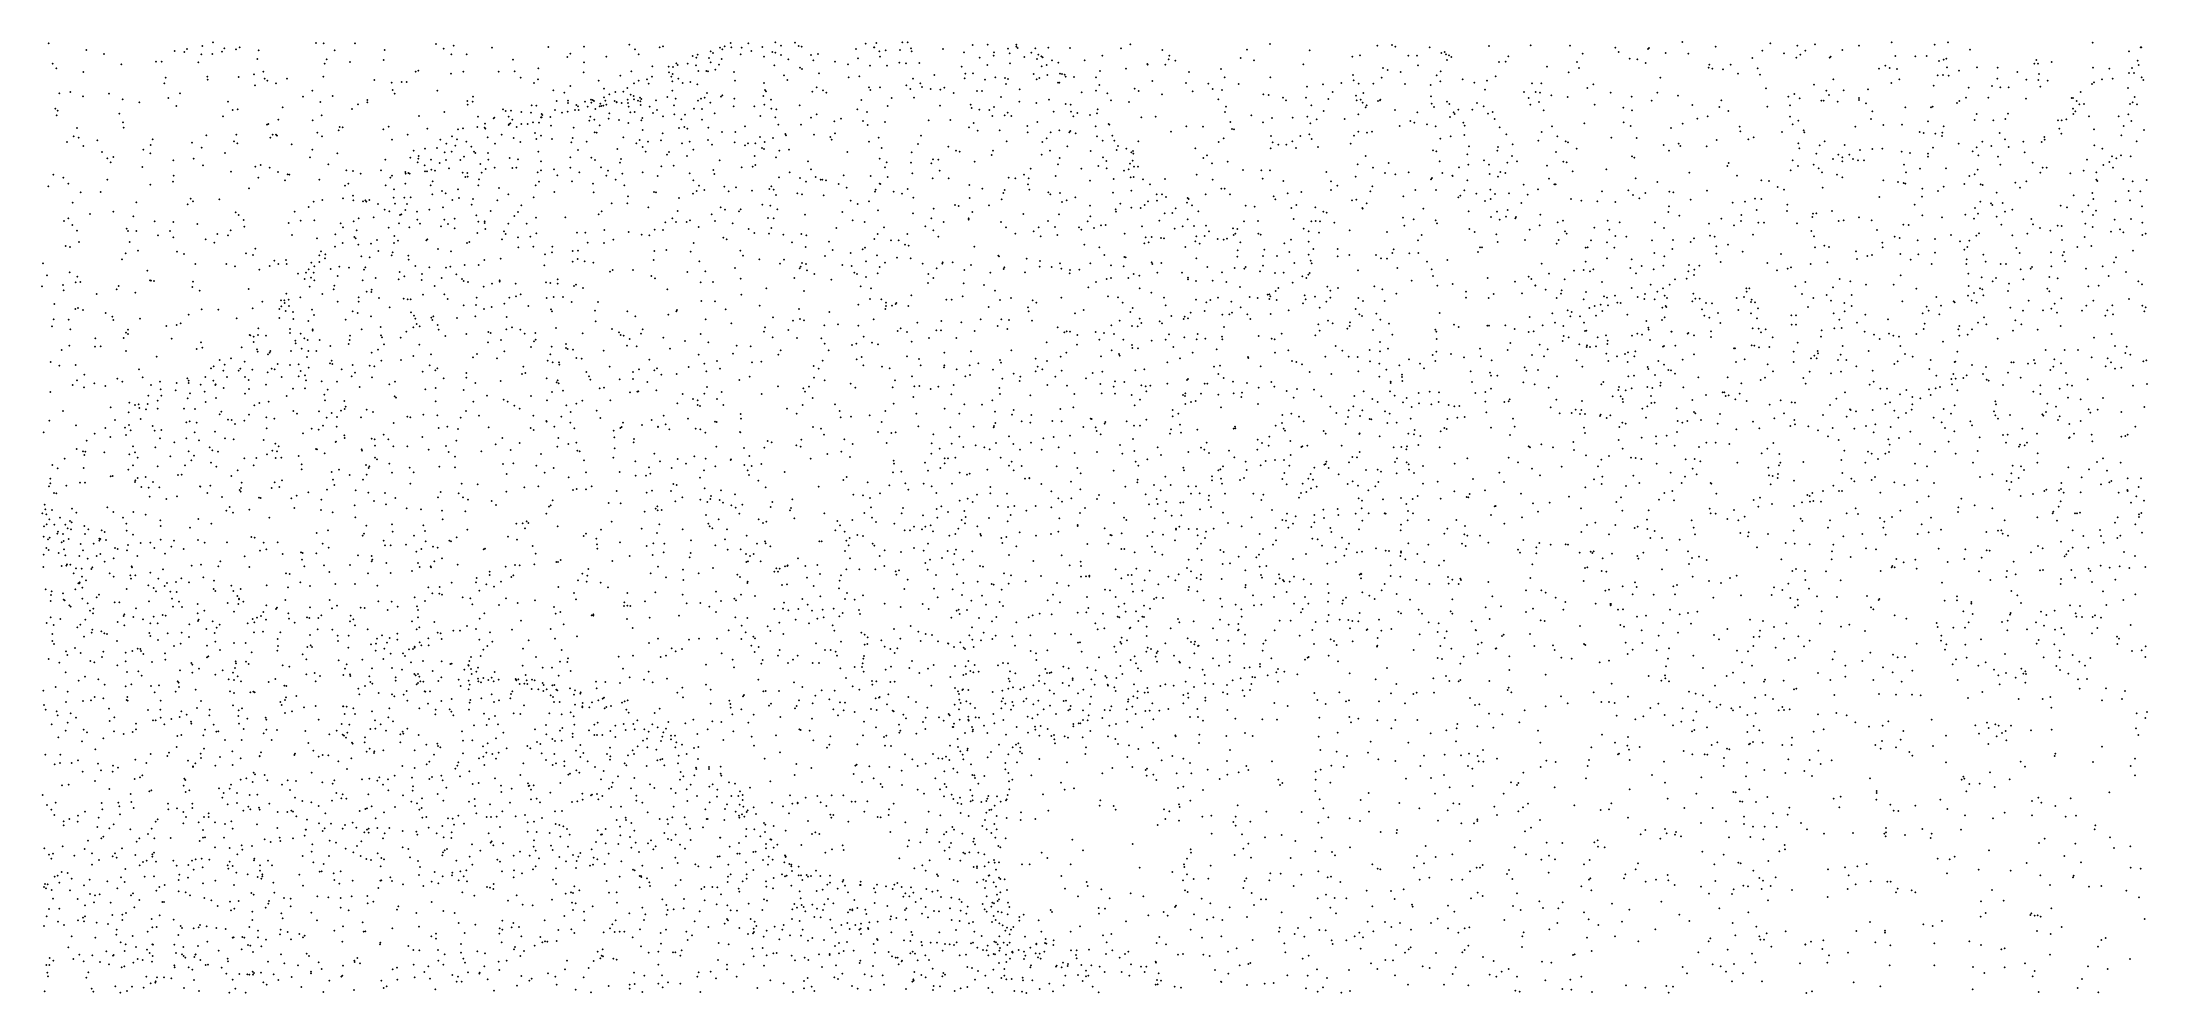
# Model space of a CAD drawing. Header units: metres. Extents: x -25 to 25, y -27.7 to 27.8.
# Drawn here: x -4.18 to 2.58, y 3.17 to 6.22 of the extents above; entities that cross this region are included whole.
import ezdxf

# ---------------------------------------------------------------- set-up
doc = ezdxf.new("R2010")
doc.units = ezdxf.units.M

msp = doc.modelspace()

# ---------------------------------------------------------------- linework, layer by layer
for p in [(-4.16, 6.2189, 2.869), (-4.0384, 6.1967, 3.3662), (-3.9825, 6.1838, 23.3077), (-3.8151, 6.16, 25.6282), (-3.797, 6.1601, -20.3944), (-3.7551, 6.1942, -10.2464), (-3.7243, 6.1904, 12.2228), (-3.7156, 6.2003, -18.7563), (-3.679, 6.1577, 4.5237), (-3.6695, 6.1835, 17.8364), (-3.6659, 6.2097, 18.0426), (-3.6336, 6.1841, -22.4071), (-3.6322, 6.2222, -18.9965), (-3.6024, 6.1913, -21.9202), (-3.5952, 6.2028, 12.3808), (-3.5574, 6.199, -19.2694), (-3.5465, 6.206, 16.0857), (-3.4889, 6.1684, 16.6326), (-3.4852, 6.1959, 18.1712), (-3.301, 6.2199, -15.9921), (-3.2757, 6.2186, 15.7246), (-3.2668, 6.1669, 4.3522), (-3.2408, 6.1959, 25.5773), (-3.1914, 6.1584, 18.2771), (-3.1749, 6.219, -10.5319), (-3.0836, 6.1646, -21.7006), (-3.08, 6.1967, 25.5743), (-2.9148, 6.2163, -15.5857), (-2.8907, 6.2012, 18.1237), (-2.8658, 6.1837, 22.9657), (-2.8581, 6.2108, 15.5371), (-2.8163, 6.1829, 25.5475), (-2.7348, 6.2044, -15.7945), (-2.6677, 6.1662, -22.3606), (-2.5542, 6.2066, -16.3285), (-2.4927, 6.1745, 15.2343), (-2.4833, 6.1857, 21.7721), (-2.4392, 6.2079, 14.9503), (-2.4392, 6.1574, 21.6246), (-2.3682, 6.1756, 25.4992), (-2.2934, 6.2144, 4.4085), (-2.2753, 6.1997, 14.6042), (-2.2638, 6.1836, 22.87), (-2.1964, 6.2054, -22.901), (-2.1857, 6.209, 20.8077), (-2.0903, 6.1778, 28.2448), (-2.0789, 6.1722, 27.9345), (-2.0744, 6.1825, 28.1229), (-2.0383, 6.1711, 28.6105), (-2.0325, 6.157, -16.161), (-2.0319, 6.1928, 28.024), (-2.0252, 6.1877, 27.7889), (-2.0025, 6.2046, 27.8852), (-1.9972, 6.1682, 28.6907), (-1.9947, 6.1989, 27.6762), (-1.9871, 6.2085, 28.2658), (-1.9682, 6.2197, 27.9707), (-1.966, 6.2054, 28.4739), (-1.9359, 6.1832, 22.7798), (-1.9333, 6.2043, 28.5856), (-1.9112, 6.2181, 27.4699), (-1.9016, 6.1935, 28.7059), (-1.8669, 6.2067, 20.624), (-1.8608, 6.1759, 28.801), (-1.8338, 6.1904, 27.2756), (-1.8247, 6.1884, -19.5546), (-1.8243, 6.2221, 28.5877), (-1.8064, 6.181, -19.1828), (-1.8059, 6.2115, 14.3322), (-1.7825, 6.1669, 28.8406), (-1.761, 6.2205, -18.9435), (-1.7491, 6.2104, 27.2584), (-1.7405, 6.2073, 28.7142), (-1.71, 6.1815, 27.1806), (-1.7021, 6.1643, 20.6378), (-1.6876, 6.1845, -23.6749), (-1.6333, 6.1596, 28.8672), (-1.5654, 6.2003, 13.9431), (-1.5588, 6.1699, 27.1142), (-1.5348, 6.2179, 8.647), (-1.5076, 6.2057, -20.1182), (-1.5063, 6.2057, 8.8778), (-1.4999, 6.2193, 28.6361), (-1.4909, 6.1932, -18.9178), (-1.4887, 6.1753, -12.736), (-1.4704, 6.1962, 27.1424), (-1.4257, 6.1567, 14.4761), (-1.4236, 6.1972, 25.3414), (-1.4162, 6.2222, 20.5254), (-1.3989, 6.2215, 28.5726), (-1.3887, 6.2026, 27.1743), (-1.3862, 6.1926, 21.0785), (-1.3621, 6.1557, 27.0848), (-1.2855, 6.2007, -19.4456), (-1.2187, 6.1893, 28.5359), (-1.1903, 6.2129, -12.4357), (-1.1675, 6.172, 14.5845), (-1.142, 6.2143, 28.3666), (-1.1233, 6.1794, 27.2967), (-1.1224, 6.1895, 8.7441), (-1.0774, 6.2014, -19.7423), (-1.071, 6.1868, 27.4134), (-1.0504, 6.2082, 20.3503), (-1.0496, 6.214, 25.7125), (-1.0457, 6.2038, 27.5705), (-1.0248, 6.1743, 28.3573), (-1.0022, 6.1883, 28.2144), (-0.9892, 6.2027, 8.6579), (-0.9842, 6.1682, 27.6712), (-0.9796, 6.1821, 27.8751), (-0.9699, 6.1768, 28.131), (-0.9655, 6.1732, 28.0263), (-0.9468, 6.2048, 14.6341), (-0.936, 6.1635, 25.8457), (-0.9154, 6.1563, 3.609), (-0.8779, 6.2031, -12.4531), (-0.831, 6.1639, 13.8851), (-0.7734, 6.1794, -12.7341), (-0.7137, 6.2025, -10.1685), (-0.6839, 6.2152, -10.4853), (-0.5809, 6.1968, 19.3703), (-0.5603, 6.1669, 14.6872), (-0.5583, 6.1793, 8.624), (-0.5389, 6.1632, -9.6342), (-0.3288, 6.171, 8.6712), (-0.3093, 6.1981, 9.6716), (-0.2868, 6.1642, 18.8848), (-0.2346, 6.2162, 18.606), (-0.1074, 6.1956, 15.0048), (0.0294, 6.1761, -23.886), (0.0544, 6.1803, -1.8568), (0.11, 6.2113, -1.6831), (0.1572, 6.2132, 17.9707), (0.1678, 6.2083, 21.2967), (0.2098, 6.1786, -1.4691), (0.238, 6.1794, 1.8261), (0.2784, 6.2059, 1.2056), (0.3156, 6.1872, 15.4736), (0.3267, 6.1911, -11.0207), (0.3308, 6.1828, 8.6066), (0.3342, 6.1651, 1.0286), (0.3408, 6.18, 2.3638), (0.3477, 6.1745, 14.1373), (0.4691, 6.2104, 26.0088), (0.5008, 6.1589, 0.5603), (0.5227, 6.16, 10.079), (0.5309, 6.1764, 15.5506), (0.603, 6.2119, 8.453), (0.7288, 6.2106, -2.2648), (0.7518, 6.1588, 8.4775), (0.7701, 6.185, 10.4728), (0.8744, 6.2041, -10.4706), (0.8851, 6.1903, 17.8124), (0.9209, 6.1695, 10.5998), (0.9458, 6.1672, 14.2545), (0.9728, 6.1555, -2.1517), (0.9803, 6.2003, -10.1907), (0.9836, 6.2037, -11.6199), (1.0366, 6.1878, 8.4589), (1.0898, 6.2225, 15.5269), (1.11, 6.1857, 18.3037), (1.1975, 6.2083, 21.8057), (1.3151, 6.171, 15.4121), (1.347, 6.1949, 14.5344), (1.3734, 6.2187, -1.8782), (1.4173, 6.1868, -23.8006), (1.457, 6.1727, 8.4), (1.4601, 6.2109, 11.0082), (1.4698, 6.1821, 15.3621), (1.4858, 6.1955, 19.0078), (1.5167, 6.2149, -14.4433), (1.5634, 6.1728, 25.4907), (1.5664, 6.1755, -24.2378), (1.6042, 6.1967, -14.1952), (1.6583, 6.2111, 11.5722), (1.7631, 6.222, -24.7279), (1.7751, 6.1783, 14.6982), (1.8389, 6.1765, -27.195), (1.8754, 6.1783, 11.7267), (1.9008, 6.2138, 21.8705), (1.9155, 6.162, 19.2407), (1.9305, 6.166, -11.6693), (1.9381, 6.1694, 8.0553), (1.9441, 6.2222, 14.9644), (2.0142, 6.1983, -26.4024), (2.2279, 6.165, -6.7585), (2.2768, 6.159, -24.8475), (2.4089, 6.221, -27.7425), (2.5253, 6.1929, 19.3246), (2.554, 6.1623, -24.8338), (2.563, 6.2056, -2.0725), (2.5656, 6.2061, -10.86), (-4.1472, 6.1533, 4.884), (-4.1353, 6.1378, 23.2769), (-4.0487, 6.1267, 3.2148), (-3.9266, 6.1506, 20.5201), (-3.7884, 6.0904, 23.2852), (-3.7837, 6.1077, 20.5914), (-3.6504, 6.1116, 17.3911), (-3.6484, 6.1022, -20.102), (-3.5492, 6.1101, 25.5571), (-3.5002, 6.1185, -19.581), (-3.4701, 6.1274, -18.669), (-3.4657, 6.1053, 4.4116), (-3.4572, 6.0984, 23.2325), (-3.4291, 6.0896, 16.0685), (-3.3942, 6.1046, -10.3103), (-3.2773, 6.1109, 17.032), (-3.2734, 6.153, 23.1603), (-3.1131, 6.1003, 17.3052), (-3.0574, 6.0916, 23.0606), (-3.0255, 6.0948, -19.2443), (-3.0098, 6.0938, 17.6175), (-2.9801, 6.1274, 4.3315), (-2.9718, 6.1309, 20.9462), (-2.8669, 6.1207, -21.2323), (-2.8268, 6.1272, -20.9155), (-2.7132, 6.1272, 13.1975), (-2.662, 6.1283, -10.7384), (-2.6435, 6.1084, -19.7645), (-2.6007, 6.0915, 4.341), (-2.5876, 6.1031, -20.3426), (-2.5863, 6.1381, 13.3431), (-2.4403, 6.1258, 22.016), (-2.3927, 6.0981, 4.3586), (-2.3226, 6.115, 22.288), (-2.287, 6.1283, -16.4165), (-2.2788, 6.0896, 21.0508), (-2.2639, 6.099, 28.2617), (-2.2374, 6.1024, 28.0588), (-2.2319, 6.089, 28.5907), (-2.2205, 6.1115, 28.4929), (-2.2201, 6.1445, 25.4706), (-2.1671, 6.1432, 28.2504), (-2.1663, 6.1255, 27.9111), (-2.1585, 6.1109, 27.685), (-2.1553, 6.0962, 28.7288), (-2.1541, 6.12, 28.6261), (-2.1537, 6.1421, 28.0113), (-2.1424, 6.1539, 28.4221), (-2.139, 6.1486, 22.5196), (-2.1358, 6.1055, 27.5557), (-2.1228, 6.0909, 21.1265), (-2.1066, 6.1527, 27.8006), (-2.0981, 6.094, 28.8224), (-2.0798, 6.1478, 27.6236), (-2.0724, 6.1301, 27.4769), (-2.0464, 6.1301, 14.472), (-2.0415, 6.1285, 4.2482), (-2.0177, 6.1339, 20.8126), (-2.0059, 6.1497, 27.4166), (-1.9572, 6.1268, 28.8663), (-1.9544, 6.0981, 27.2012), (-1.8605, 6.0912, 14.4424), (-1.828, 6.1481, 27.19), (-1.7972, 6.1155, 27.1138), (-1.7862, 6.1002, 13.9207), (-1.7453, 6.1403, 21.0736), (-1.7384, 6.1365, 28.9267), (-1.6843, 6.1216, 14.4189), (-1.5908, 6.1511, -12.518), (-1.5892, 6.109, 27.0163), (-1.5543, 6.1129, -11.0086), (-1.5203, 6.1468, 28.8536), (-1.4656, 6.1469, 27.042), (-1.4051, 6.1543, 28.756), (-1.3821, 6.1053, 27.0075), (-1.3589, 6.09, 20.6502), (-1.3135, 6.1166, 28.739), (-1.2259, 6.1433, 28.6323), (-1.2163, 6.1056, 25.6548), (-1.2144, 6.1211, -23.9719), (-1.1894, 6.1218, 27.1081), (-1.1503, 6.1013, 28.6241), (-1.143, 6.1487, 27.2036), (-1.1171, 6.1098, 21.1205), (-1.0867, 6.1072, 28.5373), (-1.0835, 6.0882, 27.1483), (-1.0768, 6.104, 20.4903), (-1.0703, 6.1547, 28.4282), (-0.9945, 6.1201, 27.3495), (-0.9846, 6.1024, 28.4235), (-0.9767, 6.107, 13.9517), (-0.969, 6.1448, 28.295), (-0.9528, 6.1485, 27.753), (-0.9503, 6.1166, 27.4858), (-0.916, 6.0916, 28.3374), (-0.9115, 6.092, 27.5592), (-0.9102, 6.1209, 27.858), (-0.9037, 6.1202, 27.9916), (-0.8953, 6.1183, 8.8006), (-0.8918, 6.1112, 28.097), (-0.8649, 6.1105, 3.4203), (-0.7936, 6.1096, 21.1514), (-0.7815, 6.1301, 20.0972), (-0.6981, 6.1373, 19.9039), (-0.6295, 6.1523, 9.2025), (-0.6277, 6.1501, 21.1749), (-0.6128, 6.0974, 13.8976), (-0.5715, 6.1504, 26.103), (-0.5049, 6.0912, 9.3713), (-0.4956, 6.1259, 2.8846), (-0.4326, 6.0892, 26.1511), (-0.3925, 6.1364, 21.2441), (-0.3809, 6.1092, 2.7698), (-0.336, 6.0879, 19.1098), (-0.2334, 6.1089, 2.688), (-0.1279, 6.1512, 14.0595), (-0.0055, 6.0911, -2.1243), (0.0317, 6.117, 15.129), (0.0341, 6.0996, 9.8354), (0.0499, 6.0884, 18.1414), (0.0977, 6.0891, 8.7536), (0.1244, 6.1087, -9.5076), (0.1284, 6.1394, 26.1754), (0.1435, 6.1332, 15.2844), (0.1854, 6.1265, -2.3338), (0.2412, 6.1475, 1.6296), (0.3006, 6.1154, -2.4499), (0.3124, 6.0961, -10.6948), (0.3131, 6.1289, 17.7856), (0.3839, 6.1026, -23.4631), (0.4222, 6.0921, -9.6888), (0.4624, 6.0985, -2.512), (0.4906, 6.1126, 8.5825), (0.6066, 6.0897, -9.7991), (0.6373, 6.0899, 25.851), (0.6558, 6.144, -0.0519), (0.7254, 6.1251, 10.2733), (0.7579, 6.1393, 17.7188), (1.0193, 6.1082, 21.6391), (1.1751, 6.1408, -2.0002), (1.1766, 6.1495, -23.6556), (1.1863, 6.1371, 18.4524), (1.2214, 6.1354, 8.4921), (1.2458, 6.1505, 25.5346), (1.2687, 6.1209, 18.6431), (1.3328, 6.1379, 3.8881), (1.3403, 6.1177, 10.8145), (1.575, 6.1026, 14.6979), (1.7223, 6.1366, 19.1387), (1.7427, 6.1469, 25.5381), (1.7563, 6.1398, -2.0492), (1.7619, 6.0906, -14.7486), (1.78, 6.1364, 8.2177), (1.7878, 6.1025, -26.9083), (1.9107, 6.1157, -2.1476), (1.9277, 6.1167, -26.5778), (1.9406, 6.141, 14.7972), (1.946, 6.1143, 25.6179), (1.9796, 6.1306, -13.8823), (2.0371, 6.1415, -27.2681), (2.103, 6.1054, -2.235), (2.1035, 6.1403, 21.8013), (2.1666, 6.1261, -11.0961), (2.1953, 6.1021, -13.8912), (2.221, 6.1535, -6.5207), (2.2333, 6.153, 7.793), (2.2341, 6.1011, -5.6034), (2.2361, 6.1195, -5.9388), (2.2638, 6.0986, 25.7071), (2.4072, 6.0883, -27.5083), (2.4097, 6.1405, 21.5559), (2.4131, 6.0928, -2.2344), (2.4391, 6.1033, 4.9155), (2.4626, 6.137, 12.1899), (2.4728, 6.1052, 25.6964), (2.5256, 6.1234, 21.4478), (2.5358, 6.1398, 4.2987), (2.5421, 6.1229, 4.7451), (2.557, 6.1487, -26.2309), (2.5668, 6.1091, -7.4135), (2.5712, 6.1006, 4.5784), (-4.1256, 6.0578, 16.8348), (-4.0906, 6.0618, 20.4503), (-4.05, 6.0485, 3.5091), (-3.9658, 6.0565, 4.8005), (-3.9225, 6.0383, 16.9636), (-3.8688, 6.0289, 11.8964), (-3.7751, 6.0425, 17.1267), (-3.7373, 6.0583, -16.0554), (-3.5831, 6.0306, 20.7818), (-3.4968, 6.0839, 16.3158), (-3.3424, 6.0475, -22.288), (-3.3125, 6.0669, 15.9161), (-3.2868, 6.0298, 25.5614), (-3.2469, 6.0494, -19.0911), (-3.1656, 6.022, -22.1584), (-3.1361, 6.0362, 4.338), (-3.1357, 6.0288, -15.2859), (-3.0541, 6.0682, 17.4512), (-3.0484, 6.0572, -22.3311), (-2.9113, 6.0668, 12.9629), (-2.814, 6.0336, 4.3161), (-2.8129, 6.0214, 21.1208), (-2.7973, 6.0313, 22.9869), (-2.796, 6.0475, 13.0699), (-2.5377, 6.0671, -20.0973), (-2.5269, 6.0337, 27.112), (-2.503, 6.0596, 25.5662), (-2.4906, 6.0345, 26.9975), (-2.4906, 6.0269, 21.1694), (-2.4829, 6.0816, 13.4429), (-2.4363, 6.0311, 26.8925), (-2.4172, 6.038, 28.3654), (-2.4161, 6.0274, 27.2942), (-2.4116, 6.0367, 27.0499), (-2.4077, 6.0335, 28.4581), (-2.3873, 6.0245, 27.3976), (-2.3757, 6.045, 15.1644), (-2.3754, 6.0726, 21.4977), (-2.371, 6.0343, 27.1486), (-2.3678, 6.0216, 27.7577), (-2.3586, 6.0542, 28.2232), (-2.3407, 6.0334, 26.9322), (-2.3388, 6.0626, 28.3968), (-2.3349, 6.0285, 27.3302), (-2.3342, 6.0297, 13.5768), (-2.3184, 6.0265, 27.5832), (-2.3129, 6.0635, 28.4988), (-2.2999, 6.0746, 28.1438), (-2.2988, 6.0376, 28.6784), (-2.2982, 6.0268, 26.8189), (-2.29, 6.054, 27.9131), (-2.2794, 6.0497, 27.788), (-2.2791, 6.0381, 27.0761), (-2.2657, 6.0342, 28.7615), (-2.2599, 6.0443, 27.5239), (-2.2586, 6.0321, 26.9722), (-2.2574, 6.0209, 14.8495), (-2.2554, 6.0393, 27.2446), (-2.2086, 6.0349, 22.8902), (-2.1721, 6.0457, 27.3287), (-2.1553, 6.0669, 27.4104), (-2.1445, 6.0409, 28.898), (-2.0757, 6.0871, 27.3277), (-2.0731, 6.0342, 27.073), (-2.0636, 6.0403, 13.7993), (-2.0512, 6.044, -10.783), (-2.0442, 6.0585, -22.9803), (-2.0332, 6.0284, 26.9679), (-1.9988, 6.0475, 27.1236), (-1.9952, 6.051, 29.0033), (-1.9559, 6.0408, 27.0284), (-1.8629, 6.0493, -23.3261), (-1.8601, 6.0211, 25.3953), (-1.8582, 6.0683, -10.8705), (-1.8545, 6.0648, 27.0633), (-1.8382, 6.0379, 29.0956), (-1.7052, 6.0632, -19.9318), (-1.6922, 6.0769, 26.9986), (-1.6714, 6.0674, 25.3312), (-1.6606, 6.0605, 29.064), (-1.5485, 6.0359, 13.939), (-1.5236, 6.077, 25.4123), (-1.5189, 6.0686, 26.9559), (-1.4883, 6.0776, 28.9588), (-1.451, 6.0433, 3.874), (-1.404, 6.0832, -19.5905), (-1.3906, 6.0716, 28.8944), (-1.379, 6.0439, 21.1425), (-1.3533, 6.0779, 25.5809), (-1.3251, 6.0716, 28.8387), (-1.2942, 6.0701, 14.586), (-1.2813, 6.0757, 26.9906), (-1.2516, 6.0594, 13.9671), (-1.1964, 6.021, 3.7818), (-1.1765, 6.0653, 28.7105), (-1.1607, 6.0652, 27.0423), (-1.0998, 6.0456, -12.9072), (-1.0403, 6.0306, 27.0785), (-1.0394, 6.0702, 3.7117), (-0.9855, 6.0272, 28.5411), (-0.9448, 6.0373, -20.6504), (-0.8912, 6.0234, 20.3882), (-0.8753, 6.0211, 27.3903), (-0.8398, 6.0607, 27.8614), (-0.7941, 6.0666, 8.9826), (-0.7835, 6.0848, 25.9799), (-0.7579, 6.058, 3.1939), (-0.746, 6.035, -20.1469), (-0.6876, 6.0298, 14.6414), (-0.6697, 6.0725, 8.766), (-0.6574, 6.0654, 3.0318), (-0.5816, 6.0543, 19.7113), (-0.4835, 6.0638, 19.3966), (-0.4196, 6.0717, -10.3283), (-0.4009, 6.0389, -9.9992), (-0.3892, 6.0684, 9.5184), (-0.256, 6.0549, 9.6468), (-0.2392, 6.0524, 21.2929), (-0.193, 6.0438, 18.7979), (-0.183, 6.0353, -10.3222), (-0.1193, 6.0434, -10.703), (-0.1159, 6.0788, 26.1932), (-0.0647, 6.0868, 8.7682), (-0.0479, 6.0393, -2.9501), (-0.034, 6.0623, 18.2793), (0.042, 6.05, -2.294), (0.0437, 6.0354, -1.4249), (0.0561, 6.038, 2.582), (0.0632, 6.0278, -2.6645), (0.0649, 6.0587, -10.8465), (0.1121, 6.0333, -3.0743), (0.1191, 6.0349, 14.1588), (0.1201, 6.0374, -2.8965), (0.1992, 6.0874, -1.3378), (0.281, 6.0843, 15.3507), (0.2823, 6.0479, 1.3021), (0.2846, 6.0251, -2.7394), (0.3338, 6.0314, 1.1175), (0.3419, 6.0238, 2.0875), (0.43, 6.0265, 14.1519), (0.4563, 6.0701, 0.6987), (0.5818, 6.0624, 14.1368), (0.5966, 6.0427, 0.3973), (0.602, 6.0215, -10.0921), (0.6193, 6.0619, -10.4313), (0.6294, 6.0299, 15.484), (0.6327, 6.0595, -0.4573), (0.6692, 6.0516, 21.3975), (0.7212, 6.0465, 10.1068), (0.7845, 6.0748, -2.4588), (0.8042, 6.0863, -10.2223), (0.8088, 6.0219, 15.5027), (0.8601, 6.0601, 8.5513), (0.9278, 6.0467, 17.6867), (0.9919, 6.034, 15.4849), (1.0099, 6.0603, -2.2839), (1.0768, 6.0501, 17.7816), (1.1219, 6.0202, 8.5606), (1.2153, 6.0351, -2.1354), (1.3596, 6.0736, 21.9933), (1.4307, 6.0469, 25.3343), (1.4503, 6.0562, 18.8744), (1.4673, 6.0417, 15.2751), (1.5133, 6.0859, -2.0228), (1.5372, 6.0348, 4.5677), (1.5448, 6.0342, 11.0132), (1.553, 6.0664, -14.6048), (1.5611, 6.052, 3.8292), (1.5897, 6.0309, 25.3385), (1.6089, 6.0678, 8.386), (1.6578, 6.0367, -23.973), (1.658, 6.0432, 15.1868), (1.6806, 6.0262, 22.0063), (1.6869, 6.071, -11.711), (1.8984, 6.0828, 4.8645), (1.9732, 6.0267, 8.8636), (1.9799, 6.0333, 11.6602), (2.0019, 6.0437, -24.5161), (2.0099, 6.0763, -11.2559), (2.0734, 6.0441, 9.0507), (2.0859, 6.0815, 4.0733), (2.1117, 6.0772, 11.7574), (2.1389, 6.0769, -26.5266), (2.1948, 6.0406, 8.7947), (2.2404, 6.0797, 19.3193), (2.3413, 6.0432, 8.9633), (2.3459, 6.0424, 4.2129), (2.358, 6.0328, -14.7274), (2.3661, 6.0228, -26.489), (2.3705, 6.0625, 11.9889), (2.3811, 6.0239, 9.1123), (2.5223, 6.075, 7.6152), (2.5294, 6.0233, 19.3441), (2.5379, 6.0287, -27.6996), (2.5437, 6.0458, 9.182), (2.551, 6.0222, 8.8447), (-4.1386, 6.0084, -20.8067), (-4.1338, 5.9873, 3.7087), (-4.1309, 6.0021, 3.0367), (-3.9332, 5.9926, 11.7411), (-3.9214, 5.9652, 20.673), (-3.75, 6.0176, 4.6369), (-3.5997, 5.9839, 12.3292), (-3.5688, 6.0045, -15.2279), (-3.553, 6.0065, 4.4916), (-3.458, 5.9568, 12.4619), (-3.4544, 5.9594, -19.9347), (-3.4219, 5.9737, 16.1954), (-3.4078, 6.0132, 16.7687), (-3.3117, 5.9711, 4.3831), (-3.2825, 5.9867, 18.205), (-3.1854, 6.0077, 20.9899), (-2.9696, 5.9845, -10.4185), (-2.888, 5.9976, 15.6469), (-2.7797, 5.9828, 27.1114), (-2.7574, 5.9603, 27.4832), (-2.7298, 5.9771, -22.205), (-2.7278, 5.98, 27.383), (-2.6997, 6.006, 27.123), (-2.6908, 6.0012, 27.25), (-2.6815, 5.9827, 26.7735), (-2.6812, 5.9559, 26.6413), (-2.6808, 5.9582, 4.2949), (-2.6765, 5.9612, 27.6206), (-2.6743, 6.0025, 26.9), (-2.6699, 5.9737, 27.5303), (-2.6406, 5.9589, 27.7116), (-2.6405, 5.9974, 25.6369), (-2.6201, 5.9594, 28.1762), (-2.6101, 5.9957, 27.4236), (-2.6082, 6.0196, 27.1492), (-2.6031, 5.9642, 27.9255), (-2.5929, 6.018, 26.8647), (-2.5837, 5.9635, 26.5379), (-2.5777, 5.9809, 28.302), (-2.5757, 5.9912, 27.5201), (-2.5755, 5.9807, 28.016), (-2.5734, 5.9883, 26.6329), (-2.5472, 5.982, 27.7292), (-2.546, 5.9536, 26.4465), (-2.5325, 6.004, 28.1526), (-2.5105, 5.9959, 28.4323), (-2.4917, 5.9991, 26.6161), (-2.4684, 6.0043, 27.6106), (-2.4637, 6.02, 26.7733), (-2.4592, 6.0157, 28.0317), (-2.4564, 6.0043, 27.7591), (-2.4276, 6.0149, 27.8804), (-2.4226, 5.9698, -15.9018), (-2.4196, 5.9824, 22.9042), (-2.4061, 5.9734, 26.4433), (-2.4032, 6.0072, 26.6316), (-2.3896, 5.9545, 26.3629), (-2.3894, 6.0161, 27.6581), (-2.3834, 6.0174, 27.5102), (-2.3774, 6.0182, 26.7349), (-2.3601, 5.9761, 15.3175), (-2.3586, 5.9936, 21.767), (-2.327, 5.9727, 21.3323), (-2.2966, 5.9629, 26.3232), (-2.2963, 6.0147, 26.6867), (-2.2908, 5.9973, 22.171), (-2.2765, 5.9984, 26.5535), (-2.2548, 5.9716, 28.9193), (-2.2518, 5.9783, 26.3989), (-2.2281, 6.0147, 26.7588), (-2.2178, 5.9948, 25.5653), (-2.2044, 6.004, 26.6447), (-2.1857, 5.9841, 26.4716), (-2.1504, 6.0195, 26.899), (-2.1488, 5.9899, -15.9889), (-2.1266, 5.974, 26.3928), (-2.1147, 5.9895, 26.5549), (-2.086, 6.0087, 14.6463), (-2.0605, 5.9728, 26.482), (-2.0601, 6.007, 26.8478), (-2.0193, 5.9938, 26.7677), (-1.9587, 6.016, 4.146), (-1.8918, 6.0161, 20.8935), (-1.8729, 5.9849, 29.1921), (-1.837, 6.0082, 26.9304), (-1.8242, 5.9807, 26.8431), (-1.8211, 6.0062, 21.0978), (-1.8151, 5.9567, -16.203), (-1.7463, 6.019, 26.9417), (-1.742, 5.9568, 26.759), (-1.71, 5.9801, 29.2104), (-1.6922, 5.9901, 3.961), (-1.6355, 5.9681, -23.5365), (-1.6133, 5.9763, 26.8447), (-1.5606, 6.0062, 29.1175), (-1.5429, 5.9691, -20.1917), (-1.5305, 5.9976, 14.5724), (-1.5277, 5.9556, 25.6389), (-1.4717, 5.9657, -12.4223), (-1.4634, 6.0171, 29.0517), (-1.3314, 5.9712, 29.0231), (-1.2957, 6.0184, 26.9236), (-1.2625, 5.9727, 28.9631), (-1.1935, 6.0107, 28.8024), (-1.1871, 5.9625, -20.5153), (-1.1693, 6.0051, 26.9642), (-1.1369, 6.004, -11.0431), (-1.1272, 5.985, -19.8929), (-1.1221, 6.0136, 14.6281), (-1.0878, 5.9869, 28.7168), (-1.0782, 5.9958, 27.0065), (-1.0663, 5.9849, 25.896), (-0.9828, 5.9657, 27.0511), (-0.9303, 5.9993, 27.202), (-0.874, 5.9992, 27.3077), (-0.8665, 5.9842, 14.6305), (-0.8545, 5.9946, -24.0722), (-0.8129, 5.9884, 27.53), (-0.7905, 5.9934, 27.7874), (-0.7891, 6.0063, 27.9856), (-0.753, 5.9594, 28.0966), (-0.7512, 5.9575, 27.9209), (-0.6482, 5.9802, 20.0538), (-0.6018, 5.983, 9.2294), (-0.3795, 5.9974, -24.0335), (-0.3759, 6.0147, 14.7345), (-0.3623, 5.9656, 2.6429), (-0.2949, 5.9869, -3.0054), (-0.2573, 5.9643, 8.8318), (-0.2282, 5.979, 14.8314), (-0.1625, 5.9798, -2.7166), (-0.1148, 5.9831, -2.1346), (-0.1048, 5.9616, -3.3133), (-0.1021, 6.0193, 18.4264), (-0.0854, 5.9743, 14.9556), (-0.0625, 6.0015, -10.0073), (0.0048, 5.9757, 26.1652), (0.0489, 5.9904, -3.2644), (0.0729, 6.0128, -10.1897), (0.0755, 6.0196, 21.319), (0.1669, 6.0044, -9.9319), (0.1815, 5.953, -1.2144), (0.216, 5.9686, 26.1194), (0.2287, 5.9633, 21.3314), (0.239, 5.9968, -3.168), (0.2698, 5.9581, 14.167), (0.2923, 6.0143, 2.5641), (0.3436, 5.9818, -11.1389), (0.3553, 5.9965, -2.8898), (0.3581, 5.991, 8.7334), (0.37, 6.0053, 2.2723), (0.3867, 5.9633, -3.0429), (0.3905, 5.9542, 26.0344), (0.4155, 6.0052, 0.8399), (0.4522, 6.0162, -10.3007), (0.4658, 5.9925, 9.8607), (0.4808, 5.9981, 17.679), (0.4873, 5.9759, -2.7485), (0.6442, 6.0034, 0.2411), (0.7757, 5.9612, -2.5973), (0.9002, 6.0113, -11.5005), (0.9019, 5.9642, 21.5797), (0.9244, 5.9526, 25.4532), (0.928, 6.003, 10.4086), (1.0914, 5.9604, -11.6581), (1.1383, 5.9768, 25.3564), (1.1713, 5.9844, 21.9168), (1.2094, 6.0142, 14.5236), (1.2384, 6.0015, 10.6793), (1.3636, 6.0149, 18.7375), (1.4358, 5.9832, 10.8469), (1.4359, 6.0196, 4.1091), (1.4449, 5.9585, -2.209), (1.4629, 5.9703, 8.5431), (1.6961, 5.9759, 11.3332), (1.7011, 6.0004, 14.8272), (1.7361, 5.9565, -23.7219), (1.796, 5.9571, 8.7632), (1.8072, 6.0132, 15.0541), (1.88, 5.9682, 4.0075), (1.8896, 6.0124, 21.9611), (1.8952, 6.0148, 9.0241), (2.0292, 5.9723, -11.0166), (2.0363, 5.9916, 8.6057), (2.0893, 5.9714, -5.721), (2.1287, 5.9759, -6.6896), (2.1367, 5.993, -26.9207), (2.2977, 5.9708, 25.6212), (2.3098, 5.9707, 4.9807), (2.3245, 5.9741, 21.6216), (2.346, 6.009, -10.7657), (2.3473, 5.9911, -27.2308), (2.3529, 6.0005, -5.1747), (2.3968, 5.9838, 8.6353), (2.4927, 5.9843, -14.0738), (2.5083, 5.9529, 12.1559), (2.5239, 5.9908, 4.4244), (2.5335, 5.9692, 21.3704), (-4.1011, 5.9016, 3.5568), (-4.0794, 5.9196, 3.3492), (-4.069, 5.9461, 11.529), (-4.0631, 5.9151, 20.5923), (-4.048, 5.8891, 16.7894), (-4.003, 5.9067, 25.6928), (-3.9185, 5.9476, -15.2962), (-3.8321, 5.8922, 25.6818), (-3.8257, 5.9098, 16.9678), (-3.6996, 5.8988, 17.118), (-3.6537, 5.9234, 23.2858), (-3.5638, 5.9037, 17.5195), (-3.5569, 5.9255, 17.7663), (-3.5536, 5.8968, -10.2055), (-3.4473, 5.9151, 16.4112), (-3.4399, 5.9245, 16.5847), (-3.4294, 5.9245, 20.9883), (-3.4265, 5.9217, 25.6238), (-3.3791, 5.8938, -15.8837), (-3.2961, 5.9317, -19.5536), (-3.2817, 5.9194, 23.222), (-3.2279, 5.9388, 15.885), (-3.2242, 5.9492, -19.3363), (-3.2154, 5.9483, 17.0523), (-3.0841, 5.9417, 21.1152), (-3.0672, 5.9507, 12.7395), (-3.0569, 5.909, -15.8895), (-3.0058, 5.9255, 15.7314), (-2.9429, 5.9447, 12.8558), (-2.9017, 5.9086, 26.9772), (-2.8816, 5.8962, 26.8353), (-2.864, 5.9198, 27.3515), (-2.8525, 5.8896, 27.6103), (-2.848, 5.9103, 27.4861), (-2.8445, 5.9419, 27.2126), (-2.8288, 5.9459, 26.9116), (-2.8175, 5.9029, 17.9777), (-2.8017, 5.8864, -19.856), (-2.7824, 5.9493, 26.7787), (-2.7583, 5.9476, -10.4622), (-2.7571, 5.9443, 26.689), (-2.749, 5.9163, 27.8432), (-2.7254, 5.8957, -20.8043), (-2.7037, 5.9246, 26.5516), (-2.6659, 5.9146, 28.3322), (-2.6554, 5.95, 28.0058), (-2.6442, 5.902, 26.4313), (-2.5965, 5.9299, 13.201), (-2.5928, 5.911, 21.2884), (-2.578, 5.922, 28.5679), (-2.5428, 5.9114, 26.3179), (-2.4801, 5.9003, -10.5385), (-2.476, 5.9144, 28.7244), (-2.4729, 5.9476, 26.3811), (-2.4307, 5.9026, 26.1968), (-2.4055, 5.933, 28.7894), (-2.3991, 5.9314, 4.2956), (-2.3127, 5.9164, 28.9543), (-2.271, 5.8969, 21.4646), (-2.2609, 5.9074, 29.0226), (-2.2513, 5.9396, 26.2071), (-2.2508, 5.8856, 21.9615), (-2.2341, 5.9024, 26.1153), (-2.1924, 5.9069, 29.0874), (-2.1863, 5.9295, -22.7099), (-2.1344, 5.946, 26.2277), (-2.1247, 5.8967, 26.0966), (-2.1171, 5.9499, 29.0943), (-2.1077, 5.9447, 14.8013), (-2.1004, 5.9025, 22.292), (-2.0413, 5.9082, 26.1569), (-2.04, 5.9472, 26.3191), (-2.0286, 5.8933, 29.2278), (-1.9961, 5.9331, 22.8521), (-1.9549, 5.9009, 14.7512), (-1.9536, 5.9341, 26.3509), (-1.922, 5.9515, 26.5847), (-1.9218, 5.8911, 22.5565), (-1.9121, 5.8972, 26.2092), (-1.8885, 5.8977, -23.0707), (-1.874, 5.9174, 26.3923), (-1.8592, 5.9014, 13.8355), (-1.8326, 5.9142, 26.5125), (-1.7928, 5.9273, 26.6626), (-1.7902, 5.9229, 14.6221), (-1.7005, 5.9247, -10.9346), (-1.6476, 5.9174, 20.8825), (-1.6441, 5.9091, 26.7178), (-1.633, 5.9292, 29.2527), (-1.5237, 5.9025, 26.738), (-1.4921, 5.9159, 29.2254), (-1.3663, 5.895, 26.7741), (-1.3568, 5.9216, 29.1189), (-1.2685, 5.8861, 29.0851), (-1.2018, 5.9482, 26.8841), (-1.1749, 5.9374, 28.8926), (-1.1039, 5.9386, 28.7919), (-1.0811, 5.9033, 3.6933), (-1.0148, 5.9524, 21.2035), (-1.0142, 5.9323, 28.7006), (-0.9661, 5.9015, 26.999), (-0.953, 5.9131, 3.5926), (-0.9397, 5.9324, 25.9725), (-0.9123, 5.9388, 28.5411), (-0.886, 5.8879, 27.0762), (-0.8794, 5.9324, 14.0375), (-0.8764, 5.9364, 27.1758), (-0.8595, 5.9293, 3.3484), (-0.7951, 5.9517, 27.4411), (-0.7908, 5.9197, 27.3304), (-0.7726, 5.906, -12.2545), (-0.7413, 5.9223, 27.6896), (-0.7352, 5.9058, 27.6032), (-0.7232, 5.889, 28.2237), (-0.6576, 5.9041, 21.268), (-0.553, 5.9352, 2.7885), (-0.5042, 5.9514, 14.6708), (-0.4504, 5.9505, 8.8411), (-0.3999, 5.9017, -2.9035), (-0.3841, 5.9134, 19.4081), (-0.3571, 5.9433, -20.6781), (-0.3511, 5.942, 13.988), (-0.232, 5.9206, 19.1171), (-0.2261, 5.9006, 21.3361), (-0.2081, 5.8927, -2.5498), (-0.1827, 5.8931, 2.5044), (-0.1636, 5.9035, -1.5698), (-0.1371, 5.9205, -20.4723), (-0.1084, 5.9266, 8.8647), (-0.1005, 5.9109, 9.6772), (-0.0809, 5.8849, -10.8415), (0.024, 5.896, -23.6087), (0.0355, 5.922, 15.0852), (0.0489, 5.9351, 18.1904), (0.0773, 5.9312, 8.8392), (0.0924, 5.935, 9.7311), (0.2978, 5.9518, 1.5076), (0.313, 5.9121, -23.3138), (0.3452, 5.9196, 1.852), (0.3898, 5.9239, 2.4276), (0.4051, 5.8871, -0.9123), (0.4981, 5.8852, -3.1517), (0.5029, 5.9491, -0.7769), (0.5248, 5.926, 0.6971), (0.5445, 5.8937, -2.9546), (0.6272, 5.9061, -0.3808), (0.6378, 5.9337, -2.7221), (0.6716, 5.9518, -11.3143), (0.6887, 5.9197, 17.5978), (0.7154, 5.9031, 14.1229), (0.7224, 5.9009, 21.4672), (0.8619, 5.9152, 10.1404), (0.9432, 5.9147, -23.5435), (1.0302, 5.8913, 14.3619), (1.0533, 5.9466, 21.742), (1.0779, 5.896, -2.4492), (1.0833, 5.8888, 17.824), (1.1684, 5.8873, 15.312), (1.2002, 5.9078, 18.2761), (1.2747, 5.9506, -23.6356), (1.2766, 5.9355, -2.2873), (1.3018, 5.91, 18.6278), (1.3193, 5.9162, 25.2659), (1.4102, 5.9334, 14.7246), (1.4635, 5.8977, -11.6937), (1.4804, 5.9394, 4.3071), (1.4826, 5.9324, 22.119), (1.5319, 5.8912, 4.141), (1.5475, 5.9031, 3.9709), (1.6121, 5.892, 4.6606), (1.6464, 5.9507, -2.2846), (1.8531, 5.9338, 8.4828), (1.8654, 5.9302, 9.2764), (1.9037, 5.9282, 4.863), (1.9251, 5.9207, -23.9827), (1.9261, 5.9316, 8.265), (1.9297, 5.9522, -14.7875), (1.9786, 5.8964, 25.426), (2.0543, 5.9023, 4.1435), (2.0835, 5.8885, 8.317), (2.1103, 5.9309, -5.4958), (2.1267, 5.9101, 11.6702), (2.1387, 5.8855, 25.4984), (2.1861, 5.9023, 9.3892), (2.2454, 5.9014, 8.4239), (2.2537, 5.9171, 7.9073), (2.2548, 5.9089, -24.2613), (2.3013, 5.944, -7.1437), (2.3077, 5.9281, 19.3675), (2.4136, 5.9421, -2.3063), (2.414, 5.8903, 9.3872), (2.5005, 5.9227, 25.6189), (2.5508, 5.9036, -27.3337), (2.574, 5.9398, -4.7678), (-3.9887, 5.8694, 4.9045), (-3.9717, 5.8493, 23.229), (-3.9605, 5.8361, 11.5939), (-3.9524, 5.8529, -16.1827), (-3.8586, 5.8212, 11.7538), (-3.8555, 5.8773, -10.2163), (-3.8328, 5.8652, 20.9391), (-3.7595, 5.8427, 4.757), (-3.6939, 5.8481, 12.086), (-3.6681, 5.8837, 20.9784), (-3.6639, 5.8262, -15.958), (-3.5928, 5.8662, 4.5964), (-3.4959, 5.8227, 25.7309), (-3.4781, 5.8276, -20.2914), (-3.4492, 5.819, 4.5081), (-3.3205, 5.8526, -15.2296), (-3.3128, 5.8769, 16.827), (-3.261, 5.8294, 16.0012), (-3.2325, 5.8647, 25.6729), (-3.0777, 5.845, -19.6424), (-2.9977, 5.8509, 27.1568), (-2.987, 5.874, 21.2228), (-2.9744, 5.8358, 27.5099), (-2.9722, 5.8477, 23.0855), (-2.9703, 5.8568, 27.3829), (-2.9511, 5.8264, 27.7143), (-2.9504, 5.8804, 27.2946), (-2.9309, 5.8443, 27.6277), (-2.9119, 5.8821, -21.263), (-2.9028, 5.8345, 26.6542), (-2.8872, 5.8682, 26.7394), (-2.8834, 5.844, 27.8029), (-2.8737, 5.8173, 17.7075), (-2.8651, 5.8704, 27.6957), (-2.8366, 5.8441, 26.5599), (-2.8252, 5.8542, 27.9746), (-2.7929, 5.8705, 25.7456), (-2.7891, 5.8657, 28.0876), (-2.7728, 5.8305, -15.9631), (-2.7482, 5.8657, 28.2863), (-2.7464, 5.8447, 28.3797), (-2.7265, 5.819, 21.3456), (-2.6781, 5.8502, 28.551), (-2.6702, 5.8176, 13.0352), (-2.6574, 5.8194, 28.6301), (-2.6514, 5.8457, 26.2949), (-2.5866, 5.8702, 22.9595), (-2.5772, 5.8394, 26.1801), (-2.4832, 5.8524, 26.1272), (-2.4829, 5.8185, 28.8664), (-2.4584, 5.8756, 15.5685), (-2.4159, 5.8516, 28.9192), (-2.4044, 5.8441, 26.0555), (-2.385, 5.82, 25.7799), (-2.3326, 5.8785, 15.4367), (-2.3238, 5.8353, 29.0528), (-2.321, 5.8473, 26.0064), (-2.2408, 5.87, 22.8985), (-2.1914, 5.8234, 15.2663), (-2.1731, 5.8604, 4.2286), (-2.1664, 5.8688, -10.6312), (-2.1517, 5.8253, 29.2203), (-2.1083, 5.8565, 26.0066), (-2.0884, 5.8765, 13.6883), (-2.0038, 5.8423, 14.8866), (-1.9331, 5.8204, 29.3418), (-1.8974, 5.8225, 26.025), (-1.8911, 5.8562, 25.5898), (-1.8888, 5.8271, -16.3978), (-1.8673, 5.8825, 29.3043), (-1.8615, 5.8787, 4.0354), (-1.8227, 5.8525, 26.1985), (-1.8114, 5.8733, 26.334), (-1.7804, 5.8768, 26.4338), (-1.7198, 5.8389, 25.6494), (-1.5937, 5.869, 29.3052), (-1.489, 5.8478, 25.7851), (-1.4826, 5.8817, 21.2625), (-1.4725, 5.8197, 29.3137), (-1.4667, 5.8362, 3.8268), (-1.3883, 5.8354, 26.7128), (-1.3865, 5.8681, 29.2081), (-1.3228, 5.8325, -10.9934), (-1.3176, 5.8453, 14.6865), (-1.3013, 5.8443, 29.164), (-1.2442, 5.874, 26.788), (-1.2322, 5.8705, 21.2703), (-1.1843, 5.838, 29.0491), (-1.1289, 5.8599, 28.9495), (-1.1254, 5.8736, 26.8505), (-0.9682, 5.8609, 28.7212), (-0.9416, 5.8734, -20.0642), (-0.9164, 5.8297, 26.9766), (-0.9112, 5.8499, 28.6496), (-0.8107, 5.8726, 28.4571), (-0.7861, 5.8241, 20.4169), (-0.7716, 5.8522, 27.2185), (-0.7609, 5.8403, 3.1247), (-0.7276, 5.876, 27.4533), (-0.6961, 5.8801, 27.8192), (-0.6853, 5.8317, 14.0389), (-0.681, 5.8686, 27.9576), (-0.6766, 5.8414, 27.6628), (-0.6757, 5.8726, 9.0977), (-0.6736, 5.8638, -20.8344), (-0.6715, 5.8218, 27.578), (-0.6591, 5.8226, 27.7597), (-0.4749, 5.8815, 19.7234), (-0.4492, 5.85, 9.4072), (-0.4372, 5.859, -3.1745), (-0.4209, 5.8326, 21.3282), (-0.371, 5.8388, -20.346), (-0.233, 5.8808, -1.8392), (-0.151, 5.8823, 18.9421), (0.0471, 5.8294, -3.5799), (0.0729, 5.8564, 21.3628), (0.0963, 5.8189, 2.4381), (0.1463, 5.8335, 18.0237), (0.2885, 5.8749, 17.8112), (0.3, 5.8715, -1.0634), (0.3105, 5.8389, -3.5197), (0.373, 5.8204, 17.6814), (0.3997, 5.8621, 2.1043), (0.402, 5.8285, 1.042), (0.4528, 5.8422, 0.8895), (0.4694, 5.8287, 14.1524), (0.4962, 5.8731, 21.3766), (0.528, 5.8346, 15.3314), (0.5425, 5.857, -0.6285), (0.5588, 5.8393, 25.8543), (0.6555, 5.8251, 0.4895), (0.684, 5.8688, 0.3172), (0.7083, 5.8383, 15.3966), (0.7183, 5.8365, -0.1739), (0.7501, 5.88, 8.6742), (0.9283, 5.8551, -2.5943), (0.9363, 5.8509, 8.6575), (1.0474, 5.8739, 10.4296), (1.2349, 5.8242, 18.4766), (1.2394, 5.8335, 22.1373), (1.4452, 5.8427, -2.4731), (1.4617, 5.8246, -23.6312), (1.4658, 5.8811, 18.9536), (1.5127, 5.8281, 10.9017), (1.5204, 5.864, 14.9081), (1.5742, 5.8468, -14.3001), (1.5912, 5.8609, 8.6105), (1.6044, 5.8522, 8.8333), (1.6045, 5.8397, 9.0773), (1.6271, 5.8611, 11.1213), (1.6387, 5.8467, -13.8445), (1.6546, 5.8427, -2.5681), (1.6617, 5.8758, 25.2158), (1.6741, 5.8428, 9.2503), (1.701, 5.8787, 19.2443), (1.733, 5.8803, -11.4049), (1.795, 5.87, -2.4815), (1.8024, 5.8281, 26.584), (1.8224, 5.8664, 22.0796), (1.8796, 5.8547, -11.1071), (1.8802, 5.8638, 11.4898), (1.8956, 5.8828, 19.3613), (2.0237, 5.8715, -2.4552), (2.0359, 5.8839, 21.9534), (2.042, 5.859, -6.0186), (2.105, 5.8539, 19.4178), (2.1124, 5.8284, -23.8477), (2.1909, 5.8686, 21.7924), (2.2162, 5.8354, 8.0707), (2.2481, 5.8187, 11.7005), (2.2611, 5.8193, 8.2618), (2.3911, 5.8443, -10.6381), (2.4404, 5.8802, 7.7435), (2.443, 5.8277, 8.3578), (2.4621, 5.8369, 11.9911), (2.471, 5.8549, -7.3486), (2.4746, 5.8191, 4.4957), (2.4848, 5.8489, 4.7236), (2.5, 5.8583, -26.8209), (2.5307, 5.8549, -27.0846), (-4.1613, 5.7587, 3.3992), (-4.1453, 5.7969, 20.877), (-4.1125, 5.7873, -16.3068), (-4.0965, 5.7674, 4.9833), (-3.9713, 5.7808, -20.7404), (-3.8335, 5.7642, 21.1403), (-3.7599, 5.7745, 23.2772), (-3.7586, 5.7936, -20.5741), (-3.574, 5.8058, 21.1238), (-3.5158, 5.7522, 17.7556), (-3.4858, 5.7872, 12.3282), (-3.4229, 5.8054, 23.2861), (-3.4, 5.7783, 21.1861), (-3.3915, 5.7978, 16.5095), (-3.3863, 5.7964, 18.0518), (-3.2898, 5.7803, -10.1974), (-3.2078, 5.7608, -15.8009), (-3.2038, 5.8102, 16.9498), (-3.197, 5.7678, 25.8127), (-3.1821, 5.808, -19.8386), (-3.1574, 5.7993, 21.2405), (-3.0915, 5.8108, 15.8264), (-3.0773, 5.7626, 27.3964), (-3.0623, 5.787, 27.1004), (-3.0567, 5.7934, 27.2251), (-3.0502, 5.7496, 27.718), (-3.0139, 5.7673, 27.7934), (-3.0134, 5.8055, 26.9015), (-3.0121, 5.7996, 18.2918), (-3.0038, 5.8017, 27.6232), (-2.9993, 5.8, 26.8157), (-2.9504, 5.8068, 27.8396), (-2.9442, 5.8071, -10.2658), (-2.9322, 5.7625, 26.5315), (-2.9298, 5.8123, 12.7744), (-2.9258, 5.7748, 28.069), (-2.9187, 5.8092, 27.9284), (-2.8294, 5.8034, 28.2225), (-2.8205, 5.7892, 28.3162), (-2.8141, 5.8017, 26.4305), (-2.8134, 5.7899, 15.7112), (-2.7786, 5.7619, 26.252), (-2.7767, 5.782, 28.4631), (-2.7686, 5.8028, 18.1701), (-2.7552, 5.8144, 26.3485), (-2.713, 5.7536, 26.1375), (-2.5952, 5.7622, 26.0159), (-2.5879, 5.8035, 26.0993), (-2.5837, 5.7743, -20.6744), (-2.578, 5.8099, 4.2216), (-2.5358, 5.8135, 28.7985), (-2.5255, 5.7941, 13.1678), (-2.4785, 5.7751, -16.227), (-2.4544, 5.8039, 25.9819), (-2.4102, 5.7679, 21.3794), (-2.3682, 5.7938, 25.9301), (-2.3625, 5.8098, 13.3778), (-2.3377, 5.7808, 4.2169), (-2.316, 5.7999, -22.5317), (-2.3102, 5.762, 25.861), (-2.2506, 5.8035, 13.5019), (-2.2027, 5.792, 25.8998), (-2.1003, 5.8008, 22.8713), (-2.0881, 5.7778, 22.0483), (-2.0701, 5.7616, 21.5547), (-2.0243, 5.8114, -22.8081), (-2.0204, 5.7982, 25.6592), (-1.9881, 5.7581, 29.3595), (-1.9508, 5.7554, 25.8889), (-1.8436, 5.7509, 29.4085), (-1.8377, 5.7595, -16.0822), (-1.8123, 5.7881, 26.0326), (-1.7782, 5.8035, 29.3779), (-1.7458, 5.786, 21.0631), (-1.7265, 5.7737, 14.815), (-1.7098, 5.8141, 26.2599), (-1.695, 5.7894, 13.8781), (-1.6789, 5.7801, 26.1707), (-1.6732, 5.7807, 29.3992), (-1.6614, 5.7778, 21.2238), (-1.6216, 5.7661, 25.7718), (-1.6053, 5.7943, 26.4574), (-1.5955, 5.7542, 26.3486), (-1.5186, 5.7925, 26.6236), (-1.4893, 5.768, -19.9856), (-1.487, 5.766, -23.4714), (-1.4633, 5.789, -12.6497), (-1.3996, 5.7506, -12.404), (-1.3848, 5.8013, 14.0164), (-1.319, 5.7844, 26.7026), (-1.296, 5.8095, 20.8026), (-1.268, 5.7845, 25.9403), (-1.2016, 5.7628, 29.1403), (-1.1597, 5.7518, -12.1565), (-1.0749, 5.7871, 28.9406), (-1.0535, 5.7845, -20.7554), (-1.0257, 5.7966, 28.8597), (-1.0128, 5.7653, 3.6349), (-1.0105, 5.7842, 20.6485), (-1.0039, 5.8157, 26.881), (-0.9235, 5.7924, 26.0431), (-0.8411, 5.8156, 28.5688), (-0.8138, 5.7775, 27.0409), (-0.76, 5.8166, -12.5356), (-0.7378, 5.7828, 28.4125), (-0.7041, 5.8094, 27.335), (-0.6894, 5.8136, 28.2662), (-0.6829, 5.7882, -23.9341), (-0.6725, 5.7888, 20.2699), (-0.6433, 5.7818, 14.6587), (-0.6204, 5.765, 27.8507), (-0.5718, 5.7831, 2.7298), (-0.4711, 5.7964, -23.8998), (-0.4192, 5.7802, 2.5809), (-0.3917, 5.7512, 26.0995), (-0.3806, 5.7519, -2.5308), (-0.322, 5.8115, 9.5093), (-0.2631, 5.8102, -1.9951), (-0.2588, 5.7839, -2.167), (-0.2351, 5.8102, 8.9317), (-0.1921, 5.7764, -3.5626), (-0.0543, 5.8047, -1.3225), (-0.0385, 5.7749, 14.1206), (-0.0184, 5.761, 26.1054), (0.0403, 5.7906, 9.6261), (0.0939, 5.7594, -4.0898), (0.1347, 5.8022, -23.4028), (0.1677, 5.7981, 14.1644), (0.2103, 5.8035, -4.2752), (0.2827, 5.781, -3.6868), (0.2857, 5.786, 26.0438), (0.3191, 5.8021, -4.412), (0.3512, 5.7932, 1.5535), (0.3521, 5.792, -4.0001), (0.3991, 5.7782, -20.4602), (0.4714, 5.7983, -3.4924), (0.4975, 5.7905, -4.0563), (0.5048, 5.8055, -23.2116), (0.5219, 5.8015, -4.3556), (0.5802, 5.7643, 21.452), (0.6259, 5.7496, -4.4735), (0.6617, 5.7836, -3.162), (0.6784, 5.7651, -4.2985), (0.6836, 5.765, 8.7525), (0.7376, 5.807, 9.8987), (0.8463, 5.8141, 17.5898), (0.9407, 5.785, 25.3412), (1.0102, 5.7727, 10.3008), (1.1123, 5.8025, 18.0272), (1.2664, 5.7938, 14.681), (1.344, 5.7783, 22.25), (1.3684, 5.7766, 14.8056), (1.3964, 5.757, 26.8303), (1.4387, 5.8105, 8.7049), (1.5286, 5.8169, 25.1533), (1.5387, 5.804, 26.5263), (1.5409, 5.7552, 4.5257), (1.5872, 5.797, 22.2222), (1.604, 5.7878, 26.891), (1.7367, 5.7787, 9.4149), (1.7833, 5.7733, 11.3853), (1.8016, 5.7692, 4.8133), (1.8074, 5.7675, 26.9386), (1.8095, 5.804, 26.387), (1.8541, 5.8161, 26.7352), (1.8612, 5.7515, 9.5221), (1.9296, 5.7583, 26.296), (1.938, 5.8164, -13.6436), (1.9962, 5.7663, 22.0592), (2.0127, 5.7927, 4.9291), (2.0299, 5.7979, 11.5495), (2.0398, 5.8129, -6.2386), (2.0488, 5.7653, -2.6853), (2.0554, 5.7637, 26.4238), (2.1605, 5.7713, -5.2444), (2.175, 5.7549, -7.001), (2.1952, 5.7754, 9.536), (2.2408, 5.8026, 4.9738), (2.337, 5.8008, -14.764), (2.3799, 5.8094, 11.837), (2.4207, 5.7804, -25.0575), (2.4211, 5.8044, -24.8468), (2.4235, 5.7763, 9.5293), (2.5078, 5.783, 19.3499), (2.5378, 5.7754, -24.0027), (2.582, 5.7798, 7.6379), (-4.0825, 5.7061, 21.1201), (-4.0566, 5.7393, 11.3992), (-3.9927, 5.7411, 25.7686), (-3.8777, 5.7071, 25.8682), (-3.7136, 5.7011, 4.8126), (-3.7033, 5.7197, 25.8993), (-3.6965, 5.7105, 21.2361), (-3.6115, 5.7171, 17.0563), (-3.3242, 5.693, 21.2995), (-3.3086, 5.7092, 16.2229), (-3.2799, 5.7147, -20.2418), (-3.2138, 5.7206, 12.4775), (-3.1822, 5.7287, 4.361), (-3.181, 5.7145, 23.2408), (-3.1497, 5.7109, 27.2354), (-3.1425, 5.7136, 27.3426), (-3.1389, 5.7095, 27.1144), (-3.1298, 5.7154, 27.5214), (-3.102, 5.7022, 26.8527), (-3.0801, 5.684, -10.1629), (-3.0509, 5.7226, 27.8618), (-3.0468, 5.7035, 27.9454), (-3.0166, 5.723, 4.3079), (-3.0132, 5.6833, 28.1192), (-3.0087, 5.702, 17.1804), (-2.9964, 5.7241, -21.902), (-2.9365, 5.6843, 28.2683), (-2.9268, 5.7332, 28.1801), (-2.8958, 5.7436, 26.4399), (-2.8926, 5.6915, 28.3764), (-2.8843, 5.7368, -22.0896), (-2.863, 5.7153, 4.2211), (-2.8442, 5.7493, 26.358), (-2.8414, 5.7217, 28.4358), (-2.8005, 5.7002, 26.1703), (-2.7963, 5.7188, 28.5663), (-2.7179, 5.7136, 28.676), (-2.6824, 5.7337, 23.0112), (-2.6411, 5.6984, 25.9741), (-2.6009, 5.7239, 21.4073), (-2.5348, 5.7411, 15.6898), (-2.4086, 5.7398, 29.0373), (-2.3505, 5.7041, 15.6763), (-2.2999, 5.7049, 29.1848), (-2.2986, 5.7269, -15.951), (-2.2331, 5.6916, 25.8491), (-2.2146, 5.7409, 29.2308), (-2.2077, 5.7398, 25.8167), (-2.1343, 5.721, 25.7804), (-2.089, 5.7354, 29.3275), (-2.0779, 5.7438, 21.7393), (-2.0524, 5.7471, 25.8368), (-2.0003, 5.6913, 4.108), (-1.9867, 5.6843, -16.5184), (-1.975, 5.7433, 13.6794), (-1.9363, 5.6855, 25.8086), (-1.8995, 5.7451, 14.9489), (-1.8665, 5.7, 22.402), (-1.8403, 5.697, 25.7255), (-1.8302, 5.7488, 25.9494), (-1.8227, 5.7316, 13.7605), (-1.8181, 5.6851, 29.4582), (-1.7536, 5.736, 29.4264), (-1.739, 5.7329, 25.9999), (-1.6689, 5.7303, 26.0839), (-1.583, 5.7132, 29.4202), (-1.56, 5.7024, 26.2479), (-1.5231, 5.7103, 20.9651), (-1.5041, 5.7415, 26.5025), (-1.5026, 5.7487, -10.8781), (-1.4951, 5.6823, 26.3692), (-1.4447, 5.7423, 29.3528), (-1.4172, 5.7357, 26.6227), (-1.3812, 5.7221, -20.538), (-1.3157, 5.6868, 29.3066), (-1.2469, 5.6988, -12.8544), (-1.2359, 5.6958, 29.2402), (-1.1996, 5.7219, 3.7136), (-1.1384, 5.6978, 29.1255), (-1.0968, 5.7168, 14.1149), (-1.092, 5.7373, 29.0096), (-1.0873, 5.7469, 26.7773), (-1.0082, 5.7488, -23.8398), (-0.9477, 5.7395, 26.8762), (-0.9404, 5.733, -12.7379), (-0.9097, 5.7371, -12.3395), (-0.9038, 5.7084, 28.7423), (-0.8882, 5.7145, 3.4509), (-0.8606, 5.7236, 26.9487), (-0.8133, 5.6969, 26.1042), (-0.7399, 5.7388, 27.1236), (-0.7305, 5.6855, 28.4613), (-0.7163, 5.7036, 2.9849), (-0.6807, 5.6909, 27.1903), (-0.6805, 5.7452, 27.2716), (-0.6503, 5.6892, 26.1156), (-0.638, 5.699, -20.9827), (-0.6274, 5.711, 28.1806), (-0.5994, 5.7329, 27.7685), (-0.5983, 5.713, 28.0341), (-0.5821, 5.7331, -2.9243), (-0.5692, 5.7248, -10.6389), (-0.5377, 5.6884, 20.0808), (-0.5019, 5.7061, -2.6609), (-0.4991, 5.722, 14.0092), (-0.496, 5.7185, 9.3168), (-0.4854, 5.698, 9.024), (-0.4418, 5.7329, -3.3915), (-0.3634, 5.7328, 19.5692), (-0.3126, 5.6966, 2.4698), (-0.2837, 5.6936, 19.4084), (-0.2226, 5.7274, -20.9227), (-0.2181, 5.7177, 21.4084), (-0.1786, 5.736, 19.1618), (-0.1661, 5.6896, -3.6962), (-0.1498, 5.6995, -1.3897), (-0.1346, 5.7408, 2.4333), (-0.0887, 5.692, -23.5618), (-0.0388, 5.7467, 18.508), (0.0284, 5.7142, -3.8321), (0.0425, 5.7157, -20.8725), (0.0622, 5.6895, -10.8358), (0.0627, 5.6868, -4.522), (0.0759, 5.7042, 18.1714), (0.0874, 5.7424, -1.1639), (0.194, 5.7272, 8.9208), (0.2323, 5.7473, 2.4241), (0.2577, 5.6872, 17.8529), (0.2982, 5.7469, 15.2391), (0.3708, 5.7235, 21.4122), (0.3771, 5.7285, 9.6766), (0.3898, 5.7465, 2.3859), (0.4284, 5.7356, 25.9331), (0.4558, 5.7114, 17.5795), (0.4733, 5.7479, -4.5488), (0.4741, 5.7179, -11.1231), (0.4884, 5.7348, -3.8054), (0.5291, 5.6833, 8.8173), (0.5328, 5.7363, 9.7278), (0.5723, 5.7058, -3.6188), (0.5932, 5.7318, -3.9364), (0.7326, 5.7187, -4.0991), (0.7651, 5.7134, 0.3144), (0.817, 5.7104, 25.4403), (0.8316, 5.7431, -2.8216), (0.8754, 5.7084, -23.4411), (0.917, 5.7463, 21.669), (0.9321, 5.7312, 10.0968), (0.9519, 5.72, 15.3425), (0.971, 5.7373, -11.5529), (1.0471, 5.695, -2.702), (1.0481, 5.7415, 8.7109), (1.0611, 5.7401, 21.8645), (1.1172, 5.7163, 22.0169), (1.1699, 5.7455, -2.6068), (1.2525, 5.7067, -11.68), (1.2919, 5.71, 26.6019), (1.324, 5.7195, 10.6919), (1.3288, 5.6829, 8.8007), (1.3439, 5.7184, 26.4281), (1.4169, 5.7486, -2.6579), (1.4278, 5.6997, 26.9779), (1.7238, 5.7247, 3.9994), (1.8369, 5.7005, -2.8747), (1.8603, 5.7263, -23.5886), (1.9121, 5.744, 25.1542), (2.0305, 5.6894, 19.4433), (2.0476, 5.7096, -10.7886), (2.0819, 5.7046, -14.066), (2.0867, 5.699, 26.2403), (2.1006, 5.7387, -14.3516), (2.12, 5.7052, 26.8714), (2.1506, 5.6843, -23.6667), (2.3062, 5.6969, 4.3676), (2.3264, 5.6918, 4.9034), (2.3477, 5.7298, -2.5037), (2.3946, 5.6975, -4.9964), (2.4074, 5.7381, -23.8306), (2.4107, 5.7181, 7.8642), (2.4828, 5.7104, 8.2432), (2.5249, 5.744, 21.3362), (2.5284, 5.7141, 25.8354), (2.5621, 5.7431, 9.596), (2.567, 5.695, -2.4044), (-4.1111, 5.6471, -15.5099), (-4.0966, 5.6559, 16.5052), (-4.084, 5.6343, 11.2079), (-4.069, 5.6161, 25.8913), (-4.0271, 5.6705, 23.1304), (-3.952, 5.6771, 16.5666), (-3.909, 5.6232, 25.9946), (-3.9052, 5.616, 21.2971), (-3.8882, 5.6629, 23.2198), (-3.8781, 5.6152, 11.5159), (-3.8193, 5.647, 4.9124), (-3.7698, 5.616, 16.5138), (-3.7588, 5.6441, 26.0255), (-3.682, 5.6383, 16.8024), (-3.5749, 5.6175, -15.7994), (-3.5588, 5.6753, 17.2244), (-3.5493, 5.6666, 12.102), (-3.5337, 5.6506, 26.0419), (-3.5307, 5.6299, -15.3105), (-3.3885, 5.641, 17.9409), (-3.3689, 5.6774, 25.9627), (-3.3502, 5.6492, 23.3151), (-3.3062, 5.65, 16.4811), (-3.221, 5.6401, 27.3674), (-3.214, 5.6272, 16.0966), (-3.1795, 5.6463, 26.9686), (-3.1697, 5.6171, 26.8149), (-3.164, 5.6564, 27.7095), (-3.115, 5.6595, 26.7431), (-3.0672, 5.6258, 16.9461), (-3.0648, 5.6787, 26.6228), (-3.0345, 5.6396, 15.8929), (-3.0308, 5.6665, 26.5283), (-3.0265, 5.6687, 21.3865), (-3.0008, 5.6276, 28.2655), (-2.9759, 5.678, 26.4369), (-2.9753, 5.6516, 25.9733), (-2.9661, 5.6394, -15.4336), (-2.8987, 5.6304, 17.3546), (-2.8879, 5.6515, 26.2312), (-2.8763, 5.6377, -21.1011), (-2.8554, 5.624, 26.1347), (-2.8547, 5.6547, 17.6017), (-2.786, 5.666, 21.4331), (-2.7786, 5.6457, 17.8216), (-2.7587, 5.6465, -22.2364), (-2.7582, 5.6413, 28.7058), (-2.7571, 5.6219, 25.9961), (-2.7394, 5.6801, -10.2463), (-2.6824, 5.6386, 18.0003), (-2.6638, 5.6635, 4.1485), (-2.652, 5.677, -20.1798), (-2.6236, 5.6389, -15.8573), (-2.5933, 5.6581, 28.8872), (-2.4998, 5.6598, 25.8111), (-2.3919, 5.6686, 25.9225), (-2.3825, 5.6782, 29.1187), (-2.3739, 5.6189, -10.3981), (-2.2121, 5.6196, 29.3157), (-2.1852, 5.6185, 21.3991), (-2.1776, 5.6433, 25.7017), (-2.1558, 5.6564, 4.1408), (-2.1437, 5.6445, 22.8714), (-2.1381, 5.6794, 15.4334), (-2.1094, 5.6446, 13.4997), (-2.0989, 5.6498, 29.383), (-2.0712, 5.6281, 25.6964), (-2.0293, 5.6694, -16.0535), (-2.0189, 5.6473, 15.273), (-1.9619, 5.6403, 29.4494), (-1.9416, 5.6791, 15.1124), (-1.9103, 5.6216, 25.748), (-1.8487, 5.657, 21.714), (-1.8377, 5.6252, 25.7943), (-1.8299, 5.6559, 3.9897), (-1.7289, 5.668, 25.9185), (-1.6286, 5.6246, 25.957), (-1.6096, 5.677, 21.4836), (-1.5764, 5.6494, 13.9113), (-1.5378, 5.6442, 26.1478), (-1.4759, 5.6273, 29.451), (-1.3817, 5.6726, 14.8155), (-1.3426, 5.6302, 26.5251), (-1.3229, 5.6561, 20.8838), (-1.3164, 5.6179, -12.631), (-1.2835, 5.6444, 26.6286), (-1.2038, 5.6518, 21.371), (-1.2035, 5.6559, -10.7694), (-1.1917, 5.6764, 26.0293), (-1.0997, 5.6441, -20.0627), (-1.0828, 5.6272, 26.7041), (-1.0273, 5.6701, 26.7597), (-0.9945, 5.6146, 28.9513), (-0.9787, 5.6274, 14.7034), (-0.9487, 5.6471, -20.9585), (-0.9262, 5.6278, 28.838), (-0.9134, 5.6687, 20.604), (-0.8488, 5.6277, 26.881), (-0.841, 5.6199, 28.678), (-0.8209, 5.6469, 14.1203), (-0.8121, 5.663, -20.2263), (-0.8007, 5.6246, 14.6858), (-0.7783, 5.6339, 26.9633), (-0.7629, 5.635, 28.55), (-0.7299, 5.6772, 27.0595), (-0.6459, 5.63, 28.3452), (-0.5904, 5.6491, -23.8031), (-0.5736, 5.6723, 27.5031), (-0.5487, 5.6736, 27.6216), (-0.5415, 5.6227, 27.4359), (-0.5157, 5.6304, 9.1741), (-0.4998, 5.6533, 27.9418), (-0.4791, 5.6311, 27.6738), (-0.465, 5.6791, 14.7272), (-0.4403, 5.6331, -20.4125), (-0.3543, 5.6245, -23.696), (-0.3404, 5.6216, -2.0965), (-0.3188, 5.6468, -1.8992), (-0.2739, 5.6477, -1.6001), (-0.1585, 5.6544, 9.4835), (-0.1272, 5.6227, -3.8633), (-0.1109, 5.6143, 21.4485), (-0.1024, 5.6468, 18.9567), (-0.088, 5.6477, -4.0883), (-0.0739, 5.6461, -20.4346), (-0.0631, 5.6774, 18.7644), (-0.0529, 5.6739, -4.2598), (-0.0282, 5.6421, 9.0035), (0.0215, 5.6174, 2.3888), (0.1929, 5.6583, -20.4831), (0.1973, 5.6328, -4.6884), (0.2263, 5.6533, 9.5785), (0.2972, 5.65, -0.9539), (0.302, 5.6396, -23.2945), (0.4034, 5.6788, 1.2583), (0.4061, 5.6221, 15.2657), (0.4751, 5.6606, 1.0562), (0.4941, 5.6775, 2.015), (0.5037, 5.6517, -0.6706), (0.5234, 5.6619, 2.3734), (0.5539, 5.6559, 2.177), (0.5561, 5.6609, 15.2977), (0.5999, 5.62, -0.4923), (0.632, 5.6341, 17.4824), (0.6344, 5.6684, 14.107), (0.6894, 5.6431, 21.5465), (0.7065, 5.6485, 25.5802), (0.7129, 5.6145, -4.6753), (0.8073, 5.6265, 0.0936), (0.8506, 5.649, 17.539), (0.8558, 5.62, 8.7798), (0.8888, 5.6429, -4.2063), (1.0019, 5.6431, 17.7446), (1.031, 5.6251, 17.9085), (1.045, 5.677, 25.2544), (1.0802, 5.6643, 14.4488), (1.1759, 5.6387, 10.523), (1.2151, 5.6547, 15.077), (1.2565, 5.6339, 18.5972), (1.2791, 5.6475, 22.4273), (1.2797, 5.6668, -2.7349), (1.3349, 5.6421, 25.1072), (1.3524, 5.6425, 18.7959), (1.4269, 5.6799, 9.1191), (1.4582, 5.64, 18.993), (1.5044, 5.6158, 22.464), (1.5082, 5.6609, -2.843), (1.5103, 5.6716, 26.1759), (1.5213, 5.6719, 10.9092), (1.5714, 5.6793, 25.0622), (1.5921, 5.6474, -11.3196), (1.6091, 5.6501, 4.6914), (1.6578, 5.6593, 9.512), (1.6987, 5.6501, -2.9224), (1.7157, 5.6183, 27.1924), (1.8003, 5.6359, 19.3688), (1.8172, 5.6343, -10.9869), (1.8619, 5.6657, 25.0155), (1.9244, 5.6593, 4.1303), (2.0001, 5.6678, 27.0503), (2.0274, 5.6547, 26.0787), (2.04, 5.6714, 25.0838), (2.1006, 5.6612, -13.7524), (2.1157, 5.6355, -2.8318), (2.1277, 5.678, 25.2166), (2.2117, 5.6536, 21.8175), (2.2168, 5.6364, 25.3811), (2.2392, 5.625, 26.0903), (2.273, 5.6168, 26.8845), (2.296, 5.6327, 26.5189), (2.3098, 5.6318, 25.688), (2.3758, 5.6775, 8.0513), (2.3852, 5.639, 21.5251), (2.4088, 5.6286, 25.9333), (2.4096, 5.6666, 4.5608), (2.4196, 5.6806, -24.5507), (2.4795, 5.652, -14.5936), (2.4965, 5.6212, 10.382), (2.532, 5.6538, 26.0365), (2.569, 5.6422, 9.7334), (-4.1055, 5.5674, 22.9907), (-4.0909, 5.564, 10.8205), (-4.0623, 5.58, 11.0147), (-3.8999, 5.5804, 16.2877), (-3.8728, 5.5528, 26.1656), (-3.8082, 5.602, -20.7384), (-3.7597, 5.5956, -15.4382), (-3.7477, 5.5492, 21.3756), (-3.655, 5.5892, 16.645), (-3.6279, 5.5781, 23.3136), (-3.618, 5.6062, 11.8902), (-3.5834, 5.6015, 4.7763), (-3.4958, 5.5583, 17.4039), (-3.3777, 5.6027, 26.1009), (-3.2977, 5.5915, 4.4786), (-3.2846, 5.5497, 27.3946), (-3.2401, 5.5646, 27.7215), (-3.2391, 5.6047, 27.1529), (-3.2154, 5.5768, 26.8879), (-3.1772, 5.5962, 21.4051), (-3.1731, 5.5924, 27.8959), (-3.1648, 5.5712, 26.7035), (-3.1241, 5.575, 12.3819), (-3.105, 5.587, 26.5554), (-3.1007, 5.551, -20.2731), (-3.0546, 5.5467, -15.7621), (-3.05, 5.5769, -21.5307), (-3.0492, 5.5992, 23.2296), (-3.0368, 5.5842, 26.4115), (-2.9457, 5.5853, 26.2464), (-2.9429, 5.5882, 28.4596), (-2.9082, 5.5579, 28.5755), (-2.8665, 5.5499, -20.174), (-2.816, 5.5769, -15.7751), (-2.8083, 5.5796, 15.8266), (-2.7822, 5.6087, 23.0837), (-2.7029, 5.5883, 28.8154), (-2.6971, 5.6142, 25.9295), (-2.6913, 5.6053, 26.0172), (-2.6521, 5.5948, -20.8057), (-2.6508, 5.5635, 12.8548), (-2.6116, 5.5976, 15.7835), (-2.6025, 5.5647, -22.3598), (-2.593, 5.6079, 25.8283), (-2.5408, 5.5648, -10.2636), (-2.4754, 5.5513, 25.7114), (-2.4616, 5.6098, 4.1152), (-2.4591, 5.5521, 22.9961), (-2.4356, 5.6103, 29.1066), (-2.4276, 5.5783, 21.4574), (-2.3749, 5.5766, -22.5076), (-2.345, 5.5878, 29.2188), (-2.2958, 5.6126, 25.6852), (-2.2544, 5.6039, 15.7675), (-2.2298, 5.6012, 13.3493), (-2.2133, 5.5515, -16.4945), (-2.1745, 5.554, 25.6473), (-2.0965, 5.5489, 25.8713), (-2.0873, 5.5768, -10.5079), (-1.9915, 5.5944, 22.8009), (-1.9809, 5.5887, 25.7006), (-1.9373, 5.5522, 21.2903), (-1.8916, 5.6087, 29.499), (-1.8447, 5.6064, 21.9426), (-1.7989, 5.6032, 29.509), (-1.7715, 5.5787, 13.7336), (-1.7412, 5.6053, 25.8454), (-1.7267, 5.5637, -20.4606), (-1.7246, 5.6016, 25.8241), (-1.6519, 5.5807, 29.5217), (-1.6402, 5.5549, -16.498), (-1.5444, 5.5567, 26.0153), (-1.5368, 5.562, -10.6408), (-1.5063, 5.59, -23.3015), (-1.4954, 5.6063, 3.8171), (-1.4525, 5.5857, 26.2459), (-1.4286, 5.585, 13.9912), (-1.4074, 5.5714, 26.3446), (-1.4002, 5.6057, 26.4222), (-1.3958, 5.5682, 29.4259), (-1.3004, 5.5974, -20.0215), (-1.1852, 5.5652, 29.2668), (-1.053, 5.6066, 29.0527), (-0.9719, 5.5986, -10.6711), (-0.9187, 5.603, 26.8118), (-0.8311, 5.5712, -23.7327), (-0.7831, 5.5626, 20.4786), (-0.7024, 5.6069, 28.45), (-0.6384, 5.5759, -3.2808), (-0.6344, 5.5952, 21.3734), (-0.6245, 5.5795, -2.7145), (-0.6151, 5.5957, 27.2325), (-0.5857, 5.5932, 20.2202), (-0.5758, 5.5914, 28.223), (-0.5071, 5.5644, 26.1189), (-0.475, 5.5827, 28.1399), (-0.4712, 5.5986, -3.5084), (-0.4614, 5.5749, 27.4247), (-0.4446, 5.5998, 19.9594), (-0.431, 5.614, 27.7823), (-0.4029, 5.5895, 27.6328), (-0.3834, 5.5876, 27.9485), (-0.3727, 5.5911, 27.7197), (-0.3515, 5.6027, -10.6178), (-0.3458, 5.6068, 9.3379), (-0.3385, 5.5529, 28.0114), (-0.3304, 5.5793, 27.8339), (-0.2719, 5.6073, 26.0854), (-0.2649, 5.604, 9.0823), (-0.253, 5.5556, 27.8978), (-0.1889, 5.576, -21.0806), (-0.1732, 5.5483, -4.343), (-0.1674, 5.5876, 19.2109), (-0.111, 5.5816, 14.0455), (-0.0959, 5.5576, 9.1198), (-0.0779, 5.6098, -4.4789), (-0.0177, 5.5572, 18.6479), (0.1409, 5.6127, 21.4357), (0.1625, 5.5563, 18.0293), (0.2402, 5.5851, 2.3874), (0.2529, 5.6021, -20.7495), (0.4225, 5.6125, 1.4111), (0.4331, 5.5484, -0.7647), (0.4398, 5.5625, 14.1099), (0.4461, 5.5631, -4.7918), (0.4926, 5.6043, 1.8416), (0.4965, 5.5803, 9.6717), (0.5845, 5.5869, 0.9459), (0.6862, 5.5748, -0.3632), (0.6924, 5.5867, 15.3223), (0.7189, 5.6074, -3.6268), (0.7795, 5.5615, 0.4214), (0.7861, 5.5626, -0.1862), (0.7971, 5.5851, -11.3718), (0.8479, 5.579, -3.36), (0.8716, 5.5615, 25.3872), (0.8746, 5.5991, 9.9489), (0.9105, 5.5968, 14.1677), (0.9932, 5.586, -4.3045), (1.0584, 5.5576, 22.042), (1.0602, 5.5869, -2.9399), (1.1168, 5.58, 26.5746), (1.1279, 5.5918, 26.7308), (1.1792, 5.6004, 26.9613), (1.1945, 5.5974, 8.8279), (1.1997, 5.5663, 14.7098), (1.2371, 5.572, 27.1271), (1.2838, 5.5495, 10.6612), (1.3176, 5.6033, 26.2302), (1.5133, 5.5982, 27.1894), (1.5162, 5.5629, -2.9803), (1.5466, 5.5681, 9.5806), (1.5611, 5.5642, 19.1453), (1.6481, 5.55, 22.4979), (1.7325, 5.5775, 24.9345), (1.7341, 5.5626, 25.8687), (1.7729, 5.5973, 9.6711), (1.789, 5.5928, 22.3603), (1.8461, 5.5852, 4.8483), (1.902, 5.5898, -2.9784), (1.9532, 5.6028, 22.2408), (1.9826, 5.582, -6.5992), (1.9969, 5.5553, 24.877), (2.0064, 5.5643, 4.9223), (2.0124, 5.5844, 25.8194), (2.0349, 5.6004, 11.4852), (2.0441, 5.6084, 9.6976), (2.1504, 5.6012, 21.96), (2.1634, 5.5609, -24.9893), (2.1986, 5.6067, 25.917), (2.275, 5.5471, 27.0604), (2.3107, 5.5861, -10.6043), (2.3163, 5.5485, 10.4133), (2.3592, 5.5638, -7.2518), (2.3835, 5.5966, 26.3722), (2.4049, 5.5669, -25.3651), (2.4683, 5.6138, 11.8949), (2.507, 5.6107, 10.1254), (2.5383, 5.5526, 26.4748), (2.5686, 5.6027, 10.6067), (2.5788, 5.6074, 21.2305), (-4.1786, 5.5113, 25.9299), (-4.0929, 5.483, -16.1415), (-3.9241, 5.5239, 23.1355), (-3.9121, 5.5434, -15.9636), (-3.8426, 5.4876, 4.9991), (-3.7248, 5.5413, 11.6509), (-3.6882, 5.5089, 4.9379), (-3.5888, 5.5096, 16.4368), (-3.5607, 5.5021, -20.6524), (-3.5257, 5.5442, 16.7949), (-3.5036, 5.5385, 16.9758), (-3.4834, 5.4917, 16.6395), (-3.4493, 5.5029, 4.6808), (-3.4344, 5.5198, 17.7243), (-3.4218, 5.5099, 26.2506), (-3.3974, 5.5225, 12.0393), (-3.3947, 5.5099, -10.0935), (-3.3326, 5.4815, 27.4536), (-3.3244, 5.4921, 27.3277), (-3.3157, 5.5134, 21.4319), (-3.3084, 5.4814, 27.7031), (-3.3063, 5.5014, 27.1122), (-3.2903, 5.5374, 27.5046), (-3.2902, 5.5157, 12.1613), (-3.2718, 5.5279, -20.4472), (-3.2708, 5.5406, 27.0351), (-3.2539, 5.4936, 27.887), (-3.2254, 5.5004, 26.7446), (-3.1951, 5.4976, 26.6561), (-3.1555, 5.5345, 28.0588), (-3.146, 5.4915, 26.1679), (-3.1426, 5.4983, 28.1527), (-3.1284, 5.531, 16.732), (-3.0579, 5.5372, 28.2776), (-3.0324, 5.4842, 16.0695), (-3.0045, 5.5359, 28.4035), (-3.0032, 5.5233, 18.2812), (-2.981, 5.5034, -21.2864), (-2.9362, 5.4986, 26.1385), (-2.8833, 5.4976, 21.4927), (-2.8686, 5.5012, 28.677), (-2.8235, 5.5057, 25.9716), (-2.7778, 5.5066, -10.1027), (-2.76, 5.5222, 28.7923), (-2.7071, 5.5262, 18.3756), (-2.5668, 5.5055, 25.7272), (-2.5649, 5.5405, 18.1072), (-2.5423, 5.5466, 29.0115), (-2.4755, 5.5166, -16.116), (-2.4595, 5.5251, 29.1166), (-2.4371, 5.5175, 15.8596), (-2.4095, 5.5136, 25.6578), (-2.3556, 5.4846, 29.2477), (-2.3471, 5.4899, 26.0028), (-2.2818, 5.4899, 13.1843), (-2.2151, 5.5226, 29.3505), (-2.107, 5.4839, 29.4412), (-2.0684, 5.5184, 15.6991), (-2.0493, 5.4855, 25.6187), (-1.9542, 5.4969, 25.6468), (-1.9285, 5.5365, 15.3344), (-1.8763, 5.5241, 13.6111), (-1.8095, 5.5102, 29.5379), (-1.7964, 5.5235, 21.224), (-1.7468, 5.4952, -23.0557), (-1.7428, 5.5011, 22.0491), (-1.7389, 5.513, 3.9493), (-1.7264, 5.5099, 15.1237), (-1.7225, 5.4893, 25.7705), (-1.6647, 5.5348, 25.849), (-1.6091, 5.5064, 29.5367), (-1.5826, 5.5451, 21.6356), (-1.5792, 5.5026, 25.9131), (-1.5711, 5.4815, 3.868), (-1.5337, 5.5177, -20.6036), (-1.4979, 5.5368, 29.4956), (-1.4955, 5.4791, -16.1801), (-1.4893, 5.5003, 14.9744), (-1.4719, 5.5142, 26.0976), (-1.4331, 5.5296, 26.1851), (-1.3899, 5.528, 25.982), (-1.3506, 5.5102, 21.5196), (-1.306, 5.4956, -20.7803), (-1.2878, 5.5101, 26.494), (-1.2869, 5.5147, -23.437), (-1.255, 5.5146, 20.87), (-1.2167, 5.4905, 29.3281), (-1.1954, 5.5065, 21.4581), (-1.1334, 5.482, 14.1187), (-1.108, 5.5366, 3.6722), (-1.1063, 5.5343, 29.1816), (-1.0906, 5.4933, 14.827), (-1.0888, 5.4987, -23.5687), (-1.0226, 5.483, 26.6985), (-1.0168, 5.527, 21.391), (-0.9751, 5.5012, 26.1339), (-0.9743, 5.5187, 28.9578), (-0.937, 5.5002, 28.8808), (-0.9103, 5.5119, 20.6213), (-0.9058, 5.4943, 26.794), (-0.8789, 5.4797, 28.782), (-0.8781, 5.4902, 14.7781), (-0.8474, 5.4911, 28.7037), (-0.8122, 5.5116, 3.4019), (-0.7675, 5.5383, 26.1447), (-0.7464, 5.5054, 3.2164), (-0.705, 5.502, 2.9739), (-0.7033, 5.5315, 14.0937), (-0.6992, 5.5304, -3.0153), (-0.6155, 5.5146, 28.3513), (-0.6127, 5.5098, 27.1484), (-0.5974, 5.4819, -3.4586), (-0.5841, 5.5123, -2.5669), (-0.5176, 5.4821, 28.2715), (-0.4714, 5.5274, 27.3273), (-0.4361, 5.5002, -21.1672), (-0.389, 5.4831, -1.9358), (-0.3483, 5.4962, 19.76), (-0.3397, 5.5326, 27.5032), (-0.3174, 5.4947, 28.1533), (-0.3127, 5.4993, 19.609), (-0.2665, 5.4862, 13.9619), (-0.2579, 5.5352, 27.6192), (-0.2577, 5.5045, 28.0681), (-0.2191, 5.4802, -1.4398), (-0.2127, 5.5347, -4.0399), (-0.1905, 5.4811, 2.4096), (-0.157, 5.5131, 27.7729), (-0.1101, 5.5395, 15.0578), (-0.1072, 5.4804, 27.877), (-0.1047, 5.5196, 9.2952), (-0.1011, 5.5115, -1.2925), (-0.0179, 5.5343, -4.6491), (0.0201, 5.5386, 18.4184), (0.0481, 5.4893, 26.0855), (0.1053, 5.5379, -1.1033), (0.1215, 5.5279, 9.0219), (0.1409, 5.5264, 9.466), (0.1587, 5.5453, -20.9747), (0.1745, 5.4967, -4.8162), (0.2128, 5.5441, 15.2183), (0.2418, 5.5446, -10.8899), (0.2699, 5.5168, 17.8369), (0.2847, 5.4923, -0.9407), (0.3346, 5.5226, 21.4512), (0.638, 5.511, 17.3897), (0.7418, 5.4883, 0.6582), (0.7727, 5.4902, -23.4217), (0.7791, 5.5172, -4.7926), (0.7931, 5.4854, 17.3913), (0.8037, 5.4918, 14.0187), (0.8486, 5.5277, -3.5144), (0.9226, 5.4967, -23.6102), (0.9273, 5.5248, -3.9207), (0.9418, 5.4797, 17.5989), (0.9594, 5.5028, 8.8365), (0.9981, 5.4918, 26.7249), (1, 5.5447, -4.5105), (1.0296, 5.5037, 26.9076), (1.0319, 5.5342, -3.1262), (1.1098, 5.4862, 27.2002), (1.1121, 5.5057, 26.342), (1.1292, 5.4912, 10.3462), (1.1452, 5.504, 18.3697), (1.1992, 5.5423, 14.9161), (1.2132, 5.5161, 9.0334), (1.3636, 5.5124, 26.0445), (1.3943, 5.4892, 24.9997), (1.4077, 5.5413, 3.4615), (1.4282, 5.4948, -23.8791), (1.4399, 5.4989, 10.8521), (1.5025, 5.5093, 25.9453), (1.5567, 5.5143, 24.9468), (1.652, 5.526, 27.3158), (1.6851, 5.5347, 11.2379), (1.7, 5.538, 3.9759), (1.7908, 5.5417, -23.6728), (1.8242, 5.5236, 27.3006), (1.8488, 5.5403, 11.4119), (1.8914, 5.5092, 19.376), (1.9018, 5.5462, -5.7643), (2.0034, 5.5098, 4.1958), (2.0041, 5.5243, 27.2385), (2.0571, 5.5392, -2.9734), (2.0649, 5.5164, -5.2774), (2.1132, 5.5097, 22.1276), (2.1307, 5.5095, 24.9557), (2.174, 5.5445, 4.3128), (2.1771, 5.4925, -7.0712), (2.2095, 5.4948, 10.0278), (2.2142, 5.5002, -24.6322), (2.2757, 5.5022, -23.6538), (2.3125, 5.5378, 10.1797), (2.32, 5.5183, 9.8811), (2.3878, 5.4941, 4.7524), (2.4408, 5.5019, 7.8932), (2.4776, 5.5148, 26.6784), (2.4841, 5.5311, 21.3905), (2.5164, 5.4833, -2.6407), (-4.181, 5.4375, 11.538), (-4.1648, 5.4726, 11.7885), (-4.1133, 5.4416, 26.1135), (-4.1112, 5.425, 11.9333), (-4.0727, 5.4502, 16.0599), (-4.0681, 5.4686, 22.8448), (-4.0584, 5.452, 10.7186), (-4.0051, 5.4131, 26.2704), (-3.9409, 5.4278, 10.9211), (-3.9348, 5.4388, 21.4324), (-3.8812, 5.4174, 11.1494), (-3.8339, 5.4564, 11.348), (-3.8311, 5.4562, 16.0774), (-3.821, 5.455, -10.2411), (-3.6987, 5.4354, -15.5599), (-3.6961, 5.4529, 26.3505), (-3.6749, 5.4236, 11.5452), (-3.5173, 5.4287, 11.7482), (-3.3958, 5.414, -15.4073), (-3.3581, 5.4787, -15.7359), (-3.3372, 5.4617, 27.5544), (-3.3207, 5.4366, 27.798), (-3.3173, 5.4659, 27.0088), (-3.306, 5.457, 26.9132), (-3.2807, 5.4132, 4.4465), (-3.2435, 5.4279, 26.6564), (-3.2418, 5.4403, 12.0127), (-3.2315, 5.4712, 27.9913), (-3.1504, 5.4574, 16.3414), (-3.1375, 5.4201, 28.3166), (-3.1229, 5.4198, 12.1278), (-3.1221, 5.4274, 4.2538), (-3.1089, 5.4647, 26.4096), (-3.0352, 5.4604, 28.4571), (-3.0171, 5.4701, 26.2419), (-2.9617, 5.4582, 23.2486), (-2.9601, 5.477, 28.5693), (-2.9191, 5.4383, 16.869), (-2.8972, 5.4647, 26.0383), (-2.8886, 5.4118, 4.0869), (-2.8495, 5.4757, 12.5971), (-2.8318, 5.4609, 17.1993), (-2.8265, 5.455, 15.9562), (-2.8127, 5.4513, 28.7862), (-2.7618, 5.4368, -15.6259), (-2.7351, 5.4464, 28.8676), (-2.7107, 5.4569, 21.5238), (-2.7103, 5.4528, 25.8083), (-2.6596, 5.4459, 28.9439), (-2.6428, 5.4116, 17.6948), (-2.5616, 5.451, 18.3475), (-2.5476, 5.4482, 29.0527), (-2.5243, 5.4465, 17.9758), (-2.5236, 5.4606, 25.6686), (-2.4717, 5.4388, 29.1415), (-2.4656, 5.443, 4.0096), (-2.4425, 5.432, 12.9664), (-2.2228, 5.4711, 25.6048), (-2.2113, 5.4633, 22.9091), (-2.1713, 5.4275, 21.4329), (-2.065, 5.45, 13.3825), (-2.0246, 5.4513, -22.8368), (-1.9365, 5.4621, 29.5283), (-1.8531, 5.4317, 25.6484), (-1.7634, 5.4647, 22.2666), (-1.7323, 5.4229, 25.8758), (-1.6994, 5.4776, 29.5579), (-1.6442, 5.4587, 25.8127), (-1.5626, 5.4778, -20.2134), (-1.5502, 5.4376, 21.7487), (-1.5327, 5.4678, 25.9484), (-1.5167, 5.4316, 29.542), (-1.3336, 5.448, 29.4338), (-1.3324, 5.4771, 26.3975), (-1.3167, 5.4645, 14.9299), (-1.2189, 5.4476, 26.0757), (-1.1541, 5.4421, 29.2756), (-1.1184, 5.4232, 26.6299), (-0.8185, 5.4342, 26.8499), (-0.7938, 5.4518, 28.6124), (-0.7603, 5.4614, 26.917), (-0.7461, 5.4645, -10.5668), (-0.6903, 5.4649, 26.9886), (-0.6727, 5.4778, 28.4404), (-0.6544, 5.4724, 20.3324), (-0.6539, 5.4311, -23.6272), (-0.6166, 5.4177, 27.0481), (-0.4989, 5.4651, 14.8416), (-0.4989, 5.4598, 20.0962), (-0.4723, 5.4553, -2.2672), (-0.4188, 5.4559, 28.2577), (-0.3757, 5.4519, 27.335), (-0.3313, 5.4359, -3.9719), (-0.2368, 5.4118, 28.2145), (-0.2172, 5.4222, 27.4193), (-0.2083, 5.4328, -4.5341), (-0.1619, 5.4491, 27.5285), (-0.1313, 5.47, 27.6401), (-0.1184, 5.4647, 19.1259), (-0.1116, 5.4753, -10.653), (-0.0511, 5.4365, 27.7702), (-0.0411, 5.4242, 27.9398), (-0.0167, 5.432, 18.7517), (0.1002, 5.4381, 9.1581), (0.1262, 5.4278, -23.4955), (0.1711, 5.414, 9.3386), (0.2209, 5.4557, 26.0814), (0.2884, 5.4707, 9.5056), (0.3032, 5.4399, 17.6933), (0.3524, 5.4449, 17.5194), (0.3946, 5.4204, -4.9349), (0.4646, 5.4643, 8.9303), (0.4834, 5.4126, 17.3478), (0.5526, 5.4526, 2.3924), (0.5745, 5.4151, 1.445), (0.5964, 5.469, 25.9069), (0.6046, 5.4617, 9.6954), (0.6174, 5.4411, 1.8229), (0.6174, 5.4394, 1.0915), (0.6506, 5.4267, -4.944), (0.6619, 5.4787, 2.0052), (0.7, 5.4138, 15.3095), (0.7028, 5.4251, 0.884), (0.7123, 5.4601, 2.3332), (0.7811, 5.4199, -0.2756), (0.8322, 5.4521, -0.0649), (0.9273, 5.4319, -3.6607), (0.9701, 5.4131, 27.8316), (0.988, 5.4427, 15.1828), (1.0099, 5.4201, 27.6079), (1.0282, 5.431, 27.3323), (1.0491, 5.4433, -4.6488), (1.0668, 5.4605, -4.031), (1.1042, 5.4624, 22.4322), (1.1252, 5.4142, 27.7515), (1.1278, 5.4741, 14.5821), (1.2959, 5.4311, 9.5201), (1.2967, 5.42, 22.7383), (1.3055, 5.4311, 27.5034), (1.4532, 5.4372, 18.9374), (1.4751, 5.413, 9.9735), (1.4851, 5.4515, 9.7702), (1.574, 5.4343, 27.4415), (1.5957, 5.4614, 4.1773), (1.6298, 5.4536, 3.7891), (1.6801, 5.4427, 22.747), (1.7694, 5.4435, 19.2916), (1.7919, 5.4733, 25.7215), (1.8421, 5.4298, 10.0517), (2.0097, 5.478, 25.5472), (2.0099, 5.4384, 24.7021), (2.0275, 5.416, -23.6232), (2.0464, 5.4314, 11.4783), (2.0523, 5.4671, 9.8798), (2.0542, 5.428, 10.1624), (2.087, 5.4532, 22.2836), (2.0982, 5.464, 25.3296), (2.1369, 5.4223, 4.956), (2.1395, 5.4462, 25.1009), (2.1866, 5.4599, 10.5107), (2.2636, 5.4298, 27.2085), (2.2695, 5.4216, 21.8391), (2.2696, 5.4677, 19.3833), (2.296, 5.4637, 11.6682), (2.3954, 5.4373, 21.5291), (2.4279, 5.4399, 10.834), (2.4599, 5.4713, 26.8626), (2.5561, 5.4532, 21.2571), (2.5674, 5.4439, 12.0035), (-4.1416, 5.3813, 22.5138), (-4.0747, 5.3651, 12.4395), (-4.0656, 5.3685, -15.9569), (-4.0495, 5.3617, -10.4098), (-3.9762, 5.3521, -20.8999), (-3.7102, 5.3464, 5.048), (-3.6685, 5.3633, 23.2222), (-3.6148, 5.3622, 16.1094), (-3.5038, 5.3666, 16.2746), (-3.4734, 5.3881, 23.3547), (-3.419, 5.3649, 27.2907), (-3.4137, 5.393, 17.5707), (-3.4121, 5.3731, 27.3938), (-3.4021, 5.3927, 26.3588), (-3.4014, 5.3837, 17.2188), (-3.3987, 5.3585, 4.5876), (-3.3881, 5.3949, 27.5367), (-3.3878, 5.3745, 27.1018), (-3.3744, 5.3548, 17.0532), (-3.351, 5.4022, 11.8742), (-3.3136, 5.3629, 26.7452), (-3.3074, 5.3456, 17.8627), (-3.2314, 5.3889, 28.1546), (-3.1826, 5.357, 26.2945), (-3.1669, 5.3516, 28.3735), (-3.1639, 5.3879, 26.4531), (-3.1636, 5.402, 18.1121), (-3.0981, 5.4003, 28.4282), (-3.0644, 5.3703, 26.2408), (-3.0185, 5.398, 26.1756), (-3.0057, 5.3956, 16.2148), (-2.9962, 5.3955, 28.6049), (-2.9956, 5.3541, 12.3932), (-2.9854, 5.3439, 26.1076), (-2.9567, 5.4113, -15.4129), (-2.8779, 5.3973, 25.9534), (-2.8265, 5.3765, 25.8894), (-2.787, 5.3779, 17.0701), (-2.7841, 5.4008, 23.2052), (-2.7611, 5.3646, 12.7695), (-2.7357, 5.3717, 17.3117), (-2.6959, 5.3818, 18.4785), (-2.6792, 5.4015, 25.7473), (-2.658, 5.4057, 26.1495), (-2.6189, 5.374, 29.0107), (-2.5597, 5.4005, 15.9965), (-2.546, 5.3641, 29.0784), (-2.5418, 5.3577, -10.0357), (-2.5368, 5.4037, 21.5253), (-2.5069, 5.4038, 26.1173), (-2.4788, 5.3868, 25.6177), (-2.4038, 5.3593, 18.371), (-2.3948, 5.3873, 18.0742), (-2.2999, 5.357, 22.9846), (-2.168, 5.3468, 25.5575), (-2.1432, 5.3571, 29.4416), (-2.1407, 5.3614, -16.0895), (-2.062, 5.3903, 4.0652), (-2.019, 5.3892, 22.785), (-1.9842, 5.3642, -16.6189), (-1.9336, 5.4112, 15.7259), (-1.8749, 5.3758, 13.5047), (-1.7489, 5.3646, -16.6534), (-1.6513, 5.3552, 15.2613), (-1.5578, 5.3788, 25.8599), (-1.5205, 5.3973, 15.1105), (-1.4837, 5.396, 25.9546), (-1.4706, 5.3653, 13.8954), (-1.4692, 5.3746, 3.8228), (-1.4687, 5.385, -16.5864), (-1.4496, 5.3758, 29.529), (-1.4376, 5.3809, 25.9747), (-1.436, 5.3841, -10.5077), (-1.3969, 5.3745, 21.0005), (-1.3873, 5.4082, 26.1239), (-1.2752, 5.3943, 26.4296), (-1.2579, 5.3952, 14.0528), (-1.2229, 5.405, 26.5148), (-1.1395, 5.3709, -10.5457), (-1.1022, 5.3934, -20.223), (-1.0675, 5.3999, 29.1787), (-1.0122, 5.3703, 29.0719), (-1.0103, 5.3573, 14.9251), (-0.9979, 5.3931, 3.6508), (-0.9862, 5.385, -21.1777), (-0.906, 5.4016, 28.8623), (-0.8617, 5.3514, 21.4717), (-0.8337, 5.3613, 28.6673), (-0.7553, 5.406, 14.8254), (-0.7231, 5.4028, -3.2029), (-0.7084, 5.3855, 28.5207), (-0.6835, 5.3556, 26.9531), (-0.6759, 5.3684, 21.468), (-0.5752, 5.4011, 28.3827), (-0.5703, 5.3761, -20.6162), (-0.4898, 5.3533, 26.1313), (-0.4726, 5.3953, -10.5416), (-0.4448, 5.3584, 27.1588), (-0.4398, 5.3865, 28.3346), (-0.4269, 5.394, 13.9623), (-0.4017, 5.4008, 27.2398), (-0.3885, 5.3468, 2.525), (-0.3656, 5.3474, -4.1167), (-0.359, 5.3886, 28.2965), (-0.3566, 5.3528, 19.8248), (-0.3291, 5.3703, -1.6726), (-0.3076, 5.3475, 27.2425), (-0.3007, 5.4033, 27.3214), (-0.2746, 5.3999, 21.4696), (-0.2426, 5.411, 19.504), (-0.2374, 5.3974, -20.6036), (-0.2333, 5.4051, 15.0501), (-0.2323, 5.3483, 27.2935), (-0.214, 5.394, -21.3053), (-0.1754, 5.3606, 19.3501), (-0.1286, 5.3831, 28.1658), (-0.1236, 5.409, -23.5603), (-0.1202, 5.3961, 13.9492), (-0.0906, 5.4045, 27.5497), (-0.0755, 5.3693, -4.749), (-0.0539, 5.3888, 28.0515), (-0.0414, 5.4008, 27.6332), (0.0409, 5.3647, 27.8344), (0.0489, 5.4, -1.1505), (0.0521, 5.3474, 27.7151), (0.0638, 5.3908, 18.2743), (0.1071, 5.3497, 21.4088), (0.1339, 5.3903, 15.2385), (0.3103, 5.3524, 14.0254), (0.3948, 5.401, -23.4314), (0.4683, 5.3997, 14.037), (0.6719, 5.351, 1.6771), (0.6866, 5.3998, 13.9619), (0.7217, 5.3602, -5.2372), (0.7344, 5.3557, 1.8756), (0.773, 5.3964, -5.0936), (0.7912, 5.3676, 8.8965), (0.8084, 5.3749, 0.3833), (0.828, 5.3785, 21.7669), (0.8331, 5.3588, 25.8429), (0.8387, 5.4053, 0.1771), (0.8483, 5.4012, 25.5652), (0.851, 5.3765, 27.9816), (0.874, 5.4073, 9.8748), (0.8813, 5.3855, 27.0655), (0.8923, 5.3846, 27.4205), (0.9138, 5.3461, -5.4858), (0.9462, 5.403, 21.9148), (0.9685, 5.3971, 26.3507), (1.0013, 5.3956, -3.487), (1.0258, 5.369, 25.2482), (1.0331, 5.4072, -5.1249), (1.037, 5.374, 14.4058), (1.0386, 5.3709, 18.2393), (1.0405, 5.3997, -5.3265), (1.1225, 5.389, 22.5736), (1.1317, 5.3975, 14.8112), (1.1459, 5.3975, 27.9199), (1.1534, 5.3641, -3.3372), (1.1662, 5.3846, 26.0792), (1.1856, 5.3827, -4.4365), (1.2053, 5.3518, -4.7056), (1.265, 5.3999, -3.1968), (1.2705, 5.3613, -5.3937), (1.2884, 5.403, 18.6826), (1.3104, 5.3877, 10.7354), (1.3113, 5.3509, 24.9995), (1.3126, 5.395, 27.6578), (1.3233, 5.3858, 9.8004), (1.3337, 5.3668, -5.1525), (1.4406, 5.3441, 3.2718), (1.4551, 5.3448, -25.3891), (1.4936, 5.3715, 27.6253), (1.5109, 5.4005, 11.002), (1.5541, 5.4095, 25.8039), (1.5676, 5.3918, -3.1612), (1.5763, 5.351, 3.9732), (1.6105, 5.3846, 22.8734), (1.6117, 5.3572, 3.5386), (1.6343, 5.4102, -11.1421), (1.6344, 5.3747, 4.7022), (1.6784, 5.3464, 10.3575), (1.7967, 5.3894, 11.3961), (1.8622, 5.3506, -23.7698), (1.8753, 5.3726, 24.6546), (1.8815, 5.3595, 25.4788), (1.9063, 5.4031, 10.2667), (1.916, 5.3474, 22.7913), (1.9218, 5.3752, -6.3996), (1.9625, 5.3898, -10.8016), (1.9649, 5.3862, -5.4665), (2.0086, 5.4074, -25.0378), (2.0204, 5.3913, 10.4352), (2.0357, 5.3852, -3.0925), (2.057, 5.4083, 22.4685), (2.1447, 5.3695, 19.3479), (2.1854, 5.359, 11.5891), (2.2034, 5.3914, 4.4049), (2.2494, 5.361, -10.6319), (2.2764, 5.3663, -2.9309), (2.2872, 5.382, -25.452), (2.2946, 5.3531, 4.5321), (2.3084, 5.3995, 4.9109), (2.3745, 5.3591, -4.9644), (2.3886, 5.3753, 27.1271), (2.4107, 5.3916, -24.2931), (2.4501, 5.3438, -23.6658), (2.4557, 5.3606, 11.8709), (2.4723, 5.3764, 7.8026), (2.4745, 5.3473, 19.2496), (2.5258, 5.3965, 8.014), (2.569, 5.3759, 21.123), (2.5753, 5.3568, -25.5662), (2.5794, 5.3707, 10.9763), (-4.1491, 5.3089, 12.7062), (-4.1435, 5.3321, 10.6728), (-4.0956, 5.3308, 11.7027), (-4.09, 5.2994, 21.4445), (-3.9548, 5.34, 22.8327), (-3.9524, 5.3296, 15.9166), (-3.9109, 5.2892, 10.8453), (-3.9053, 5.284, 12.224), (-3.9044, 5.2985, 26.4242), (-3.8659, 5.3342, 5.0727), (-3.7818, 5.3107, 15.9555), (-3.7489, 5.3135, 26.4646), (-3.7362, 5.3191, -20.8218), (-3.5556, 5.3347, 21.5312), (-3.5143, 5.2816, 23.2384), (-3.5117, 5.2797, 27.5078), (-3.4874, 5.2816, 27.6574), (-3.4861, 5.3025, 27.3383), (-3.461, 5.2789, 27.7549), (-3.4181, 5.3356, 27.7073), (-3.3848, 5.3002, 26.8669), (-3.3847, 5.2877, 16.4186), (-3.3731, 5.3331, 21.545), (-3.3498, 5.2854, 17.6709), (-3.3254, 5.3262, 28.043), (-3.312, 5.2999, 16.7023), (-3.3111, 5.295, 26.6441), (-3.2057, 5.3309, 26.5), (-3.1919, 5.2795, 18.0041), (-3.1537, 5.2993, 23.3929), (-3.1239, 5.3416, 26.338), (-3.0934, 5.3069, 28.5926), (-3.0923, 5.2802, 26.2437), (-3.0103, 5.2918, -21.553), (-2.9875, 5.3059, 23.3488), (-2.9813, 5.3342, 26.2477), (-2.9776, 5.3162, 12.5631), (-2.9672, 5.3088, -9.874), (-2.9302, 5.3369, 16.564), (-2.9274, 5.3295, 28.7565), (-2.9233, 5.3411, -22.0267), (-2.91, 5.3133, 18.433), (-2.9064, 5.2988, 12.708), (-2.8855, 5.2778, 28.8424), (-2.8479, 5.3361, 16.7231), (-2.8171, 5.2847, 16.453), (-2.7888, 5.3412, 28.8755), (-2.7468, 5.2913, 25.7805), (-2.7398, 5.2881, -9.7991), (-2.6895, 5.2993, -15.7849), (-2.6877, 5.3394, 28.9535), (-2.6707, 5.3059, 12.8803), (-2.6441, 5.298, -20.4378), (-2.6297, 5.2859, 23.2027), (-2.5956, 5.2873, 25.6597), (-2.5299, 5.3039, 16.155), (-2.4443, 5.2867, 17.8029), (-2.4021, 5.3251, 25.5822), (-2.3494, 5.3002, 26.0903), (-2.327, 5.2903, 3.9696), (-2.3212, 5.2814, 16.2258), (-2.3117, 5.2796, 29.311), (-2.2748, 5.341, 25.5613), (-2.2558, 5.2859, 18.3118), (-2.2508, 5.299, -22.7069), (-2.065, 5.2842, 29.4882), (-2.0482, 5.3319, 25.5613), (-1.9656, 5.3192, 29.5334), (-1.861, 5.2915, 22.5607), (-1.8579, 5.3059, 25.5996), (-1.8316, 5.3382, 29.5701), (-1.7829, 5.2974, 15.6762), (-1.7677, 5.3277, 15.522), (-1.7455, 5.3331, 25.6685), (-1.7324, 5.3288, 21.221), (-1.6666, 5.312, 22.1962), (-1.623, 5.3158, 13.7314), (-1.5584, 5.3113, 29.5604), (-1.5087, 5.3316, -23.235), (-1.4315, 5.2942, 29.52), (-1.4217, 5.3027, -20.8073), (-1.402, 5.2904, 26.0222), (-1.3678, 5.3213, 26.1022), (-1.3075, 5.296, 26.2479), (-1.292, 5.2965, 29.4244), (-1.2909, 5.326, 26.3332), (-1.2264, 5.3221, 26.4864), (-1.1839, 5.2945, 15.0396), (-1.1649, 5.3314, 26.565), (-1.1106, 5.31, 26.1047), (-1.0987, 5.3311, 29.2245), (-1.0794, 5.3008, 21.5385), (-1.0733, 5.33, 26.6435), (-0.9996, 5.3277, 26.6922), (-0.9177, 5.3063, 26.7502), (-0.8955, 5.2897, -20.5325), (-0.8879, 5.2932, 14.0875), (-0.8775, 5.2917, 3.6022), (-0.8538, 5.2815, 28.6913), (-0.7952, 5.2911, 26.8424), (-0.7686, 5.2881, 26.1495), (-0.7443, 5.3127, -21.3494), (-0.7359, 5.2849, 14.0599), (-0.7185, 5.3271, 3.3583), (-0.6782, 5.3103, -3.45), (-0.6603, 5.3089, 2.9596), (-0.6541, 5.3333, -2.5668), (-0.6481, 5.3198, 28.4744), (-0.5893, 5.3249, -3.611), (-0.5824, 5.3192, 27.0178), (-0.5594, 5.2831, 28.4331), (-0.5524, 5.3423, -2.3725), (-0.5126, 5.3331, 21.4903), (-0.5086, 5.34, 2.6551), (-0.4985, 5.335, -3.7573), (-0.4678, 5.2846, 27.0665), (-0.3832, 5.3069, 28.3714), (-0.2978, 5.3322, -4.4084), (-0.2709, 5.2783, 27.195), (-0.1979, 5.2853, 28.315), (-0.0893, 5.2797, -21.5697), (-0.0794, 5.3156, -1.279), (-0.0758, 5.2948, 2.385), (-0.0481, 5.3275, 28.1494), (-0.0337, 5.319, 18.8588), (0.0137, 5.3015, 27.5099), (0.0207, 5.3097, -4.8571), (0.0218, 5.3221, 18.4989), (0.0608, 5.3418, 27.913), (0.0965, 5.2971, 27.8356), (0.12, 5.3307, 13.9884), (0.1475, 5.3176, -21.2049), (0.1587, 5.2824, 26.1754), (0.2968, 5.2981, -5.0172), (0.2998, 5.2924, -0.9204), (0.3563, 5.3142, 26.1762), (0.3709, 5.3069, 9.4387), (0.4638, 5.3116, -5.0972), (0.4685, 5.311, 2.378), (0.5213, 5.3121, 15.3054), (0.5516, 5.3004, 17.204), (0.5965, 5.291, 21.5602), (0.5998, 5.3387, -23.4654), (0.6125, 5.2933, 26.1981), (0.6412, 5.3121, -0.5244), (0.681, 5.321, 27.9149), (0.7075, 5.3104, 1.2676), (0.7087, 5.2778, 27.2277), (0.7308, 5.3417, 1.0163), (0.7617, 5.3412, 17.2437), (0.7742, 5.3211, 26.0631), (0.7777, 5.2945, 26.3275), (0.782, 5.2947, 0.8196), (0.8128, 5.3436, 26.8872), (0.8454, 5.2803, -23.7425), (0.9281, 5.2788, 2.0802), (0.946, 5.2856, 28.2473), (0.9604, 5.2818, 22.0099), (0.9747, 5.3265, 14.1847), (0.9809, 5.3052, 18.0797), (0.9818, 5.298, 9.9546), (1.0249, 5.3298, 14.9608), (1.0335, 5.3385, 22.2147), (1.055, 5.2922, -5.6327), (1.0564, 5.2923, 9.2142), (1.1075, 5.2854, -3.5756), (1.109, 5.2872, 9.7586), (1.1273, 5.2805, -3.8733), (1.1606, 5.3429, -5.532), (1.177, 5.337, 18.5048), (1.182, 5.2929, 10.5677), (1.212, 5.32, 10.0425), (1.3167, 5.3029, -3.3362), (1.3305, 5.3348, -4.9273), (1.3356, 5.3014, 28.0276), (1.3427, 5.2896, 10.8638), (1.3585, 5.2997, 18.7766), (1.4411, 5.3147, -5.3367), (1.4557, 5.3143, -3.2663), (1.5355, 5.2763, 23.0031), (1.5375, 5.2961, -25.6728), (1.5786, 5.3025, 19.0391), (1.5949, 5.3305, 11.2262), (1.6021, 5.3034, 3.3827), (1.6517, 5.3207, 24.7311), (1.6759, 5.2922, 3.7661), (1.7059, 5.2822, 23.0741), (1.7514, 5.3311, 3.9322), (1.7539, 5.2853, -10.9921), (1.768, 5.2792, 19.1854), (1.8417, 5.285, -25.6324), (1.8654, 5.3009, 22.9766), (1.8686, 5.3179, -3.1809), (1.9768, 5.299, 25.2712), (1.9808, 5.3101, 4.9073), (1.9808, 5.2795, 24.5223), (2.0077, 5.2826, 27.4298), (2.0216, 5.2996, -25.4854), (2.0399, 5.3205, 4.2784), (2.0596, 5.3384, 10.6009), (2.0677, 5.3156, -24.6501), (2.1526, 5.2954, 24.6522), (2.1599, 5.3285, 10.7382), (2.1796, 5.3155, 22.2046), (2.2319, 5.2981, -24.3914), (2.3056, 5.3106, 19.2843), (2.4703, 5.2848, -7.3467), (-4.1182, 5.2332, 26.3362), (-4.0931, 5.2466, 5.0112), (-4.0111, 5.2433, 12.6212), (-4.01, 5.2709, 11.8598), (-3.9926, 5.2444, 22.5874), (-3.9189, 5.2717, 12.0468), (-3.9117, 5.2303, 12.4988), (-3.8132, 5.2121, 22.7391), (-3.7641, 5.2694, 11.0542), (-3.6846, 5.236, 21.577), (-3.6702, 5.2577, 23.0319), (-3.6658, 5.2406, 11.1998), (-3.5396, 5.2413, 27.6035), (-3.5008, 5.259, 27.1435), (-3.5006, 5.276, 27.2326), (-3.49, 5.2347, 4.8008), (-3.4882, 5.2278, 26.9987), (-3.4551, 5.2191, 11.4915), (-3.4492, 5.2247, 27.9303), (-3.4479, 5.2302, 16.1601), (-3.3813, 5.2297, -20.735), (-3.367, 5.263, 26.7505), (-3.3663, 5.2542, 28.0822), (-3.3466, 5.2378, 17.3432), (-3.338, 5.2708, 11.7142), (-3.3302, 5.2102, 28.3425), (-3.3277, 5.2648, 28.1749), (-3.3251, 5.2303, -15.5535), (-3.2999, 5.2299, 26.5645), (-3.2892, 5.2653, 16.9471), (-3.255, 5.2454, 28.4205), (-3.196, 5.2519, 28.5193), (-3.1929, 5.2647, 11.8725), (-3.1222, 5.225, 28.653), (-3.1014, 5.2342, 12.2057), (-3.089, 5.2735, 18.1962), (-3.0817, 5.2513, 4.1372), (-3.0285, 5.2729, 28.6988), (-2.9877, 5.2143, 28.7957), (-2.9688, 5.2499, 26.049), (-2.9313, 5.2193, 25.9753), (-2.7967, 5.2096, 18.5553), (-2.7836, 5.2202, 28.9272), (-2.7475, 5.258, 26.2248), (-2.7064, 5.2647, 16.3366), (-2.695, 5.2287, 25.7261), (-2.6099, 5.2427, 16.5753), (-2.6007, 5.2612, 29.0496), (-2.5946, 5.2659, 21.5774), (-2.548, 5.2188, -22.4274), (-2.5431, 5.2437, -20.8312), (-2.4977, 5.2526, 16.3469), (-2.4971, 5.2392, 3.9287), (-2.4918, 5.2368, -9.6649), (-2.4747, 5.2346, 17.6424), (-2.3765, 5.2314, 25.5588), (-2.301, 5.2468, 18.4728), (-2.2927, 5.2685, 13.0715), (-2.2703, 5.245, -9.8924), (-2.185, 5.2724, 29.408), (-2.1629, 5.2369, 18.108), (-2.1154, 5.2615, 25.5296), (-2.0708, 5.2178, 16.2489), (-2.0399, 5.258, 21.4118), (-1.9605, 5.2216, 25.5521), (-1.9485, 5.2473, 16.1338), (-1.9044, 5.2448, 21.3289), (-1.833, 5.2734, 15.938), (-1.8148, 5.2183, 25.5971), (-1.8075, 5.2315, -16.1045), (-1.7553, 5.2713, 29.5783), (-1.6769, 5.2707, 25.6853), (-1.6659, 5.2533, -20.6443), (-1.6527, 5.2323, 29.5806), (-1.5786, 5.2487, 25.7664), (-1.5646, 5.2529, 3.8982), (-1.5467, 5.2101, 25.9243), (-1.5412, 5.2758, -20.3678), (-1.5137, 5.2568, 15.3429), (-1.4943, 5.2514, -16.1179), (-1.402, 5.2128, 25.977), (-1.3862, 5.2602, 21.7603), (-1.3308, 5.272, 15.1708), (-1.2818, 5.2248, -20.98), (-1.2434, 5.2716, -16.417), (-1.1963, 5.2287, 29.3366), (-1.0663, 5.2318, 29.1697), (-0.9525, 5.2574, 20.655), (-0.9077, 5.2112, 15.0725), (-0.889, 5.2247, 28.7623), (-0.8551, 5.2506, 26.7925), (-0.7836, 5.2668, 28.5569), (-0.7785, 5.2131, 21.5346), (-0.7432, 5.2319, -2.8876), (-0.7204, 5.2207, -2.7333), (-0.7177, 5.2153, 15.0456), (-0.706, 5.2668, 20.3803), (-0.6779, 5.249, -10.4855), (-0.6776, 5.239, 3.167), (-0.6589, 5.2389, 28.4985), (-0.6157, 5.2629, 26.1405), (-0.5699, 5.2662, 20.2089), (-0.5458, 5.2429, 26.9944), (-0.5101, 5.2737, -21.4272), (-0.4831, 5.2249, 28.4468), (-0.4705, 5.2672, 20.0538), (-0.4427, 5.269, -1.9413), (-0.4062, 5.235, 15.1286), (-0.3895, 5.2754, -4.2508), (-0.3882, 5.2669, -1.7904), (-0.3058, 5.2101, 28.4111), (-0.2299, 5.27, 15.1949), (-0.2202, 5.267, 2.4362), (-0.2193, 5.2248, 28.3728), (-0.1765, 5.2325, -4.7433), (-0.0575, 5.212, 26.1797), (-0.0242, 5.2456, 27.3809), (-0.0022, 5.2307, 28.204), (0.0177, 5.2112, 15.3025), (0.0473, 5.2109, 27.426), (0.0857, 5.2332, 27.5277), (0.1184, 5.2586, 27.6789), (0.1188, 5.2288, 28.0026), (0.1439, 5.2376, 27.7884), (0.2877, 5.217, 2.3422), (0.3, 5.2281, 17.567), (0.3003, 5.2684, 9.1737), (0.347, 5.2207, 21.4216), (0.3889, 5.2093, -23.5894), (0.4397, 5.2374, 13.9072), (0.4433, 5.2122, -0.7732), (0.5292, 5.2327, -5.2964), (0.5376, 5.2555, 8.9455), (0.6072, 5.2169, 26.4896), (0.6321, 5.2505, 27.4735), (0.6455, 5.2126, 28.1883), (0.6572, 5.2356, 13.8114), (0.7057, 5.2621, -5.5125), (0.7246, 5.2739, 26.6128), (0.7595, 5.2515, 1.4154), (0.7832, 5.2427, 9.7847), (0.7838, 5.2478, 1.5928), (0.794, 5.2422, 0.6011), (0.8127, 5.2446, -5.6346), (0.8176, 5.2743, -11.4325), (0.8457, 5.2214, 2.4442), (0.849, 5.252, 13.8337), (0.8499, 5.2635, -0.1639), (0.8801, 5.2131, 0.0196), (0.9055, 5.2205, 9.0597), (0.916, 5.2257, 17.6102), (0.9358, 5.2124, 17.4371), (0.9389, 5.2292, 1.8991), (0.9859, 5.2649, 26.009), (1.0286, 5.2441, 2.3374), (1.0318, 5.2459, 14.7624), (1.0673, 5.2467, 9.5931), (1.1279, 5.2193, -25.5477), (1.1825, 5.275, 10.2756), (1.2566, 5.2383, -11.6283), (1.2591, 5.2384, 22.8579), (1.313, 5.2481, 25.8291), (1.3211, 5.2465, 10.3884), (1.337, 5.2419, -4.5849), (1.3696, 5.2423, 3.4378), (1.3802, 5.2739, -5.5184), (1.4479, 5.2282, 3.0219), (1.4612, 5.2566, -11.3847), (1.5139, 5.2146, 25.6577), (1.5247, 5.2297, 27.8805), (1.5264, 5.2219, 24.7466), (1.5992, 5.2181, -5.3265), (1.6053, 5.2464, 4.4351), (1.6887, 5.2294, 24.608), (1.7243, 5.2689, -23.9143), (1.7865, 5.2758, -24.9173), (1.7907, 5.2458, 27.5445), (1.8055, 5.2204, 24.5021), (1.8307, 5.212, 4.0104), (1.9281, 5.2594, 4.1684), (1.9736, 5.2281, 23.1262), (2.1031, 5.269, 22.6665), (2.2579, 5.2327, 4.9691), (2.3191, 5.2333, 21.672), (2.3619, 5.2334, 21.5104), (2.4055, 5.2098, 20.9805), (2.4129, 5.2724, 10.9926), (2.4802, 5.2457, 21.1635), (2.5134, 5.2239, 27.1064), (2.5179, 5.2439, 11.952), (2.5297, 5.2178, 19.1494), (-4.1532, 5.195, 11.4255), (-4.1253, 5.1831, 12.8382), (-4.0729, 5.1849, 22.4146), (-4.0448, 5.1541, 4.6494), (-3.8698, 5.1704, 11.9239), (-3.8579, 5.1451, 26.5156), (-3.7138, 5.1425, 27.595), (-3.6563, 5.1459, 27.7737), (-3.6379, 5.174, 27.6137), (-3.6292, 5.1809, 27.4364), (-3.6102, 5.2007, 15.9798), (-3.5988, 5.1668, 26.5415), (-3.5946, 5.186, 22.8908), (-3.5867, 5.1465, 27.0394), (-3.5739, 5.206, 27.2542), (-3.5494, 5.1665, 27.913), (-3.5437, 5.1729, 11.2881), (-3.5298, 5.1957, 27.8163), (-3.5284, 5.1464, -10.0013), (-3.5054, 5.1697, 27.9951), (-3.4561, 5.1616, 23.0297), (-3.4431, 5.1729, 28.1079), (-3.4337, 5.1714, 4.5783), (-3.424, 5.1886, 26.5009), (-3.4112, 5.1466, 26.6654), (-3.384, 5.1844, 28.2417), (-3.3565, 5.1866, 26.6132), (-3.3563, 5.1489, 28.4611), (-3.3502, 5.1654, 16.2907), (-3.3363, 5.1515, 11.5856), (-3.3242, 5.1764, 17.5606), (-3.2561, 5.1901, 26.4603), (-3.2499, 5.1989, 4.2925), (-3.2484, 5.1882, 17.7969), (-3.2178, 5.1713, 26.4283), (-3.1864, 5.148, 28.6998), (-3.183, 5.1844, 26.3578), (-3.1757, 5.1597, 21.6381), (-3.1282, 5.1832, -20.6326), (-3.1213, 5.145, 28.7733), (-3.1135, 5.1811, 26.2276), (-3.0909, 5.1992, 12.4967), (-3.0275, 5.2005, 26.1102), (-2.9584, 5.1631, -9.6851), (-2.9359, 5.1839, 21.6293), (-2.9174, 5.1674, -20.5407), (-2.9106, 5.1738, -21.4076), (-2.891, 5.1417, 25.929), (-2.8178, 5.1589, -15.8857), (-2.8174, 5.1445, 25.8442), (-2.7194, 5.2068, -22.239), (-2.6383, 5.1562, 29.0516), (-2.6347, 5.1791, 25.6732), (-2.6282, 5.159, 26.2238), (-2.5593, 5.1415, -20.5699), (-2.5561, 5.199, 29.0891), (-2.54, 5.1932, 16.7252), (-2.5199, 5.1931, 25.5922), (-2.5192, 5.1862, 13.0098), (-2.4636, 5.2073, 26.1684), (-2.447, 5.2052, 16.526), (-2.4325, 5.1619, 25.5685), (-2.4236, 5.1482, -16.3983), (-2.3572, 5.1795, 29.259), (-2.2817, 5.1625, 21.5076), (-2.2627, 5.1708, 16.4329), (-2.2296, 5.202, 29.3718), (-2.2136, 5.1672, 26.0545), (-2.2046, 5.1746, 3.9531), (-2.1906, 5.1541, 17.8919), (-2.1417, 5.1559, -22.8388), (-2.1035, 5.1789, 29.4619), (-2.053, 5.1888, 25.5162), (-2.0467, 5.1641, 13.2702), (-2.0118, 5.1981, 29.5119), (-2.0024, 5.1731, 25.9305), (-1.9074, 5.1478, 25.5359), (-1.9001, 5.193, 29.5623), (-1.8698, 5.1953, -10.4097), (-1.7019, 5.1814, 22.3851), (-1.7005, 5.1437, 29.5705), (-1.6857, 5.1736, 25.6397), (-1.6725, 5.1993, 13.618), (-1.5634, 5.2027, 15.5299), (-1.5421, 5.1837, 13.741), (-1.4813, 5.1791, 29.5434), (-1.4575, 5.1746, 21.0494), (-1.3854, 5.1482, 29.4758), (-1.3626, 5.2037, 26.0519), (-1.3576, 5.1835, 13.9059), (-1.2823, 5.177, -10.4239), (-1.2816, 5.1836, 26.272), (-1.2415, 5.1709, 20.8868), (-1.2135, 5.1484, 15.2905), (-1.2001, 5.184, -23.3819), (-1.1995, 5.1531, 26.4709), (-1.1721, 5.1898, 14.0159), (-1.1248, 5.1698, 29.2431), (-1.1031, 5.2013, 26.6073), (-1.0995, 5.1923, 20.7712), (-1.0952, 5.141, 21.668), (-1.0584, 5.157, 26.1067), (-1.0377, 5.147, 3.7289), (-0.9885, 5.205, 29.0096), (-0.9883, 5.1642, -23.4043), (-0.9811, 5.1791, 26.6988), (-0.9664, 5.1709, 28.9227), (-0.952, 5.1982, 21.5632), (-0.9247, 5.1475, 28.7779), (-0.9048, 5.1667, -21.3662), (-0.8264, 5.1422, 14.0003), (-0.805, 5.1587, 26.8198), (-0.7741, 5.1635, 28.5368), (-0.668, 5.1675, -3.5955), (-0.6389, 5.1708, 13.9511), (-0.5644, 5.1937, 28.4669), (-0.5237, 5.2063, -3.8581), (-0.4144, 5.1798, 13.8588), (-0.4014, 5.1564, 21.5049), (-0.3952, 5.1826, -23.586), (-0.3833, 5.1434, 28.458), (-0.3044, 5.2075, 27.1099), (-0.265, 5.1811, -1.551), (-0.1639, 5.1973, -20.7638), (-0.1503, 5.1947, 13.8088), (-0.1318, 5.1867, 27.2016), (-0.1072, 5.1619, 28.3402), (-0.0377, 5.1555, 18.855), (0.0486, 5.1642, -4.9694), (0.0867, 5.1966, 28.1401), (0.1166, 5.1892, -23.6609), (0.1166, 5.1477, 18.0829), (0.1391, 5.1701, 27.5606), (0.1804, 5.1843, 27.8896), (0.1889, 5.1536, 27.7769), (0.1897, 5.146, -1.0468), (0.2116, 5.2032, 13.8803), (0.2475, 5.1895, -21.0633), (0.26, 5.174, 17.3189), (0.2969, 5.1977, 26.3313), (0.4101, 5.1645, 26.5352), (0.4719, 5.1605, 27.7914), (0.4752, 5.1511, 26.7117), (0.4776, 5.1994, 26.3926), (0.4952, 5.151, 9.4662), (0.5835, 5.1773, 26.8811), (0.5884, 5.1671, 27.0943), (0.6262, 5.1685, 9.6145), (0.687, 5.1482, -5.6544), (0.7507, 5.1999, 8.9599), (0.7685, 5.1791, 13.6331), (0.8528, 5.1977, 0.2625), (0.914, 5.1948, 17.9712), (0.9166, 5.1487, 14.7268), (0.9348, 5.151, 9.7918), (0.9788, 5.1782, 14.5831), (0.9807, 5.1723, 9.3774), (1.0025, 5.1525, 25.4484), (1.0135, 5.198, -11.674), (1.0309, 5.1858, 25.8126), (1.0452, 5.1683, 2.0072), (1.054, 5.1682, 28.3947), (1.0669, 5.1571, 2.4785), (1.0912, 5.2016, 25.1774), (1.1419, 5.1447, 10.6094), (1.2359, 5.1452, 28.3761), (1.2631, 5.195, -25.8063), (1.2903, 5.2031, -4.1844), (1.3554, 5.1444, -4.4358), (1.3647, 5.1872, 22.9936), (1.3815, 5.1644, 10.5057), (1.4485, 5.1941, 11.0966), (1.4796, 5.1426, 28.1262), (1.4994, 5.163, -5.6056), (1.5034, 5.2068, -24.8646), (1.5224, 5.2064, -24.0359), (1.5675, 5.1586, -3.3984), (1.5906, 5.2009, 4.1971), (1.5998, 5.1638, 10.5707), (1.6175, 5.2006, -5.0221), (1.6492, 5.1801, 3.562), (1.7019, 5.1662, -24.7378), (1.772, 5.1876, 4.7108), (1.7822, 5.1967, 23.2216), (1.8841, 5.1717, 25.2675), (1.8878, 5.2012, 4.825), (1.9066, 5.1508, 23.301), (1.9616, 5.1559, -25.7817), (1.9656, 5.1944, -5.6698), (1.9673, 5.1951, -6.7294), (1.9685, 5.1412, 11.4871), (1.9933, 5.1436, 25.098), (2.004, 5.152, 4.3766), (2.0216, 5.1848, 19.2197), (2.0565, 5.1559, 23.2611), (2.0662, 5.1782, 10.8024), (2.1372, 5.1602, 4.5143), (2.1474, 5.1935, 27.4164), (2.1555, 5.1936, 22.9206), (2.1776, 5.1443, 20.6395), (2.2011, 5.189, 22.3928), (2.2203, 5.2005, 24.7776), (2.2239, 5.1902, 10.9316), (2.2729, 5.1683, 21.0942), (2.2823, 5.1791, 21.8167), (2.2854, 5.2027, 24.614), (2.3073, 5.19, 4.6935), (2.323, 5.1589, 24.4504), (2.4502, 5.1806, 7.777), (2.4574, 5.2061, 20.8241), (2.4679, 5.1934, -10.6321), (2.4805, 5.1731, 20.6386), (2.5014, 5.1759, 7.9877), (2.572, 5.1963, -2.8045), (2.5814, 5.2003, -4.6743), (-4.1548, 5.0984, 4.1561), (-4.0823, 5.121, -20.965), (-4.069, 5.1358, 4.4365), (-4.0466, 5.1132, 10.7282), (-4.0133, 5.1256, 11.6643), (-3.9773, 5.1169, 12.7592), (-3.939, 5.1406, 15.8124), (-3.9235, 5.1308, 4.8221), (-3.8395, 5.086, 27.4573), (-3.8311, 5.1211, -10.1953), (-3.8022, 5.1317, 21.5932), (-3.8004, 5.1062, 27.62), (-3.7977, 5.0859, 27.3534), (-3.7517, 5.1036, 27.7851), (-3.7486, 5.127, 27.4455), (-3.713, 5.0779, 4.9842), (-3.7105, 5.1343, 12.2367), (-3.7096, 5.1268, 27.3268), (-3.7058, 5.0939, 12.0557), (-3.6714, 5.122, 27.8583), (-3.6585, 5.0988, 27.9569), (-3.6304, 5.1342, 27.1175), (-3.624, 5.1206, 11.0595), (-3.6228, 5.1223, -20.8617), (-3.6224, 5.0793, 26.9505), (-3.5977, 5.1108, 28.0195), (-3.5289, 5.0927, 22.7327), (-3.5172, 5.1362, 26.8424), (-3.5161, 5.1072, 28.2276), (-3.4615, 5.1218, 28.3027), (-3.3951, 5.0851, 11.3755), (-3.3742, 5.109, 21.6462), (-3.3358, 5.1102, 26.4919), (-3.3327, 5.1356, 28.5565), (-3.2823, 5.1324, -9.8607), (-3.2741, 5.0897, 17.3248), (-3.2628, 5.1058, 26.3895), (-3.2336, 5.1318, 17.0753), (-3.1609, 5.1144, 26.279), (-3.0646, 5.1227, 26.3971), (-3.0484, 5.0839, 18.2251), (-3.0468, 5.1311, 28.8393), (-3.044, 5.0801, 26.1261), (-2.9493, 5.1064, 28.9048), (-2.9164, 5.111, -21.6196), (-2.8264, 5.1047, 28.9736), (-2.7884, 5.1269, -9.5389), (-2.7515, 5.086, 25.7737), (-2.7076, 5.1338, 23.3812), (-2.6975, 5.0736, 29.0531), (-2.6098, 5.0853, 25.6556), (-2.5418, 5.0984, 25.6021), (-2.5269, 5.1296, -9.4802), (-2.524, 5.1352, 16.9355), (-2.5208, 5.1259, 17.2286), (-2.5067, 5.1026, 18.7722), (-2.4192, 5.1375, 29.1843), (-2.389, 5.1094, 16.6837), (-2.375, 5.1118, 13.0995), (-2.3251, 5.1387, 17.6951), (-2.2914, 5.0969, 23.0748), (-2.282, 5.1395, -9.5832), (-2.2682, 5.0987, 18.6756), (-2.2646, 5.1006, 29.3058), (-2.2359, 5.1307, 25.5018), (-2.2068, 5.1031, -16.081), (-2.1225, 5.0919, -16.6488), (-2.0894, 5.0753, 25.4741), (-2.0527, 5.093, -9.749), (-2.0438, 5.1146, 18.3472), (-2.0122, 5.076, 29.4716), (-1.9974, 5.0981, 25.4889), (-1.9403, 5.1364, 22.6266), (-1.8689, 5.0916, 3.9864), (-1.8158, 5.1168, 21.2683), (-1.7345, 5.1104, 25.5933), (-1.7291, 5.0993, 16.1007), (-1.7163, 5.115, -16.7818), (-1.7046, 5.0784, 25.8565), (-1.6658, 5.1356, 15.9055), (-1.5827, 5.1248, 15.7488), (-1.5677, 5.1115, 25.7279), (-1.4476, 5.1133, -23.2952), (-1.4401, 5.1356, 25.8979), (-1.3809, 5.0817, 15.5738), (-1.3779, 5.1162, 25.9788), (-1.3621, 5.1176, -20.4131), (-1.325, 5.1081, 29.4211), (-1.3009, 5.1151, 26.1744), (-1.2593, 5.0908, 26.0219), (-1.2517, 5.1209, 26.3839), (-1.1048, 5.1113, 26.5962), (-1.1024, 5.0916, 29.1699), (-1.0399, 5.1338, 29.0496), (-1.0054, 5.0872, 28.9107), (-0.9505, 5.1205, -10.4319), (-0.8872, 5.1182, 28.68), (-0.8635, 5.0922, 21.6382), (-0.7799, 5.1241, -20.7428), (-0.7755, 5.0936, -3.2201), (-0.7377, 5.1156, 15.1929), (-0.7334, 5.1325, 3.6076), (-0.7328, 5.0931, -3.4176), (-0.7034, 5.13, -21.4853), (-0.6795, 5.0885, 20.309), (-0.6482, 5.1194, 21.5676), (-0.6342, 5.1168, 3.3664), (-0.6321, 5.1002, 28.4848), (-0.62, 5.1182, -23.4497), (-0.5653, 5.1252, -20.8074), (-0.5148, 5.0883, 15.2876), (-0.5081, 5.0856, 2.7946), (-0.5067, 5.094, -2.0984), (-0.502, 5.1366, -4.0367), (-0.4981, 5.1402, 28.4721), (-0.4568, 5.0931, -1.9233), (-0.4448, 5.1246, -4.2807), (-0.4366, 5.1245, 26.9891), (-0.4012, 5.09, -4.4255), (-0.3533, 5.1316, 27.0409), (-0.3512, 5.0935, 19.7901), (-0.327, 5.0815, -4.572), (-0.325, 5.0963, -1.6761), (-0.3089, 5.1268, 2.5312), (-0.2712, 5.1123, 28.4361), (-0.2307, 5.1301, 26.1733), (-0.2215, 5.1154, 19.5027), (-0.1813, 5.1011, -21.8132), (-0.1586, 5.0798, 27.1233), (-0.148, 5.1074, 19.2846), (-0.0938, 5.106, -10.6269), (-0.0703, 5.0837, 28.3408), (0.0357, 5.0857, 28.2511), (0.0664, 5.0999, 13.7225), (0.0945, 5.0761, 21.364), (0.151, 5.1003, -20.896), (0.1526, 5.1275, 2.3531), (0.1527, 5.1311, -21.442), (0.1655, 5.0859, 27.5282), (0.1905, 5.1335, 27.678), (0.2043, 5.0793, 26.6544), (0.2428, 5.0945, 17.7652), (0.2782, 5.0995, -5.1829), (0.308, 5.0968, 17.0284), (0.4138, 5.1305, 9.2939), (0.4247, 5.0944, 26.9369), (0.4574, 5.0979, -5.4238), (0.4752, 5.1084, 13.7263), (0.5351, 5.0746, -11.136), (0.5795, 5.1289, -0.6525), (0.6159, 5.1223, 17.003), (0.6605, 5.1115, 28.3325), (0.6854, 5.0738, 21.6408), (0.8294, 5.1226, -0.3281), (0.836, 5.1297, 15.0247), (0.8662, 5.0847, 14.054), (0.8841, 5.1049, 17.7744), (0.8872, 5.1144, 9.1934), (0.8925, 5.0846, -0.0708), (0.898, 5.0759, 0.997), (0.9083, 5.1031, 28.4493), (0.9269, 5.1103, -23.9434), (0.9772, 5.1137, -25.335), (0.9895, 5.0856, -5.8564), (0.9934, 5.111, 1.5986), (1.02, 5.1186, 22.1186), (1.0206, 5.1283, 1.8111), (1.0938, 5.1129, -24.9992), (1.1662, 5.0888, 25.0575), (1.2195, 5.0975, 18.6323), (1.2252, 5.0968, 22.9432), (1.23, 5.0855, 2.3308), (1.2387, 5.0878, -24.8363), (1.2605, 5.0744, 10.9749), (1.2745, 5.0924, 2.5227), (1.2797, 5.1257, -3.9993), (1.3419, 5.1364, -3.5467), (1.4865, 5.1246, -4.6424), (1.5852, 5.0763, 25.5009), (1.6131, 5.0975, 2.9818), (1.6924, 5.1217, 11.3548), (1.7048, 5.1311, 27.7087), (1.7268, 5.1083, -5.4155), (1.748, 5.109, -5.0481), (1.79, 5.0908, -5.2417), (1.8099, 5.1044, 10.6962), (1.829, 5.0824, 20.9237), (1.8554, 5.0781, 23.4664), (1.8827, 5.1065, 4.248), (1.8884, 5.0889, 4.6803), (1.9042, 5.11, -3.2876), (1.9185, 5.1139, 19.1194), (1.9543, 5.1401, 20.8426), (1.9564, 5.123, -5.9149), (1.9737, 5.1031, 20.6183), (2.068, 5.1377, 24.3069), (2.0751, 5.1343, -24.4193), (2.1203, 5.1207, 21.1584), (2.2182, 5.0993, -10.7466), (2.2404, 5.1196, 22.1534), (2.2404, 5.0913, 22.6523), (2.3024, 5.1083, 19.1257), (2.3273, 5.122, -7.2516), (2.3291, 5.0797, 27.3383), (2.3427, 5.1188, -5.0108), (2.3704, 5.0741, -23.5618), (2.3933, 5.1393, 11.8284), (2.4421, 5.0792, -24.0849), (2.5384, 5.1181, 7.5802), (2.583, 5.1238, -23.6814), (-4.158, 5.0056, 3.8972), (-4.1135, 5.0374, 21.5399), (-3.9606, 5.0487, 4.2713), (-3.9466, 5.0082, 27.5269), (-3.9031, 5.0327, 27.4379), (-3.9008, 5.0635, 4.4294), (-3.8826, 5.0559, 27.5916), (-3.8709, 5.0584, 11.7898), (-3.8682, 5.0472, 27.7483), (-3.8641, 5.0116, 12.7678), (-3.8469, 5.0423, 27.2845), (-3.8412, 5.0591, -20.9309), (-3.8094, 5.0443, 27.889), (-3.8093, 5.0702, 4.7245), (-3.7246, 5.0448, 28.0214), (-3.6892, 5.0438, 26.9977), (-3.6557, 5.0658, 12.3876), (-3.6106, 5.0263, 4.7635), (-3.6052, 5.0344, 26.8095), (-3.5831, 5.0095, 26.7131), (-3.5716, 5.008, 22.593), (-3.5306, 5.0059, 5.1263), (-3.5159, 5.0254, 26.5796), (-3.4994, 5.0554, 28.4129), (-3.4824, 5.0624, 26.6287), (-3.4601, 5.017, 11.1546), (-3.4526, 5.0671, 28.4973), (-3.4342, 5.0128, 26.5088), (-3.3731, 5.0373, 28.6583), (-3.3619, 5.028, 22.8356), (-3.2915, 5.036, 28.7534), (-3.2719, 5.0711, 23.1734), (-3.2661, 5.0159, 12.2709), (-3.2509, 5.0309, 11.7229), (-3.2337, 5.0181, 4.2455), (-3.2207, 5.0377, 17.6876), (-3.2095, 5.0692, 16.549), (-3.2085, 5.0432, 12.5173), (-3.2049, 5.0508, 28.8119), (-3.1557, 5.0171, 16.9122), (-3.138, 5.041, -15.7197), (-3.1173, 5.0339, 26.1926), (-3.0074, 5.0184, -15.4725), (-2.9981, 5.017, -20.6893), (-2.9553, 5.0251, 21.6679), (-2.9159, 5.0677, 3.9815), (-2.9113, 5.0228, 28.9848), (-2.8357, 5.0152, 26.3625), (-2.8186, 5.0375, 12.9846), (-2.795, 5.0675, 18.662), (-2.7773, 5.0217, 29.0322), (-2.6844, 5.0667, 25.7178), (-2.6633, 5.0542, 21.6366), (-2.6458, 5.045, 18.8221), (-2.6028, 5.0221, -15.7489), (-2.5586, 5.0715, -16.1835), (-2.5123, 5.0187, 13.0927), (-2.4967, 5.0551, 3.9), (-2.4827, 5.0341, 29.1349), (-2.4638, 5.0604, 23.3474), (-2.4447, 5.07, 17.3733), (-2.3984, 5.0376, 29.1705), (-2.3875, 5.0144, 25.5414), (-2.355, 5.0716, 17.5569), (-2.2218, 5.0085, 3.9148), (-2.1836, 5.0222, 22.9327), (-2.1399, 5.0613, 29.387), (-2.1048, 5.0121, 18.6972), (-2.0747, 5.0566, 18.5456), (-2.0739, 5.0714, 16.3915), (-2.067, 5.0529, 3.9506), (-1.9912, 5.0558, -22.9697), (-1.9363, 5.0278, 25.9018), (-1.9354, 5.0126, 29.4892), (-1.7871, 5.045, 29.5348), (-1.7564, 5.0285, 25.552), (-1.7367, 5.056, 13.525), (-1.633, 5.058, -16.064), (-1.6178, 5.0373, 29.5294), (-1.615, 5.0169, 25.6461), (-1.581, 5.0184, 16.0227), (-1.5218, 5.0236, 29.5014), (-1.4716, 5.0369, 25.8073), (-1.4447, 5.0607, -16.764), (-1.3717, 5.0282, 29.4269), (-1.2801, 5.0446, 3.8482), (-1.2338, 5.0288, 29.3166), (-1.2176, 5.0588, 26.4302), (-1.1606, 5.0579, 26.5085), (-1.1277, 5.0708, -20.504), (-1.1182, 5.0353, 15.4989), (-1.0641, 5.0256, 29.0229), (-1.0582, 5.0403, -16.1999), (-1.002, 5.0237, -16.5656), (-0.9084, 5.0432, 3.7418), (-0.8674, 5.0488, 26.775), (-0.8112, 5.0123, 26.1331), (-0.8084, 5.0113, 15.4747), (-0.6694, 5.0548, 15.3303), (-0.6522, 5.073, -2.4592), (-0.632, 5.0091, 26.8779), (-0.5478, 5.0402, 26.1504), (-0.5472, 5.0198, 15.4664), (-0.529, 5.0288, 13.7971), (-0.5075, 5.0599, 20.0473), (-0.4889, 5.0662, -21.6678), (-0.4741, 5.0695, 26.9372), (-0.3923, 5.0483, 26.9717), (-0.2739, 5.0597, 27.0469), (-0.1956, 5.0237, 26.2827), (-0.1664, 5.0281, -4.8361), (-0.1414, 5.0183, 28.4119), (-0.0414, 5.0514, 15.4421), (-0.0218, 5.031, 27.218), (0.0159, 5.0173, 28.2971), (0.0177, 5.039, -21.7053), (0.0328, 5.0522, 26.4835), (0.0545, 5.0212, 18.2244), (0.062, 5.0394, 27.3152), (0.0849, 5.011, -1.1882), (0.0911, 5.0105, 26.7567), (0.111, 5.0661, 15.4102), (0.1347, 5.0362, 28.1506), (0.1501, 5.0285, 17.1142), (0.193, 5.0644, 27.967), (0.2172, 5.0129, 13.5175), (0.2201, 5.0499, 27.7645), (0.2436, 5.0615, 17.4852), (0.2835, 5.0588, -23.6982), (0.3069, 5.0664, 13.6807), (0.3346, 5.0109, -5.3555), (0.3388, 5.0565, -10.9483), (0.3572, 5.052, 27.8434), (0.3666, 5.0152, 28.0843), (0.3736, 5.0531, 27.6427), (0.3908, 5.0177, 16.8913), (0.4568, 5.0669, 9.1219), (0.4601, 5.0325, 21.4699), (0.5186, 5.0656, 13.5818), (0.5326, 5.0677, -5.6011), (0.5465, 5.0124, 2.3606), (0.6667, 5.0489, 13.3717), (0.6961, 5.0299, -11.3624), (0.7346, 5.0303, 9.0575), (0.747, 5.0413, 9.6933), (0.7617, 5.0277, 2.4036), (0.7659, 5.0403, 14.6504), (0.7681, 5.0697, 16.9272), (0.7773, 5.0272, -0.4708), (0.8251, 5.0209, 9.3627), (0.8274, 5.0252, 9.5174), (0.8475, 5.015, 17.8981), (0.8588, 5.0232, 0.4692), (0.8999, 5.0663, 13.4103), (0.9619, 5.0449, 13.624), (0.9732, 5.0157, 21.9992), (0.9777, 5.0524, 1.1594), (0.9902, 5.063, -25.6763), (1.001, 5.0636, 18.374), (1.0721, 5.0451, 1.4243), (1.1223, 5.0728, 22.7826), (1.1275, 5.0334, 10.7935), (1.1319, 5.0293, 1.5994), (1.1503, 5.0081, -11.7612), (1.2109, 5.0272, 2.0848), (1.2965, 5.0694, -3.6957), (1.3714, 5.0575, -11.5737), (1.3854, 5.0138, 24.7829), (1.4058, 5.0709, 2.8021), (1.4173, 5.0296, 25.6155), (1.4411, 5.0647, -26.0168), (1.4503, 5.0077, 18.829), (1.4519, 5.0643, 10.6193), (1.5419, 5.024, 28.2184), (1.5648, 5.0562, 24.583), (1.6178, 5.0186, 2.673), (1.6288, 5.0426, -5.6621), (1.6312, 5.04, 10.6875), (1.6488, 5.0359, 3.9166), (1.7016, 5.0398, 4.0732), (1.7424, 5.0593, 4.4367), (1.7573, 5.0652, 25.3183), (1.7717, 5.0376, 20.7353), (1.7841, 5.0153, -4.8891), (1.8095, 5.0311, -25.9684), (1.827, 5.0408, 27.6703), (1.8293, 5.058, 24.2426), (1.898, 5.016, -24.4671), (1.9305, 5.0432, 24.1273), (1.9533, 5.0281, -6.1718), (1.9658, 5.0554, 4.5435), (2.092, 5.0362, 23.6849), (2.0956, 5.0683, 23.5152), (2.0961, 5.0235, 23.8588), (2.0984, 5.0586, 4.7748), (2.1044, 5.0123, 10.9511), (2.143, 5.0244, 24.8534), (2.2474, 5.0265, 22.356), (2.25, 5.0217, 21.9085), (2.2585, 5.0343, 24.0264), (2.2637, 5.0609, 20.4866), (2.291, 5.0513, 23.0174), (2.2971, 5.0076, 22.8512), (2.3032, 5.0198, 11.7552), (2.3957, 5.0419, 7.8826), (2.401, 5.0318, -25.7188), (2.4246, 5.0411, 24.4189), (2.5013, 5.0341, 20.3934), (2.5748, 5.0504, 8.0484), (-4.1757, 4.9687, 11.3951), (-4.0718, 4.9909, 22.2833), (-4.038, 4.9415, 27.5242), (-4.0116, 4.964, -10.241), (-3.9773, 4.9828, 27.6637), (-3.962, 4.9531, 27.3053), (-3.9141, 4.984, 27.8523), (-3.9117, 4.9595, 10.8048), (-3.9019, 4.9918, 15.7781), (-3.8966, 4.9753, 21.6276), (-3.8261, 4.9893, 26.5731), (-3.8189, 4.9737, 27.0838), (-3.8024, 4.9494, 4.2329), (-3.7977, 4.9765, 28.0679), (-3.7177, 5.0004, 11.9088), (-3.7177, 4.9488, 21.6616), (-3.7066, 5.0042, 28.1333), (-3.6907, 4.9688, 26.8259), (-3.6846, 4.9996, 4.5609), (-3.6765, 4.9433, 26.73), (-3.6251, 4.9709, 28.3534), (-3.5927, 4.9489, 12.5185), (-3.5658, 4.9461, 28.5381), (-3.5606, 4.9951, 28.4406), (-3.4688, 4.9443, 26.4274), (-3.4589, 4.9815, 4.4772), (-3.3428, 4.9652, 16.1785), (-3.3145, 4.9806, 26.3545), (-3.2919, 4.9775, 28.8154), (-3.2786, 4.9895, 11.5183), (-3.2366, 4.9384, 26.2585), (-3.2347, 4.9863, 17.511), (-3.2092, 4.959, 23.0557), (-3.2082, 4.9503, 21.683), (-3.1223, 4.948, -9.6074), (-3.1122, 4.9456, 18.0039), (-3.0833, 4.9615, 26.4612), (-3.0684, 4.9462, 26.1052), (-3.0508, 4.9987, 28.9403), (-2.9595, 4.9536, 12.9313), (-2.9066, 4.9819, 25.9539), (-2.8783, 4.9871, 23.5454), (-2.85, 4.9412, 29.0432), (-2.8449, 4.9787, 25.8861), (-2.7458, 4.9847, 25.7766), (-2.7023, 4.9498, 3.9118), (-2.6114, 4.9823, 26.2809), (-2.6012, 4.9761, 25.6543), (-2.5602, 5.0048, 29.1076), (-2.5595, 5.0032, 23.4715), (-2.5344, 4.9871, -22.4397), (-2.522, 4.9503, 25.5956), (-2.4831, 4.9996, 18.9358), (-2.471, 4.9814, -20.9246), (-2.3445, 4.9734, -20.6787), (-2.3425, 4.9526, 16.9366), (-2.3224, 4.9822, -16.5899), (-2.3187, 4.9852, 23.2214), (-2.3139, 5, 21.5517), (-2.2784, 4.9473, 25.4754), (-2.2526, 4.9917, 18.9197), (-2.2022, 4.9852, 29.3084), (-2.2015, 4.9866, 26.0696), (-2.1767, 4.9944, -9.4505), (-2.1652, 4.9782, 17.7126), (-2.0803, 4.9805, 21.4422), (-2.0653, 4.9784, 22.7475), (-2.05, 4.9677, 13.3102), (-2.0181, 5.0025, 25.4595), (-2.0128, 5.0012, 17.9729), (-1.9386, 4.9691, 18.2345), (-1.9372, 4.9687, 25.4517), (-1.8495, 4.9405, 29.475), (-1.7411, 4.945, 25.5065), (-1.7035, 4.9852, 21.1962), (-1.6776, 4.9806, -23.1737), (-1.6684, 4.9608, 25.5617), (-1.6026, 4.9455, 3.9295), (-1.4942, 4.9698, 25.7469), (-1.4834, 5.002, 22.2556), (-1.452, 4.9661, 29.4549), (-1.4377, 4.9681, 15.9244), (-1.3647, 4.9882, 20.9776), (-1.3169, 4.9622, 15.8089), (-1.2623, 4.9841, 26.2961), (-1.2334, 4.9543, 26.3754), (-1.187, 4.9869, 29.2442), (-1.1226, 4.9848, 29.1311), (-1.1223, 4.9888, 26.5629), (-1.1173, 4.9989, 21.879), (-1.0735, 4.9557, 28.9407), (-1.0331, 5.0036, 28.8711), (-1.005, 5, 28.7895), (-0.963, 4.949, 28.635), (-0.9345, 5.0051, 20.6143), (-0.93, 4.9532, 15.6137), (-0.9042, 5.0041, 28.6098), (-0.8778, 4.9573, 26.7701), (-0.8345, 4.9855, 21.7479), (-0.7955, 4.9844, 26.8182), (-0.7915, 4.9725, -10.4059), (-0.7789, 4.9623, -2.9897), (-0.7658, 4.9959, 28.5084), (-0.7639, 5.0016, 20.408), (-0.6951, 5.004, -16.3254), (-0.6756, 4.9468, -3.7939), (-0.6715, 4.9899, 21.6755), (-0.6522, 4.9898, 28.5003), (-0.5562, 4.9643, 3.3851), (-0.5527, 4.978, 3.2053), (-0.5238, 4.9929, 28.4959), (-0.5213, 4.9678, -4.1539), (-0.4686, 4.9771, -10.459), (-0.3516, 4.9807, -20.8506), (-0.3471, 4.9866, 21.5261), (-0.3458, 4.9814, 28.4862), (-0.2745, 4.9446, 26.9974), (-0.237, 4.9542, 28.4589), (-0.2164, 4.9899, 27.0413), (-0.1967, 4.999, -23.6918), (-0.1914, 4.9805, 21.4505), (-0.1863, 4.9734, -1.4904), (-0.1694, 4.9405, 15.6046), (-0.1267, 5.0038, 13.5737), (-0.0619, 4.9732, 18.8037), (-0.0556, 4.9647, 28.3626), (0.0088, 4.9952, 18.4005), (0.0526, 4.9631, -23.7729), (0.0537, 4.9653, 27.2602), (0.1179, 4.9558, 28.1924), (0.1418, 4.9988, 17.9507), (0.1725, 4.9997, 27.4583), (0.2097, 4.9641, 17.6532), (0.2275, 4.9622, 27.6313), (0.2301, 4.9755, 27.9314), (0.2484, 4.9571, 27.7516), (0.3136, 4.9714, 27.3796), (0.3253, 4.9824, 21.3971), (0.3327, 4.9792, 27.204), (0.4749, 4.984, 13.3148), (0.5363, 4.9595, 15.3307), (0.5518, 4.9866, 9.0025), (0.7399, 4.9379, -5.8603), (0.7743, 4.9835, 9.2096), (0.7775, 4.9662, 13.9584), (0.8855, 4.9435, 16.8024), (0.8876, 4.9853, 18.2121), (0.8976, 4.9998, 0.8534), (0.9083, 4.9962, 0.094), (0.9592, 4.9515, -24.9952), (1.0061, 4.9554, 0.997), (1.0398, 4.9581, 17.291), (1.0729, 4.9695, 22.2342), (1.0749, 5.0048, 17.114), (1.0901, 4.9996, 22.6123), (1.1064, 5.0053, -25.8995), (1.2039, 4.996, 1.9181), (1.2641, 4.9785, 23.0578), (1.3175, 5.0027, 18.7398), (1.3372, 4.9809, -3.9575), (1.437, 4.9887, -24.6529), (1.4527, 4.9937, -3.6231), (1.4951, 4.9873, -4.4738), (1.5258, 4.975, -5.8016), (1.5579, 4.956, 11.2492), (1.5731, 4.982, -11.3617), (1.5925, 4.9441, 18.8851), (1.6434, 4.9804, 23.4377), (1.6803, 4.9892, -24.5697), (1.7051, 4.9684, 24.3001), (1.7105, 4.994, -11.1904), (1.7527, 4.946, -23.9659), (1.7596, 4.9851, 21.0778), (1.7866, 4.9507, 11.3621), (1.8231, 4.9707, 23.9233), (1.9235, 5.0005, -5.3628), (1.9342, 4.9826, 10.8663), (1.946, 4.9382, 18.9742), (1.9644, 4.9715, -10.9859), (2.0161, 5.0033, 21.2843), (2.0207, 4.9915, 27.5363), (2.046, 4.952, -6.8062), (2.1207, 4.9595, -3.2079), (2.1361, 4.9615, 21.4541), (2.1825, 4.9799, -24.2204), (2.2302, 4.9647, 22.1942), (2.3333, 4.9503, 24.6547), (2.334, 4.9957, 23.7279), (2.3345, 4.9522, 20.3502), (2.3485, 4.9639, 23.8953), (2.3704, 5.0052, 19.0094), (2.4052, 4.9612, 11.1425), (2.4082, 4.9396, 8.0008), (2.5008, 4.9546, 11.9096), (2.514, 4.9572, 27.1572), (2.5219, 4.9609, -7.3561), (2.5465, 4.9862, 18.962), (-4.1089, 4.8841, 21.594), (-4.0698, 4.915, 27.6965), (-4.05, 4.907, 27.8442), (-4.0455, 4.8955, 27.3437), (-4.0421, 4.9065, 3.864), (-3.9813, 4.9042, 27.2162), (-3.901, 4.8975, 28.1164), (-3.8892, 4.9238, 4.09), (-3.8823, 4.9043, 27.0538), (-3.874, 4.8874, 11.6951), (-3.8169, 4.9208, 26.9521), (-3.769, 4.8915, 26.7871), (-3.756, 4.9368, 26.875), (-3.7101, 4.907, 28.3512), (-3.7019, 4.879, -21.0242), (-3.6928, 4.8932, 26.642), (-3.6425, 4.9199, 26.5957), (-3.6384, 4.8708, 28.5401), (-3.6338, 4.911, 28.4642), (-3.6157, 4.9065, 26.5159), (-3.5306, 4.8852, 26.3812), (-3.4925, 4.8857, 28.6978), (-3.4586, 4.8975, 12.4491), (-3.4412, 4.9093, 22.5973), (-3.4312, 4.9322, 16.0456), (-3.4302, 4.8855, 26.3161), (-3.4256, 4.9071, 28.7578), (-3.4204, 4.924, 12.288), (-3.4126, 4.8875, -9.8371), (-3.356, 4.8921, 26.277), (-3.3006, 4.9154, 11.3263), (-3.2977, 4.9137, 12.4249), (-3.2733, 4.9008, 11.9088), (-3.238, 4.9369, 16.3272), (-3.1537, 4.9139, 26.1667), (-3.1528, 4.9095, 16.5343), (-3.1113, 4.9253, 23.3844), (-3.1109, 4.8868, 16.7867), (-3.1047, 4.8818, -20.8777), (-3.0521, 4.923, 18.1472), (-3.0076, 4.9239, 26.039), (-2.9392, 4.9128, 29.0316), (-2.8828, 4.9245, -9.3811), (-2.8749, 4.9048, -15.9626), (-2.8539, 4.8905, 25.9104), (-2.7698, 4.9069, -21.9283), (-2.723, 4.9304, 29.0803), (-2.6749, 4.9114, 25.7178), (-2.6467, 4.9337, 23.5914), (-2.5775, 4.8987, 29.1127), (-2.5247, 4.9228, -16.3398), (-2.4903, 4.9309, -9.2815), (-2.4644, 4.9357, 29.1296), (-2.4608, 4.9098, 26.2136), (-2.4538, 4.9076, 25.5691), (-2.4397, 4.8781, 23.5688), (-2.3456, 4.8868, 29.1636), (-2.3408, 4.9176, 17.1908), (-2.2799, 4.9361, 29.2046), (-2.2749, 4.8753, 19.1193), (-2.213, 4.8998, 17.5144), (-2.1952, 4.8756, -16.7198), (-2.1388, 4.8824, 29.2727), (-2.0852, 4.8917, 25.4075), (-2.0488, 4.8841, 16.5895), (-2.0144, 4.9223, 29.3886), (-1.9683, 4.8795, 25.3983), (-1.9675, 4.8817, 18.6231), (-1.9258, 4.9181, 29.4338), (-1.9083, 4.8921, 21.3276), (-1.8603, 4.9195, 16.4173), (-1.8367, 4.9359, -9.9911), (-1.7571, 4.9269, 29.4779), (-1.7432, 4.922, 22.448), (-1.7115, 4.8838, -10.2091), (-1.657, 4.8987, 16.2989), (-1.612, 4.9062, 13.6833), (-1.585, 4.8888, 25.5779), (-1.5762, 4.9308, 29.4657), (-1.4663, 4.9345, 25.9207), (-1.4444, 4.8775, -20.6192), (-1.3438, 4.871, 25.901), (-1.323, 4.8996, 29.2953), (-1.3226, 4.933, 13.7855), (-1.2962, 4.9161, 26.0248), (-1.2799, 4.8846, 20.8955), (-1.2695, 4.8846, 16.0204), (-1.2579, 4.9317, -23.3628), (-1.246, 4.8873, 26.3154), (-1.2202, 4.9212, -16.6737), (-1.181, 4.9269, 29.1574), (-1.1531, 4.9201, 20.8104), (-1.1361, 4.9143, 26.5235), (-1.1158, 4.9343, 29.0152), (-1.1007, 4.8875, 3.8751), (-1.065, 4.8741, 28.7025), (-1.06, 4.9306, 28.8101), (-1.0384, 4.9125, 13.8523), (-1.0032, 4.9348, 26.6881), (-0.9684, 4.9125, 26.1533), (-0.914, 4.9206, -23.3678), (-0.8627, 4.902, 13.8433), (-0.7909, 4.9051, -3.1859), (-0.7171, 4.9275, -3.6334), (-0.7099, 4.9001, 3.7745), (-0.6709, 4.9082, 13.7837), (-0.6668, 4.8746, -2.4876), (-0.6287, 4.8816, -3.9858), (-0.5964, 4.9205, 20.1302), (-0.5857, 4.8952, 26.1957), (-0.4977, 4.9058, 3.0196), (-0.4565, 4.9188, 28.4924), (-0.4464, 4.9132, 26.9125), (-0.4385, 4.9356, -23.5761), (-0.4305, 4.9024, 13.6592), (-0.3666, 4.9095, 15.6946), (-0.349, 4.8882, 26.9458), (-0.3131, 4.8747, 16.7372), (-0.2755, 4.9133, 13.5838), (-0.2601, 4.9338, 19.5406), (-0.2489, 4.8762, 26.7492), (-0.2395, 4.9255, 2.5666), (-0.2184, 4.8793, -16.155), (-0.1901, 4.8795, -4.8714), (-0.1688, 4.8954, 19.2845), (-0.1341, 4.9218, 26.8916), (-0.1308, 4.9239, 16.846), (-0.1146, 4.9256, 19.0252), (-0.0537, 4.8744, -5.0599), (-0.0047, 4.9254, 27.1979), (0.0187, 4.8717, 16.6215), (0.0298, 4.8894, 13.3875), (0.0445, 4.888, 28.2778), (0.0535, 4.9048, -20.9), (0.1624, 4.92, -5.2433), (0.167, 4.8729, -21.617), (0.1733, 4.8849, 15.5211), (0.1871, 4.9215, 27.2884), (0.2028, 4.9139, 27.5128), (0.2045, 4.8718, 27.4923), (0.205, 4.9232, 16.772), (0.2413, 4.9279, 13.3492), (0.3101, 4.9199, 15.4491), (0.3994, 4.8854, 2.3172), (0.5321, 4.8873, 28.4253), (0.5617, 4.8716, -0.7544), (0.5966, 4.9238, 14.6439), (0.601, 4.9201, 15.1707), (0.6375, 4.9294, 14.9699), (0.6743, 4.9204, 14.1567), (0.7424, 4.9114, 13.2782), (0.7802, 4.8941, -23.8858), (0.83, 4.881, -25.2609), (0.8543, 4.8927, 21.8171), (0.8982, 4.9162, -0.2452), (0.9254, 4.8866, 0.3069), (0.9405, 4.8859, 0.5913), (0.9582, 4.8832, 28.612), (1.0062, 4.9317, -24.0361), (1.0659, 4.9255, 16.8722), (1.1008, 4.8818, 22.5069), (1.1302, 4.8828, 25.2259), (1.1437, 4.9214, 22.9385), (1.148, 4.8751, -24.7221), (1.1671, 4.9351, 25.0827), (1.1978, 4.9356, 18.657), (1.2409, 4.9306, 1.4178), (1.2666, 4.8712, 2.503), (1.3449, 4.9008, -5.9259), (1.3631, 4.9161, 23.1833), (1.3823, 4.9338, -4.1585), (1.4024, 4.8992, -3.7971), (1.4049, 4.8709, 2.2848), (1.4789, 4.8736, 2.4884), (1.601, 4.8792, 20.6191), (1.6106, 4.9091, 20.9234), (1.6778, 4.8709, -5.8204), (1.6864, 4.9061, 28.1137), (1.6988, 4.9004, -3.5667), (1.7193, 4.8826, 20.4588), (1.7424, 4.9001, 23.7731), (1.7544, 4.9056, 24.0671), (1.7569, 4.9286, 27.9059), (1.8545, 4.9311, -5.6437), (1.9019, 4.9061, -3.4202), (1.9687, 4.9, -5.0457), (2.0246, 4.871, -23.69), (2.0396, 4.9083, -5.9605), (2.1299, 4.9357, -5.5155), (2.1721, 4.9226, -5.4043), (2.1755, 4.929, -25.8579), (2.1907, 4.9262, 18.9606), (2.1984, 4.9352, 11.62), (2.2316, 4.8707, 11.0906), (2.2321, 4.9006, -5.6522), (2.4227, 4.8732, 7.5784), (2.4418, 4.8847, 23.7525), (2.4991, 4.8714, 24.2944), (-4.1545, 4.8194, 27.7788), (-4.1543, 4.8049, 27.8733), (-4.1486, 4.8633, 13.1137), (-4.1314, 4.8528, 27.6141), (-4.0597, 4.8067, 27.1816), (-4.0477, 4.8538, 26.5064), (-4.0433, 4.8063, 3.6988), (-3.9606, 4.8271, 28.1689), (-3.954, 4.8285, 27.0355), (-3.9042, 4.8481, 26.5668), (-3.8884, 4.8629, 26.9705), (-3.882, 4.8094, 26.8331), (-3.8813, 4.8137, 28.2912), (-3.8736, 4.822, 15.7815), (-3.8477, 4.8254, 3.9787), (-3.8245, 4.8086, 12.9089), (-3.8098, 4.8596, 28.3018), (-3.744, 4.8313, 28.4304), (-3.7325, 4.8325, 26.5774), (-3.7222, 4.8623, 22.3953), (-3.6212, 4.8583, 26.4088), (-3.5732, 4.8278, 28.6616), (-3.5524, 4.8463, 21.6888), (-3.5395, 4.8063, 11.9294), (-3.5006, 4.8626, 4.383), (-3.4339, 4.8077, 11.1038), (-3.4105, 4.8143, 26.586), (-3.3472, 4.8655, 4.356), (-3.3471, 4.8499, 28.8692), (-3.2504, 4.8412, 26.5495), (-3.2458, 4.816, 28.9539), (-3.2269, 4.8481, 22.7715), (-3.1922, 4.8318, 17.5141), (-3.1496, 4.816, 17.766), (-3.1401, 4.8638, 28.9819), (-3.1378, 4.8323, 22.9957), (-3.1314, 4.8541, 17.1059), (-3.1291, 4.8587, 26.099), (-3.0648, 4.8677, 21.6888), (-3.0561, 4.8394, 29.0333), (-3.0001, 4.8548, 23.4996), (-2.9977, 4.8035, 12.9492), (-2.9874, 4.8403, 18.2986), (-2.9049, 4.8581, 18.6485), (-2.8539, 4.8562, 3.966), (-2.8321, 4.8033, -15.496), (-2.6999, 4.8667, -21.3778), (-2.6885, 4.8344, 26.3527), (-2.6665, 4.8689, 29.1014), (-2.5924, 4.8619, 13.1239), (-2.5656, 4.8391, 25.6268), (-2.5368, 4.8541, 19.1154), (-2.4893, 4.8237, 25.5796), (-2.4329, 4.8395, -15.8417), (-2.3249, 4.8409, 23.459), (-2.2738, 4.8295, 13.2568), (-2.2403, 4.8288, 17.2877), (-2.231, 4.8562, 25.4301), (-2.2265, 4.8357, 29.186), (-2.1573, 4.8538, 16.7635), (-2.1112, 4.8676, 18.9534), (-2.0665, 4.8231, 25.9756), (-2.0534, 4.8461, 29.2995), (-2.0177, 4.859, 17.8487), (-1.9244, 4.8632, 22.5966), (-1.9133, 4.8462, -16.026), (-1.9087, 4.8311, 3.9011), (-1.9004, 4.8604, -9.5683), (-1.8789, 4.8136, 16.5537), (-1.87, 4.8668, 13.5532), (-1.7941, 4.8408, 25.4043), (-1.6057, 4.8152, 25.491), (-1.5949, 4.8249, 29.3853), (-1.5284, 4.8077, 25.5513), (-1.446, 4.8395, 29.3405), (-1.4432, 4.8674, 16.2327), (-1.4197, 4.842, -10.3193), (-1.4066, 4.8045, 29.2722), (-1.3481, 4.8038, 25.8168), (-1.3335, 4.8451, 22.2522), (-1.2947, 4.8536, 26.0535), (-1.2806, 4.8685, 26.1447), (-1.2572, 4.8036, 26.2325), (-1.2326, 4.8388, 29.1058), (-1.2089, 4.8328, 26.3825), (-1.1998, 4.836, 29.0208), (-1.1432, 4.8486, 28.8723), (-1.0732, 4.8616, 26.6251), (-1.0586, 4.8461, -21.3194), (-1.0328, 4.8599, 22.0884), (-1.0226, 4.8201, -16.6268), (-1.0087, 4.822, 28.531), (-1.008, 4.8208, 16.2184), (-0.9702, 4.8027, 26.7118), (-0.921, 4.8588, 15.9234), (-0.8741, 4.8103, -16.0637), (-0.854, 4.8536, 21.9258), (-0.8438, 4.8365, 16.1224), (-0.737, 4.8449, -2.8383), (-0.6613, 4.8074, 28.4845), (-0.6606, 4.8164, 26.86), (-0.6575, 4.8609, 15.9427), (-0.5711, 4.8264, 26.8771), (-0.5129, 4.8547, 19.9525), (-0.5113, 4.8459, 16.1736), (-0.4215, 4.8137, 26.9068), (-0.4208, 4.8271, 2.9053), (-0.4011, 4.8459, 15.9743), (-0.3944, 4.8501, 16.3724), (-0.3927, 4.8198, -16.3729), (-0.3891, 4.8037, 19.7478), (-0.3856, 4.8589, 26.383), (-0.3309, 4.8156, -15.9316), (-0.3183, 4.8219, -4.6974), (-0.3103, 4.8472, 2.7042), (-0.2647, 4.8623, 28.4573), (-0.1952, 4.8186, 27.0186), (-0.1885, 4.8378, 16.4187), (-0.1725, 4.861, 28.4345), (-0.1298, 4.8039, -10.6246), (-0.1115, 4.8194, 18.8218), (-0.1042, 4.8348, 15.7473), (-0.0966, 4.8166, 28.3784), (-0.0928, 4.8554, 21.4357), (-0.06, 4.8644, 2.4564), (-0.0565, 4.8664, 27.2225), (-0.0468, 4.8544, 27.1478), (-0.0147, 4.8338, 27.4101), (0.0148, 4.8027, 28.2969), (0.0306, 4.811, -5.1911), (0.0732, 4.8472, 17.9462), (0.1116, 4.848, 27.3176), (0.1134, 4.8094, 21.4004), (0.1223, 4.8424, 28.1798), (0.1721, 4.8362, 28.1097), (0.2105, 4.8654, 28.03), (0.2122, 4.8485, 27.9912), (0.2278, 4.8375, 27.6044), (0.2564, 4.8039, -1.1244), (0.2571, 4.8608, -23.7877), (0.3034, 4.81, 16.6666), (0.3586, 4.8675, -5.5168), (0.4173, 4.8184, 15.3819), (0.5025, 4.8393, 14.4385), (0.5168, 4.8093, 14.2713), (0.6066, 4.8517, 16.7442), (0.6333, 4.8298, 14.0138), (0.702, 4.8586, -0.6381), (0.8065, 4.8176, 28.6068), (0.8189, 4.859, 18.0523), (0.8314, 4.8028, -0.4995), (0.8328, 4.8261, -5.9406), (0.9331, 4.8288, 17.5412), (0.9519, 4.8057, 0.1222), (1.0075, 4.8673, 18.4834), (1.0527, 4.8384, -5.9775), (1.0881, 4.8052, 22.7188), (1.0983, 4.8259, 22.2841), (1.1232, 4.8513, 1.0176), (1.1363, 4.833, 17.1389), (1.1816, 4.806, 16.8548), (1.1838, 4.8039, 28.654), (1.3667, 4.8549, 18.7888), (1.3682, 4.8305, 1.3559), (1.3801, 4.8282, 2.1371), (1.397, 4.8213, 28.5469), (1.3978, 4.8348, -4.0315), (1.4004, 4.8628, 10.7017), (1.4493, 4.8128, 11.1267), (1.6049, 4.8376, 25.3075), (1.6331, 4.8198, 23.668), (1.6426, 4.8113, 28.295), (1.6982, 4.8154, 18.8891), (1.7098, 4.8248, 10.8574), (1.7716, 4.8076, -26.0922), (1.8378, 4.8678, -4.8003), (1.8451, 4.814, -3.539), (1.8764, 4.8597, 20.3002), (1.8985, 4.8053, -5.8362), (2.0469, 4.8252, 24.9267), (2.0868, 4.8338, 11.0296), (2.1327, 4.8116, 21.7061), (2.148, 4.8371, -5.8155), (2.148, 4.809, -11.0364), (2.1513, 4.8613, 20.247), (2.1716, 4.8216, 27.4437), (2.179, 4.8593, 22.033), (2.1883, 4.8472, -5.1764), (2.3082, 4.8053, -3.0337), (2.3302, 4.8562, -10.9224), (2.3735, 4.8238, 11.7375), (2.3973, 4.8494, 23.0789), (2.4546, 4.8449, -5.6569), (2.4629, 4.8083, -5.2967), (2.4687, 4.8117, 27.1813), (2.5219, 4.8203, -2.882), (2.5646, 4.8202, 27.0595), (-4.1725, 4.7364, 15.9889), (-4.1583, 4.7953, 27.4035), (-4.1423, 4.7734, 3.4962), (-4.1348, 4.7728, 15.8013), (-4.1028, 4.7972, 28.008), (-3.8626, 4.7928, 26.7522), (-3.8381, 4.7908, 22.2882), (-3.835, 4.7617, 26.6218), (-3.8039, 4.7919, -10.0497), (-3.7814, 4.754, 26.4836), (-3.7479, 4.7631, 28.5211), (-3.6738, 4.7945, 28.5799), (-3.6723, 4.794, 26.3784), (-3.6505, 4.7739, 11.7883), (-3.6403, 4.7966, 4.1935), (-3.6032, 4.7612, 11.0084), (-3.5462, 4.7834, 28.7391), (-3.5428, 4.7774, 26.2471), (-3.5415, 4.7895, 15.9256), (-3.4843, 4.7583, -21.078), (-3.4784, 4.757, 22.4445), (-3.4433, 4.7891, 26.2002), (-3.4187, 4.7924, 12.5578), (-3.3804, 4.7559, 11.947), (-3.3629, 4.765, 28.9124), (-3.3257, 4.7758, 22.5826), (-3.2832, 4.7516, 11.3078), (-3.2658, 4.7841, 11.4728), (-3.2416, 4.7991, 26.1261), (-3.1729, 4.782, 29.0172), (-3.1329, 4.7748, 16.4371), (-3.1145, 4.7475, 26.5181), (-3.0795, 4.774, 16.6021), (-3.0754, 4.737, 26.0223), (-3.0459, 4.7577, 23.3247), (-2.9084, 4.7596, 25.953), (-2.9, 4.7771, 29.1163), (-2.8426, 4.7722, 21.685), (-2.8285, 4.7591, 13.0664), (-2.8125, 4.7518, 25.86), (-2.7817, 4.801, 29.1185), (-2.7359, 4.7482, 19.1155), (-2.6887, 4.7776, 25.7478), (-2.631, 4.7921, 23.7651), (-2.5864, 4.7952, 29.1263), (-2.5402, 4.7504, 19.289), (-2.4752, 4.7834, 13.1993), (-2.4635, 4.7867, 21.6401), (-2.4335, 4.7857, 29.1325), (-2.4153, 4.7953, 25.5185), (-2.3599, 4.7411, 29.1254), (-2.3347, 4.7803, 19.2952), (-2.3217, 4.7408, 23.6036), (-2.2382, 4.7741, 21.5582), (-2.2211, 4.7806, 23.2341), (-2.1594, 4.7797, 17.4263), (-2.1526, 4.8021, 25.3843), (-2.1464, 4.7465, 17.0351), (-2.142, 4.7991, 29.2), (-2.1231, 4.7601, 13.4002), (-2.0655, 4.752, 29.2044), (-2.0519, 4.7881, 17.6848), (-2.0432, 4.7446, -16.8422), (-2.0336, 4.7546, 22.7432), (-2.0317, 4.764, 25.3491), (-2.0033, 4.7508, 21.4), (-1.9994, 4.7825, 29.2764), (-1.9924, 4.742, 18.947), (-1.9539, 4.7693, 18.7505), (-1.9304, 4.7365, 25.3256), (-1.8557, 4.7919, 25.3621), (-1.8342, 4.7443, 29.3047), (-1.7701, 4.753, 21.1796), (-1.6853, 4.7939, 29.3822), (-1.5739, 4.7677, 29.3247), (-1.5433, 4.7663, 25.9198), (-1.5208, 4.7573, 21.0068), (-1.4882, 4.772, 29.3015), (-1.458, 4.7987, 13.7663), (-1.3967, 4.7842, 25.7095), (-1.3224, 4.7947, 3.9021), (-1.3074, 4.773, 25.9372), (-1.2326, 4.7484, 28.8722), (-1.207, 4.7553, -10.3353), (-1.1904, 4.7449, 28.7123), (-1.176, 4.7682, 26.4279), (-1.1336, 4.7932, 22.2267), (-1.1334, 4.7724, 28.6558), (-1.0796, 4.771, 16.3921), (-0.9378, 4.7789, 20.6063), (-0.9155, 4.756, -21.4838), (-0.9032, 4.7456, 22.1698), (-0.8731, 4.7569, 26.782), (-0.8447, 4.7857, 28.4761), (-0.7905, 4.7546, 13.7557), (-0.7842, 4.7667, -3.1141), (-0.7358, 4.7415, 28.461), (-0.6997, 4.7937, 16.5616), (-0.6346, 4.7696, 13.7131), (-0.6235, 4.7368, 20.0693), (-0.6074, 4.7991, -21.7612), (-0.5996, 4.7547, -4.1176), (-0.5963, 4.7383, 26.8746), (-0.5863, 4.7825, -23.4434), (-0.5681, 4.7444, 28.4691), (-0.554, 4.7992, 16.6606), (-0.523, 4.7426, 26.3727), (-0.5131, 4.7434, 3.4256), (-0.4974, 4.7952, 28.4826), (-0.4892, 4.7709, -4.3601), (-0.4726, 4.7954, 3.132), (-0.4612, 4.7725, 16.7947), (-0.4321, 4.7506, -4.5275), (-0.4306, 4.7646, -1.9127), (-0.38, 4.7712, 28.4792), (-0.2884, 4.7716, 16.9468), (-0.2632, 4.7513, 26.9784), (-0.2567, 4.7687, 27.321), (-0.1814, 4.8014, 16.2547), (-0.142, 4.7587, 16.0627), (-0.1353, 4.7735, -22.0261), (-0.1181, 4.7768, 18.6734), (-0.1031, 4.7882, -1.484), (-0.0854, 4.7934, 27.1014), (0.0484, 4.7975, 27.741), (0.0498, 4.7559, -21.8324), (0.0607, 4.7494, 13.3057), (0.0811, 4.7825, 28.2259), (0.104, 4.7952, 17.6159), (0.1278, 4.7532, -1.2871), (0.1858, 4.7579, 28.0513), (0.2029, 4.738, 27.4883), (0.2241, 4.7547, 27.9339), (0.2399, 4.7638, 27.7852), (0.314, 4.7553, 28.3243), (0.3572, 4.7785, -11.0756), (0.3969, 4.7609, 21.4985), (0.4022, 4.7597, -21.1416), (0.4069, 4.7705, -0.9808), (0.4556, 4.7818, 16.6936), (0.5721, 4.771, 13.1996), (0.6105, 4.7401, -5.8336), (0.6643, 4.7426, 28.5678), (0.7255, 4.7621, -11.5461), (0.7781, 4.7914, 16.7247), (0.8785, 4.7445, 13.5196), (0.8927, 4.7597, 18.3338), (0.9092, 4.7956, 2.3552), (1.0154, 4.7526, 17.3966), (1.0326, 4.7737, 22.08), (1.0586, 4.7801, 0.7917), (1.0632, 4.7504, 10.8785), (1.199, 4.7717, 18.6786), (1.3197, 4.7511, -11.8737), (1.34, 4.759, 1.1503), (1.3739, 4.8009, 1.5932), (1.3786, 4.7379, 1.7406), (1.4748, 4.7433, 25.335), (1.4922, 4.7671, 20.8747), (1.4998, 4.7641, 20.6928), (1.5002, 4.7462, -3.9417), (1.5078, 4.7736, -4.2354), (1.511, 4.7476, -26.161), (1.5355, 4.7458, 28.4616), (1.5423, 4.7796, 21.0604), (1.5757, 4.7972, -11.5636), (1.5941, 4.78, 11.1838), (1.6035, 4.7803, -4.4162), (1.7262, 4.7749, 21.3056), (1.8037, 4.7988, 25.0968), (1.8445, 4.7444, 18.8859), (1.8815, 4.7632, 10.9516), (1.9864, 4.7558, 27.6032), (2.1415, 4.7843, -5.0251), (2.178, 4.7635, 18.848), (2.2176, 4.7702, 22.3814), (2.2534, 4.7796, 24.75), (2.2596, 4.7839, 20.1678), (2.301, 4.7824, 7.6532), (2.3057, 4.7464, 11.5415), (2.3069, 4.7859, -5.2711), (2.3154, 4.7742, -5.8839), (2.3705, 4.7752, -5.1495), (2.4353, 4.8017, 11.217), (2.4928, 4.7751, 23.4255), (2.5201, 4.7833, 24.5056), (2.5218, 4.7799, -23.9016), (2.5317, 4.7428, 11.7219), (2.5488, 4.7633, 18.8161), (2.5563, 4.7926, -5.4372), (2.5739, 4.7487, -5.7134), (-4.1799, 4.7082, 16.3215), (-4.1706, 4.7208, 27.255), (-4.167, 4.7045, 15.0568), (-4.1659, 4.6725, 15.7803), (-4.1575, 4.6892, 16.226), (-4.1494, 4.7184, 28.0605), (-4.1413, 4.6719, 27.1289), (-4.1231, 4.6942, 14.8655), (-4.1061, 4.6723, 14.764), (-4.0916, 4.6839, 14.9948), (-4.0859, 4.6791, 27.0104), (-4.0847, 4.7233, 11.4607), (-4.071, 4.7108, 28.1973), (-4.0454, 4.668, 28.2907), (-3.9715, 4.7274, 28.3004), (-3.9523, 4.7128, 26.787), (-3.9211, 4.694, 26.5704), (-3.91, 4.6745, 26.6161), (-3.8876, 4.7128, 10.867), (-3.8481, 4.7034, 26.5215), (-3.8005, 4.6859, 26.3855), (-3.7997, 4.668, 21.701), (-3.6788, 4.6903, 4.0563), (-3.6373, 4.675, 21.7042), (-3.5893, 4.7166, 26.1941), (-3.5786, 4.729, 12.7158), (-3.5674, 4.7107, -9.9117), (-3.515, 4.7205, 28.8011), (-3.4508, 4.6946, 26.1104), (-3.3706, 4.7252, 16.0627), (-3.2843, 4.7185, 4.3319), (-3.2472, 4.7109, 28.993), (-3.1762, 4.7335, 26.0484), (-3.1745, 4.6957, 12.7815), (-3.1391, 4.6681, 29.0599), (-3.0562, 4.673, 25.957), (-3.0094, 4.7244, 16.9889), (-2.9637, 4.7207, 23.5806), (-2.9554, 4.6695, 25.9273), (-2.8957, 4.7164, 18.7941), (-2.8932, 4.6893, -15.9502), (-2.8212, 4.7144, 29.137), (-2.7223, 4.7346, 29.1405), (-2.6572, 4.6749, -21.6559), (-2.637, 4.6758, 13.1597), (-2.6233, 4.6821, 25.668), (-2.6187, 4.6767, -15.5257), (-2.5605, 4.7068, 29.1364), (-2.5522, 4.7293, 3.9022), (-2.5463, 4.7342, 25.6055), (-2.3511, 4.6817, 19.4277), (-2.2447, 4.7139, -15.9125), (-2.2097, 4.7231, 3.8727), (-2.2038, 4.7308, 25.3809), (-2.2023, 4.7182, 29.1552), (-2.1973, 4.6731, 26.0922), (-2.1898, 4.7194, 19.3185), (-2.0477, 4.7025, 17.5078), (-2.0395, 4.6754, -22.8881), (-2.0067, 4.6886, 19.1214), (-1.9665, 4.7344, 13.583), (-1.9525, 4.7259, 17.9416), (-1.9408, 4.707, 29.2237), (-1.8784, 4.6891, 18.1526), (-1.8643, 4.6767, 25.8719), (-1.8537, 4.6812, 13.7143), (-1.8396, 4.7286, 18.4847), (-1.777, 4.7181, -23.0427), (-1.7746, 4.7255, 22.4843), (-1.7635, 4.6921, 25.3228), (-1.6675, 4.7085, -10.0291), (-1.6249, 4.6834, 16.5974), (-1.6173, 4.6695, 25.376), (-1.5773, 4.6871, -15.9152), (-1.5387, 4.7093, 25.4704), (-1.5173, 4.7275, 3.8704), (-1.5143, 4.6945, -20.7282), (-1.501, 4.6807, 29.173), (-1.4425, 4.6749, 29.0999), (-1.4181, 4.7084, -23.2555), (-1.4145, 4.7254, 25.6201), (-1.3497, 4.7016, 29.0069), (-1.3259, 4.6695, 25.7315), (-1.3066, 4.7223, -15.9596), (-1.3041, 4.694, 25.8371), (-1.2914, 4.7303, -20.603), (-1.27, 4.7121, 26.0708), (-1.2257, 4.6864, 13.8226), (-1.2168, 4.7157, 26.2941), (-1.2155, 4.6763, 22.3263), (-1.2126, 4.6961, 28.6014), (-1.1382, 4.693, 26.4733), (-1.1098, 4.7314, 26.2061), (-1.0781, 4.6824, 16.5459), (-1.0774, 4.7283, 20.7288), (-1.0687, 4.7029, 26.6201), (-1.0568, 4.7317, 13.8035), (-1.0177, 4.7164, 28.4796), (-0.9883, 4.7313, -10.355), (-0.9376, 4.7271, 26.7368), (-0.9116, 4.6917, 28.4529), (-0.8528, 4.6705, 26.2915), (-0.8528, 4.6679, 3.9396), (-0.8453, 4.7092, -20.7498), (-0.8291, 4.7249, -23.2956), (-0.7036, 4.694, -3.8535), (-0.697, 4.6863, 22.0309), (-0.6055, 4.6917, -2.3644), (-0.5697, 4.7162, 3.5997), (-0.5507, 4.7005, 21.8729), (-0.5194, 4.7014, 26.8978), (-0.46, 4.721, 28.4603), (-0.4247, 4.7288, 26.7445), (-0.3862, 4.7104, -22.1246), (-0.3702, 4.6773, 2.9124), (-0.2937, 4.6956, 28.4263), (-0.2287, 4.7186, -1.6555), (-0.195, 4.6869, 21.5915), (-0.1833, 4.6843, -4.9966), (-0.1804, 4.7073, 2.5883), (-0.1609, 4.6755, 18.5162), (-0.1528, 4.6987, 17.1873), (-0.0923, 4.6798, 18.1534), (-0.092, 4.7032, -15.8554), (-0.064, 4.7202, 15.9105), (-0.0618, 4.6933, 27.8703), (-0.0175, 4.7218, 27.1692), (-0.0156, 4.7031, -20.8845), (0.0403, 4.707, 28.0052), (0.0602, 4.7241, 16.445), (0.0614, 4.6851, 21.489), (0.0823, 4.7083, 27.2826), (0.1341, 4.7085, 27.3701), (0.1363, 4.707, 28.1775), (0.1861, 4.6715, 27.9783), (0.2074, 4.6858, 13.2777), (0.209, 4.7156, 2.305), (0.2244, 4.7086, 27.6569), (0.2754, 4.6873, -21.6202), (0.3644, 4.6869, 2.2351), (0.3921, 4.6677, 14.5262), (0.4754, 4.7031, -5.7161), (0.487, 4.7306, 15.1534), (0.4908, 4.7318, -11.2468), (0.5186, 4.6747, 21.6), (0.5749, 4.6955, 13.9626), (0.6263, 4.7133, -0.7858), (0.7649, 4.7245, 13.6997), (0.7837, 4.6702, 2.23), (0.8108, 4.678, 17.9886), (0.8744, 4.6707, 21.8838), (0.8973, 4.7172, 10.6847), (0.9765, 4.6881, 16.8247), (0.9822, 4.7175, 10.4756), (1.1207, 4.6855, 22.5863), (1.1779, 4.723, 2.3347), (1.1814, 4.7081, 0.8954), (1.1969, 4.7069, 25.194), (1.235, 4.6902, -24.0885), (1.2567, 4.7186, 25.3389), (1.2702, 4.6852, 10.693), (1.2903, 4.6975, -24.5768), (1.3346, 4.73, 24.8745), (1.4491, 4.7316, 24.6665), (1.47, 4.6909, -24.0738), (1.4763, 4.684, 23.4541), (1.5647, 4.6859, 23.6043), (1.6182, 4.7077, 23.7831), (1.6473, 4.7238, 25.1577), (1.6543, 4.7057, 23.9606), (1.7252, 4.6929, -4.4989), (1.7392, 4.6809, 11.099), (1.764, 4.6964, -5.9587), (1.7911, 4.7171, 28.0114), (1.8597, 4.6724, 24.9782), (1.8897, 4.6945, 20.1327), (1.9757, 4.7127, -3.4616), (1.9772, 4.728, 21.5359), (2.0297, 4.734, 11.3188), (2.0867, 4.7238, -24.1825), (2.1256, 4.6862, 24.8511), (2.2315, 4.6956, -3.157), (2.2806, 4.7077, -7.0733), (2.2827, 4.7138, 27.3211), (2.2942, 4.6847, 11.3709), (2.3, 4.7297, 22.6335), (2.3523, 4.7079, -11.1319), (2.3589, 4.7085, 22.8606), (2.3687, 4.7099, -23.5615), (2.4802, 4.6784, 23.6361), (2.4894, 4.6952, 23.8957), (2.5462, 4.6732, 24.3131), (2.5573, 4.7054, -4.8473), (2.5575, 4.696, 11.4627), (2.5657, 4.7097, -5.2333), (-4.1757, 4.6332, 15.4477), (-4.1754, 4.6665, 14.6623), (-4.1618, 4.6245, 14.5749), (-4.1568, 4.6302, 16.3611), (-4.1322, 4.6428, 15.9631), (-4.1295, 4.6492, 16.074), (-4.1184, 4.6147, 28.259), (-4.1141, 4.6413, 26.4944), (-4.1112, 4.6192, 15.8272), (-4.0988, 4.6597, 15.105), (-4.0959, 4.6256, 26.9277), (-4.0877, 4.6569, 10.7485), (-4.0574, 4.6094, 15.2509), (-4.0426, 4.6417, 14.8326), (-4.0322, 4.6563, 3.5975), (-4.015, 4.6112, 15.1587), (-3.9971, 4.6266, 14.9185), (-3.9966, 4.6208, 15.0554), (-3.994, 4.6261, 26.712), (-3.9891, 4.6538, -21.219), (-3.98, 4.6485, 28.3842), (-3.9752, 4.623, 13.1916), (-3.9087, 4.6522, 28.4423), (-3.9048, 4.6066, -10.0681), (-3.8888, 4.6397, 22.195), (-3.8637, 4.6129, 26.3809), (-3.8334, 4.6144, 15.8153), (-3.7996, 4.6236, 26.3085), (-3.7654, 4.6015, 13.0106), (-3.7575, 4.6207, 28.6165), (-3.7054, 4.6623, 26.2473), (-3.6797, 4.623, 26.1753), (-3.659, 4.6136, 22.287), (-3.5871, 4.6151, 26.0964), (-3.5081, 4.6326, 11.1052), (-3.4977, 4.6304, 26.0681), (-3.4694, 4.6138, 28.8699), (-3.4243, 4.6152, 26.0177), (-3.2984, 4.6448, 11.7938), (-3.2798, 4.6107, 11.5212), (-3.2625, 4.6539, 25.9997), (-3.1506, 4.6359, 22.7371), (-3.1469, 4.6424, 17.6655), (-3.0828, 4.6205, 18.0252), (-3.0789, 4.6054, 25.9068), (-3.0612, 4.6053, 17.2864), (-3.054, 4.6497, 22.9743), (-3.0114, 4.6075, 18.2304), (-2.9862, 4.636, 23.4302), (-2.9506, 4.6513, 18.45), (-2.9478, 4.6183, 16.4665), (-2.9244, 4.6014, 4.1162), (-2.8721, 4.6205, 18.9893), (-2.8664, 4.6183, 16.7463), (-2.8483, 4.6315, 29.1426), (-2.8143, 4.6557, 25.8157), (-2.6839, 4.6334, 25.7166), (-2.6545, 4.6232, -22.1512), (-2.6293, 4.6599, 23.8548), (-2.6048, 4.6031, 21.6691), (-2.5241, 4.6661, -22.4413), (-2.4403, 4.6352, 23.7783), (-2.4331, 4.6433, -15.7485), (-2.3999, 4.6263, 21.6337), (-2.3981, 4.6088, 25.4461), (-2.3849, 4.6553, 29.0995), (-2.3239, 4.6152, 26.1785), (-2.2547, 4.6592, 25.3744), (-2.2384, 4.6034, -16.8529), (-2.2164, 4.6116, -20.8102), (-2.2051, 4.6446, 29.1118), (-2.181, 4.6105, 23.4385), (-2.1223, 4.6565, 25.3073), (-2.0961, 4.6209, 29.0521), (-2.0356, 4.6662, 29.1298), (-2.0273, 4.66, 16.9799), (-2.0177, 4.605, 22.7834), (-1.9864, 4.625, 17.3756), (-1.9804, 4.6564, 25.2829), (-1.9166, 4.6359, 22.6471), (-1.8832, 4.6102, 29.0774), (-1.8583, 4.6185, -9.4554), (-1.8555, 4.6115, 18.6744), (-1.8402, 4.602, 25.247), (-1.6832, 4.6179, 3.7931), (-1.6761, 4.6181, 29.1178), (-1.632, 4.6539, 29.1942), (-1.6014, 4.6492, -16.8432), (-1.5963, 4.6202, 22.4009), (-1.5887, 4.6051, 16.7395), (-1.586, 4.6286, -10.2076), (-1.5613, 4.6388, 29.0925), (-1.5431, 4.6355, 25.4081), (-1.5121, 4.611, 26.0486), (-1.5064, 4.6041, 28.9531), (-1.409, 4.654, 25.5539), (-1.3913, 4.6536, 28.8893), (-1.3785, 4.6657, 13.84), (-1.3534, 4.6568, 25.646), (-1.3424, 4.6655, 28.805), (-1.3339, 4.6107, 28.5381), (-1.3181, 4.6507, 28.6533), (-1.2656, 4.6365, 25.9571), (-1.2459, 4.6423, 26.1169), (-1.2367, 4.6589, 26.2024), (-1.1755, 4.6666, 26.3842), (-1.1655, 4.6419, 28.4633), (-1.1636, 4.6363, -23.2856), (-1.0984, 4.6289, 26.5407), (-1.0952, 4.6125, -16.6481), (-1.0821, 4.6318, 28.4387), (-1.0506, 4.6026, 26.6433), (-1.0391, 4.6472, -20.6432), (-0.9872, 4.636, -16.0115), (-0.939, 4.6414, 26.741), (-0.9153, 4.649, 16.6673), (-0.8216, 4.61, 26.8523), (-0.766, 4.6599, 20.29), (-0.7548, 4.6108, -3.5882), (-0.7476, 4.6384, 28.4171), (-0.7437, 4.637, -10.3819), (-0.7116, 4.6439, 3.8805), (-0.6292, 4.6353, -20.8149), (-0.614, 4.6008, -4.1192), (-0.6115, 4.6485, 28.4303), (-0.5788, 4.6394, 26.8955), (-0.5397, 4.6217, 26.7036), (-0.5371, 4.6585, 26.5252), (-0.5368, 4.6555, -4.25), (-0.5258, 4.6651, 28.436), (-0.4963, 4.6583, 27.0198), (-0.4694, 4.6578, -2.0515), (-0.4675, 4.6379, 27.3587), (-0.4565, 4.6108, -23.5168), (-0.4433, 4.6293, -16.4924), (-0.4407, 4.6498, 16.9753), (-0.4158, 4.659, 19.6973), (-0.3258, 4.6667, 26.9634), (-0.3123, 4.6001, 27.6978), (-0.2686, 4.6423, -23.6895), (-0.225, 4.608, -10.5884), (-0.2162, 4.6606, 19.1703), (-0.216, 4.6219, 19.0149), (-0.1763, 4.6619, 27.0505), (-0.1016, 4.664, 27.1119), (-0.0987, 4.627, 17.3875), (-0.0818, 4.6243, 17.9388), (-0.0683, 4.6041, 17.6724), (-0.0415, 4.6611, 13.4084), (-0.038, 4.6486, 2.4613), (-0.0038, 4.6297, 28.2287), (0.0185, 4.6107, 27.2452), (0.0508, 4.6571, -1.3963), (0.185, 4.6533, 27.4999), (0.2098, 4.6123, 27.7162), (0.2735, 4.6073, 21.5408), (0.325, 4.6426, -1.1531), (0.3355, 4.6584, 15.4545), (0.3823, 4.6109, 28.4712), (0.3892, 4.6407, 14.6961), (0.3939, 4.6029, 14.9039), (0.3997, 4.636, 14.3), (0.4396, 4.6368, -21.4874), (0.4669, 4.6138, 14.0846), (0.5788, 4.6225, 2.1784), (0.6308, 4.6126, 21.7111), (0.6674, 4.6072, 13.7331), (0.7157, 4.609, 28.6375), (0.7232, 4.608, 10.5481), (0.7659, 4.6481, -11.7192), (0.8545, 4.6408, 17.7488), (0.9372, 4.661, -0.2629), (0.9463, 4.6657, -25.9034), (0.9782, 4.6576, 28.7035), (0.9879, 4.6293, 0.1481), (1.0014, 4.6515, 2.2465), (1.0248, 4.6287, 0.3436), (1.0819, 4.6238, 0.5183), (1.1266, 4.6625, 0.666), (1.1305, 4.6412, 17.2408), (1.2769, 4.6451, 10.8943), (1.3012, 4.6344, 18.733), (1.303, 4.6468, -6.0454), (1.3655, 4.6413, 25.2226), (1.422, 4.6127, 20.8005), (1.4478, 4.6523, 1.5653), (1.4515, 4.611, 20.5543), (1.4993, 4.609, 25.1262), (1.5583, 4.6617, 11.0383), (1.5754, 4.6076, -11.8346), (1.6072, 4.6348, -4.0684), (1.6683, 4.6422, -23.9714), (1.7365, 4.662, 28.2424), (1.7442, 4.6399, -3.7407), (1.8467, 4.6421, -11.5005), (1.8821, 4.6469, 27.8), (1.9213, 4.6554, -4.6891), (2.0676, 4.6477, -6.5072), (2.1052, 4.6522, 21.9496), (2.1149, 4.6536, 22.1063), (2.12, 4.6426, -11.3071), (2.1364, 4.6363, -6.7747), (2.2334, 4.6037, -25.9317), (2.3075, 4.6172, 18.7461), (2.3445, 4.6538, -4.9644), (2.3788, 4.6349, 7.4687), (2.4321, 4.6546, 20.1032), (2.4354, 4.6358, 23.2797), (2.4444, 4.6141, 23.4643), (2.4886, 4.6288, -7.2256), (2.4979, 4.6359, -5.0294), (2.5671, 4.6464, -11.2915), (-4.1773, 4.5355, 26.9226), (-4.176, 4.5754, 16.4849), (-4.167, 4.5965, 3.3762), (-4.1595, 4.5903, 26.9973), (-4.1278, 4.5808, 15.7801), (-4.118, 4.5393, 14.4968), (-4.1101, 4.592, 15.4085), (-4.1064, 4.5731, 22.0862), (-4.1029, 4.5401, 16.1563), (-4.1011, 4.5441, 15.8907), (-4.0903, 4.5433, 26.7576), (-4.0612, 4.5709, 14.5706), (-4.0499, 4.5896, 28.3753), (-4.0343, 4.562, 21.6976), (-4.0196, 4.5344, 15.4205), (-4.0059, 4.5709, 15.324), (-3.9938, 4.5776, 26.611), (-3.9803, 4.5529, 14.6367), (-3.9508, 4.5636, 28.4811), (-3.947, 4.597, 26.5365), (-3.9384, 4.5941, 14.8265), (-3.9082, 4.5891, 15.0315), (-3.893, 4.5382, 11.5238), (-3.892, 4.5343, 15.2549), (-3.8746, 4.5713, 14.8999), (-3.82, 4.5969, 28.5633), (-3.7861, 4.5788, 3.8489), (-3.7263, 4.5935, 11.6653), (-3.7002, 4.5395, 26.1183), (-3.6704, 4.5435, 3.9661), (-3.615, 4.5376, -21.2692), (-3.6083, 4.5541, 28.7699), (-3.5298, 4.57, 11.8291), (-3.5146, 4.5359, 25.9942), (-3.4808, 4.5882, 4.2102), (-3.46, 4.5922, 22.3945), (-3.4084, 4.5778, 21.6986), (-3.3485, 4.5824, -21.1363), (-3.3454, 4.5597, 28.9701), (-3.3436, 4.5808, 26.5788), (-3.3378, 4.5379, 4.3675), (-3.2999, 4.5797, 12.6276), (-3.2754, 4.5414, 25.9019), (-3.2597, 4.5982, 16.0917), (-3.1918, 4.5424, 12.7711), (-3.1661, 4.5737, 29.0737), (-3.1218, 4.5542, 4.304), (-3.1217, 4.5715, 17.448), (-3.1199, 4.5595, 17.8505), (-3.0747, 4.5484, 29.1083), (-2.9787, 4.5845, 26.4656), (-2.9729, 4.5481, 23.2007), (-2.9676, 4.5362, 16.2485), (-2.962, 4.5934, 25.876), (-2.9321, 4.5383, 13.018), (-2.9311, 4.5344, 25.8189), (-2.9201, 4.5536, 18.6873), (-2.9097, 4.5975, 23.7345), (-2.8963, 4.564, 17.0906), (-2.845, 4.5427, 25.7933), (-2.7617, 4.5926, 29.157), (-2.7574, 4.5944, 26.3911), (-2.6915, 4.5373, -16.0098), (-2.6613, 4.5423, 25.6751), (-2.6463, 4.5407, 3.9547), (-2.5995, 4.5447, -16.2046), (-2.5953, 4.5784, 29.142), (-2.5286, 4.5513, 25.5489), (-2.5232, 4.5517, -20.6411), (-2.5145, 4.5578, 29.1304), (-2.3969, 4.5951, -22.6233), (-2.348, 4.555, -21.1176), (-2.2929, 4.5716, 13.3483), (-2.2191, 4.5739, 23.6106), (-2.2013, 4.5368, 25.2886), (-2.1836, 4.5829, 29.0384), (-2.0998, 4.5665, 3.7924), (-2.0969, 4.5808, 25.2525), (-2.0246, 4.5328, 25.2175), (-1.9775, 4.5919, 29.0402), (-1.936, 4.5923, 17.8242), (-1.9184, 4.5773, 21.3062), (-1.9178, 4.552, 19.0533), (-1.9121, 4.5537, 17.5536), (-1.9059, 4.5713, 28.9872), (-1.8947, 4.5775, 17.1891), (-1.8715, 4.5544, 18.0078), (-1.7933, 4.5376, -16.0142), (-1.7858, 4.5387, 22.5523), (-1.7847, 4.5407, 25.9021), (-1.7519, 4.5633, 28.9369), (-1.7279, 4.539, -9.6019), (-1.6898, 4.5419, 28.8043), (-1.6002, 4.5869, 28.9592), (-1.5847, 4.5638, 28.7706), (-1.4888, 4.5713, 28.6543), (-1.4746, 4.5393, 13.8865), (-1.4735, 4.5888, 28.7779), (-1.4208, 4.584, 20.9046), (-1.3793, 4.5972, 22.362), (-1.3479, 4.5887, 16.7229), (-1.3426, 4.5487, -21.0874), (-1.3272, 4.5596, -16.7267), (-1.2893, 4.565, 25.7201), (-1.2712, 4.5869, 25.8118), (-1.2521, 4.5446, 25.8969), (-1.2497, 4.5771, 28.4552), (-1.2435, 4.5919, 26.0284), (-1.2208, 4.5598, 26.1172), (-1.1911, 4.5858, 20.7989), (-1.1673, 4.5391, 28.3978), (-1.157, 4.5367, 26.3737), (-1.0732, 4.5738, 16.7651), (-0.9959, 4.5547, 28.3815), (-0.9047, 4.5736, 26.7909), (-0.8788, 4.5409, 20.4746), (-0.8437, 4.5529, -23.137), (-0.8424, 4.5388, 26.3745), (-0.7123, 4.5939, 26.8763), (-0.7025, 4.5939, 13.7628), (-0.6703, 4.5833, 16.9019), (-0.6049, 4.5839, 19.9351), (-0.5813, 4.5754, 3.505), (-0.5021, 4.5326, -4.3796), (-0.4968, 4.5594, 13.72), (-0.4681, 4.5948, 26.9284), (-0.4542, 4.5585, -15.8955), (-0.395, 4.5907, 21.8162), (-0.3868, 4.5449, 17.1553), (-0.3841, 4.5837, 28.4002), (-0.3634, 4.5473, 19.5119), (-0.3359, 4.5691, 26.9804), (-0.2792, 4.5669, -16.2959), (-0.2699, 4.5749, 28.359), (-0.2677, 4.5365, 18.8526), (-0.2577, 4.5941, -22.2797), (-0.2465, 4.5386, 13.6121), (-0.1613, 4.5615, 27.0848), (-0.1192, 4.5774, 28.2899), (-0.0503, 4.5466, -1.5426), (-0.0247, 4.5984, -5.2244), (-0.0232, 4.5518, 28.1979), (0.0042, 4.5724, 28.1783), (0.0107, 4.5938, 16.1214), (0.0442, 4.5825, 15.9395), (0.0604, 4.5855, -10.8209), (0.1061, 4.5961, 27.3779), (0.1372, 4.5884, 28.0137), (0.1471, 4.5872, 15.6971), (0.1528, 4.5409, 27.5006), (0.1844, 4.5712, 27.8725), (0.1856, 4.582, 27.5963), (0.1862, 4.5858, -5.4659), (0.1999, 4.5602, 16.524), (0.2387, 4.5773, -1.2766), (0.2612, 4.5513, -11.0692), (0.3085, 4.5406, -23.7499), (0.3248, 4.5564, 2.1464), (0.5626, 4.5917, 28.5627), (0.5685, 4.5822, 16.7549), (0.6078, 4.5439, -0.9193), (0.6209, 4.5988, 13.2768), (0.6211, 4.5799, -5.8672), (0.7608, 4.582, 21.8034), (0.7776, 4.5321, 2.1165), (0.785, 4.5348, 10.2674), (0.7957, 4.5848, 13.5462), (0.8006, 4.5806, -25.39), (0.805, 4.5859, 13.3361), (0.834, 4.5635, -11.9367), (0.8646, 4.5785, -25.7093), (0.9453, 4.5709, 10.8225), (0.949, 4.563, 22.0207), (0.9648, 4.5814, 18.4448), (1.0402, 4.5904, 16.9313), (1.1083, 4.5864, 18.5905), (1.1119, 4.5453, 10.9024), (1.1217, 4.5651, 22.3554), (1.1436, 4.569, 22.7773), (1.1689, 4.5581, 23.0126), (1.3305, 4.5986, 23.3066), (1.4088, 4.5602, 2.2223), (1.5701, 4.56, 24.5704), (1.5715, 4.586, 18.8324), (1.6315, 4.5676, 24.1892), (1.6801, 4.5962, -3.9318), (1.7123, 4.5924, 21.3974), (1.7626, 4.5344, 20.0754), (1.7648, 4.5387, -24.3422), (1.7727, 4.5345, -4.1624), (1.7776, 4.561, -11.7153), (1.8015, 4.5505, -4.365), (1.8385, 4.5591, -23.7848), (1.9141, 4.5948, -26.0449), (1.9434, 4.5513, 27.6681), (1.9964, 4.5618, 21.6611), (1.9998, 4.5928, -6.0616), (2.0524, 4.5658, -23.6159), (2.0681, 4.5896, -4.7665), (2.0781, 4.5887, 7.8367), (2.1546, 4.5526, -6.0035), (2.2103, 4.5828, 20.0119), (2.2477, 4.5957, 7.5527), (2.3188, 4.5698, 22.7201), (2.3241, 4.5769, 24.7431), (2.3306, 4.5872, -5.4845), (2.345, 4.598, -11.3482), (2.3945, 4.5979, 8.1712), (2.4349, 4.5399, 27.0082), (2.4638, 4.5335, 23.7759), (2.4956, 4.5377, -23.6949), (2.5101, 4.5841, 24.0131), (2.5451, 4.5707, -5.975), (2.5779, 4.5359, 18.712), (-4.169, 4.4644, 16.5342), (-4.0791, 4.5152, 16.0382), (-4.0722, 4.531, 15.5776), (-4.0645, 4.4835, 15.9388), (-4.0617, 4.483, -22.0243), (-4.0605, 4.486, 15.6635), (-4.054, 4.5307, 26.6653), (-4.0528, 4.5048, 28.4379), (-4.0517, 4.4692, -22.267), (-4.0399, 4.4932, -21.5958), (-4.0227, 4.5297, 13.3434), (-3.9635, 4.515, 22.1313), (-3.9508, 4.505, 26.3947), (-3.9089, 4.4646, 15.4267), (-3.8977, 4.5087, 26.318), (-3.8952, 4.4982, 15.3361), (-3.8817, 4.5087, 3.725), (-3.8395, 4.4773, 26.2107), (-3.8332, 4.5174, 14.7309), (-3.8229, 4.4678, 13.2601), (-3.8077, 4.4982, 11.0231), (-3.792, 4.5285, 15.0568), (-3.7866, 4.4752, 15.2614), (-3.7799, 4.4844, 28.6592), (-3.7507, 4.488, 15.156), (-3.7339, 4.4989, 14.8181), (-3.7093, 4.4867, 28.7173), (-3.6632, 4.503, 11.1262), (-3.6294, 4.4651, 14.8853), (-3.6289, 4.4922, 12.9809), (-3.5728, 4.4759, 28.8121), (-3.5428, 4.4651, 15.9119), (-3.4597, 4.4769, 12.7628), (-3.3974, 4.5157, 25.9186), (-3.3911, 4.4708, 28.9449), (-3.3857, 4.5134, 11.8482), (-3.3508, 4.486, 22.44), (-3.3202, 4.4747, 25.8646), (-3.2582, 4.5201, 29.0216), (-3.2388, 4.4812, 25.8439), (-3.1749, 4.481, 29.0675), (-3.1335, 4.5159, 26.5159), (-3.1034, 4.4759, 25.8025), (-3.0611, 4.5166, 21.6705), (-2.9927, 4.5225, -20.9515), (-2.9398, 4.4704, 23.3733), (-2.9029, 4.4717, 25.7497), (-2.8647, 4.4854, 19.2129), (-2.7862, 4.4863, 16.3891), (-2.7839, 4.5006, 21.6698), (-2.7533, 4.4802, -9.1833), (-2.7426, 4.5211, 16.8213), (-2.7423, 4.5101, 16.603), (-2.7289, 4.4722, 19.5858), (-2.7059, 4.4891, 13.1578), (-2.6729, 4.5038, -21.9427), (-2.6669, 4.5087, 29.1442), (-2.5217, 4.4716, 25.5162), (-2.4585, 4.4933, -15.9836), (-2.4451, 4.5143, 19.6813), (-2.4311, 4.4885, 25.4451), (-2.4293, 4.5076, 3.8824), (-2.4256, 4.5291, 13.2809), (-2.3862, 4.4855, 29.0748), (-2.3622, 4.47, 25.3781), (-2.2249, 4.5149, 29.0086), (-2.1763, 4.503, 13.5199), (-2.1215, 4.5272, 28.9675), (-2.1199, 4.4939, 25.2246), (-2.0705, 4.5157, -9.2369), (-1.9463, 4.5113, 13.7397), (-1.9381, 4.504, 28.9041), (-1.915, 4.484, 25.184), (-1.9133, 4.4886, 3.7404), (-1.8283, 4.5203, -22.9466), (-1.8212, 4.5313, -16.8397), (-1.8164, 4.521, 13.8271), (-1.8109, 4.5306, 21.1264), (-1.8031, 4.4777, 17.4141), (-1.7874, 4.4801, 28.741), (-1.7227, 4.5018, 17.1469), (-1.701, 4.4747, 3.7292), (-1.6808, 4.5131, 28.72), (-1.6204, 4.4667, -9.9029), (-1.6176, 4.4917, 26.0417), (-1.6135, 4.5094, 16.9735), (-1.596, 4.5281, 25.2993), (-1.5542, 4.5286, 28.5712), (-1.5031, 4.5283, 25.3666), (-1.4379, 4.5223, 16.8726), (-1.4354, 4.5107, 25.4233), (-1.4273, 4.5248, 28.4756), (-1.41, 4.4655, 28.3923), (-1.3996, 4.4951, -20.5969), (-1.3354, 4.5272, 25.5608), (-1.315, 4.4657, 20.7996), (-1.3083, 4.5096, 26.2546), (-1.2408, 4.5119, 3.8237), (-1.2206, 4.4838, 28.355), (-1.1748, 4.4891, 26.2906), (-1.1294, 4.4806, 26.4522), (-1.1227, 4.4791, 26.3378), (-1.0893, 4.5152, 28.3644), (-1.0744, 4.4827, 3.8873), (-1.0671, 4.5093, 26.6155), (-1.0205, 4.49, 26.7078), (-0.9703, 4.5071, -10.3738), (-0.9193, 4.4848, 26.8092), (-0.8816, 4.4762, -21.5502), (-0.8419, 4.5047, -20.6743), (-0.8257, 4.5055, 28.3405), (-0.8158, 4.5046, 22.3202), (-0.8154, 4.5084, 3.9363), (-0.7307, 4.5286, -2.8917), (-0.7123, 4.4992, 26.9195), (-0.6908, 4.5095, -21.8625), (-0.6798, 4.5098, -3.9312), (-0.6779, 4.4811, 3.6961), (-0.6641, 4.5308, 26.5089), (-0.6378, 4.4925, 28.3442), (-0.6217, 4.5238, 27.0159), (-0.5936, 4.4797, -22.215), (-0.5615, 4.5043, 26.9471), (-0.539, 4.4927, 19.7559), (-0.5284, 4.5125, 22.0093), (-0.4948, 4.4712, 27.6407), (-0.4883, 4.5214, 3.2203), (-0.471, 4.5, -2.1811), (-0.458, 4.4957, 28.3454), (-0.4562, 4.5107, -4.5355), (-0.3902, 4.4976, -2.0222), (-0.3145, 4.5254, 19.3018), (-0.3143, 4.4708, 18.5), (-0.3131, 4.4777, 19.1111), (-0.2642, 4.5105, 21.7785), (-0.2604, 4.5019, 2.7239), (-0.2164, 4.4812, 27.9772), (-0.2063, 4.5124, 17.4425), (-0.2039, 4.4998, -1.7519), (-0.1935, 4.4939, 18.0193), (-0.1902, 4.49, 2.5794), (-0.1712, 4.4886, 17.8524), (-0.1582, 4.5042, 28.2604), (-0.1265, 4.4961, -15.7879), (-0.1028, 4.4811, 2.4064), (-0.0498, 4.481, 13.5387), (0.0536, 4.5106, 27.3629), (0.0576, 4.4995, 7.3724), (0.0578, 4.5148, 16.3318), (0.0585, 4.5134, 28.069), (0.1338, 4.4808, 27.6399), (0.1531, 4.5066, 27.7846), (0.1842, 4.5043, -20.9179), (0.2358, 4.4935, 15.5143), (0.2769, 4.4812, 13.4037), (0.3372, 4.5031, 15.3543), (0.3398, 4.4825, 14.3807), (0.3515, 4.4945, 14.7927), (0.3709, 4.4815, 15.2026), (0.3767, 4.4979, -21.6744), (0.3789, 4.4941, 21.6626), (0.4669, 4.4877, -21.0836), (0.6019, 4.5007, 10.4331), (0.7727, 4.4906, -5.9769), (0.8311, 4.5226, 18.1061), (0.8462, 4.5206, -25.1264), (0.8987, 4.4737, -0.6551), (0.9383, 4.4865, 17.6322), (0.9435, 4.4715, -24.9291), (1.0245, 4.5287, 2.1473), (1.0611, 4.474, 22.2243), (1.0729, 4.4784, -6.099), (1.1232, 4.5042, -12.21), (1.1758, 4.4907, 22.6363), (1.2141, 4.4839, 18.6428), (1.2439, 4.5005, 0.6567), (1.2653, 4.5083, 23.1671), (1.3846, 4.4701, 23.3735), (1.4314, 4.4826, -12.0698), (1.4432, 4.5232, 0.9792), (1.4551, 4.5294, 1.9131), (1.4843, 4.5224, 21.1712), (1.4856, 4.4942, -6.1201), (1.4978, 4.466, 1.3428), (1.5516, 4.5215, 28.5419), (1.5989, 4.4931, 24.8227), (1.7272, 4.5227, 28.321), (1.8438, 4.5308, -6.074), (1.9249, 4.4858, 19.9728), (2.0437, 4.5217, 24.8024), (2.0803, 4.4944, 22.0705), (2.1317, 4.5035, -24.1386), (2.1338, 4.5232, 27.3637), (2.1616, 4.5121, -3.3007), (2.24, 4.5251, -11.5351), (2.2488, 4.5266, 27.2225), (2.3063, 4.4811, 8.1026), (2.3068, 4.4969, -6.924), (2.3404, 4.5259, -6.096), (2.352, 4.5018, -2.9759), (2.3959, 4.5302, 23.0178), (2.4017, 4.5231, -4.8529), (2.4063, 4.487, -11.6733), (2.4822, 4.4947, -2.8608), (2.527, 4.532, -5.0527), (-4.1537, 4.4264, 26.6803), (-4.1526, 4.4455, 21.8031), (-4.1504, 4.4574, 14.3883), (-4.1135, 4.4516, 16.3554), (-4.1122, 4.4308, 13.5843), (-4.1089, 4.429, 11.3618), (-4.094, 4.4128, 28.4613), (-4.0895, 4.4081, 26.5574), (-4.0737, 4.4635, 14.444), (-4.0517, 4.434, 16.1285), (-4.0342, 4.419, 15.8754), (-4.0165, 4.402, 28.526), (-4.0054, 4.4386, 15.6192), (-3.9979, 4.4472, 14.4764), (-3.9477, 4.4223, 15.5563), (-3.9324, 4.4226, 15.8407), (-3.8787, 4.4028, 15.4941), (-3.8373, 4.4255, -21.522), (-3.8145, 4.4572, 22.1691), (-3.7688, 4.4569, 26.1251), (-3.7632, 4.4345, 14.6268), (-3.7606, 4.4086, 15.3759), (-3.748, 4.4557, 11.5056), (-3.7414, 4.4246, 11.2421), (-3.7317, 4.4076, -9.9941), (-3.6814, 4.417, 15.2655), (-3.6244, 4.4588, 15.033), (-3.5846, 4.4197, 15.1199), (-3.5662, 4.4582, 11.2982), (-3.554, 4.443, 11.6882), (-3.5505, 4.4172, 11.4769), (-3.5482, 4.4322, 14.9317), (-3.548, 4.4341, 25.9355), (-3.5344, 4.4244, 14.8401), (-3.4599, 4.4127, 25.8727), (-3.4291, 4.4007, 14.9655), (-3.4266, 4.4048, 14.809), (-3.3996, 4.4302, 11.5939), (-3.3199, 4.4062, 11.7588), (-3.2566, 4.4293, -9.6123), (-3.2494, 4.403, 15.9537), (-3.2334, 4.4118, 25.783), (-3.1576, 4.405, 22.6356), (-3.1447, 4.4035, 25.7486), (-3.1006, 4.425, 17.9258), (-3.0709, 4.3977, 29.0931), (-3.0578, 4.4242, 17.5512), (-3.0388, 4.4085, 12.9256), (-2.9836, 4.4378, 25.7465), (-2.9762, 4.4096, 18.4477), (-2.9734, 4.3973, 26.4305), (-2.9503, 4.4263, 4.2424), (-2.9267, 4.4513, 29.1363), (-2.9043, 4.4501, 23.5775), (-2.8962, 4.4472, 16.1424), (-2.8298, 4.4387, 29.1421), (-2.8052, 4.4355, 25.6931), (-2.7985, 4.4154, 26.3836), (-2.7754, 4.4599, 4.0624), (-2.7125, 4.4141, 25.6449), (-2.6902, 4.4353, -22.4982), (-2.6524, 4.4202, 16.5032), (-2.5969, 4.4286, 25.5574), (-2.5355, 4.4067, -21.4244), (-2.4717, 4.4521, 29.0979), (-2.4653, 4.4313, -16.4754), (-2.3111, 4.4104, 29.0003), (-2.3101, 4.422, 26.1785), (-2.3006, 4.4115, 3.7955), (-2.3, 4.4527, 25.3216), (-2.2904, 4.4109, -16.6008), (-2.2431, 4.4249, 19.7232), (-2.2107, 4.4541, -16.3211), (-2.1224, 4.4466, -20.7027), (-2.1091, 4.4185, -20.9859), (-2.0651, 4.4203, 19.5606), (-2.0364, 4.4079, 23.4351), (-2.0148, 4.456, 21.4016), (-1.9988, 4.4268, 25.1786), (-1.9567, 4.4341, 25.9761), (-1.9514, 4.4289, 19.4146), (-1.935, 4.4468, -16.4546), (-1.8902, 4.4425, -20.8562), (-1.8283, 4.4007, 19.2137), (-1.8005, 4.4022, 17.8474), (-1.7969, 4.4216, 28.6296), (-1.7507, 4.4006, 17.5687), (-1.7373, 4.4327, -20.6765), (-1.7202, 4.4148, 18.1618), (-1.6795, 4.4412, 18.3501), (-1.6723, 4.3986, -16.6293), (-1.6371, 4.402, -16.3419), (-1.6012, 4.4333, 25.2591), (-1.5938, 4.4522, 28.4916), (-1.5695, 4.4311, 22.4693), (-1.5561, 4.3978, 3.7067), (-1.5429, 4.4446, 17.1106), (-1.4734, 4.4184, -15.9371), (-1.422, 4.4071, 28.3286), (-1.3513, 4.4171, 25.4966), (-1.3316, 4.4009, 13.9123), (-1.3025, 4.4378, 25.5921), (-1.2551, 4.4641, 16.939), (-1.2357, 4.3986, 17.0798), (-1.2246, 4.446, -10.3421), (-1.2091, 4.3972, 25.9737), (-1.195, 4.4273, 26.1879), (-1.1608, 4.4435, 13.8889), (-1.1475, 4.4152, 26.3952), (-1.1036, 4.4228, -20.5597), (-1.0976, 4.4631, 22.4338), (-1.0927, 4.4101, 26.5505), (-0.9494, 4.429, -15.9868), (-0.9319, 4.4463, 22.436), (-0.9099, 4.4217, 28.2935), (-0.8227, 4.4394, -16.6455), (-0.8183, 4.4042, 20.2259), (-0.7647, 4.4625, -3.3523), (-0.7487, 4.4609, -3.0443), (-0.7313, 4.4394, -3.648), (-0.7216, 4.4082, 19.9474), (-0.7029, 4.4183, 28.294), (-0.6749, 4.4566, 27.1527), (-0.6447, 4.4595, 27.364), (-0.6401, 4.412, 13.8417), (-0.6201, 4.4022, -20.7141), (-0.6073, 4.4326, 17.1344), (-0.6002, 4.4368, -2.5086), (-0.5789, 4.4364, 28.3056), (-0.4978, 4.4616, -23.3386), (-0.468, 4.4577, -22.6261), (-0.4478, 4.4284, 28.2943), (-0.3947, 4.4343, 27.0324), (-0.3887, 4.4083, 18.8421), (-0.3452, 4.4148, 28.2566), (-0.3274, 4.3999, 18.2493), (-0.2897, 4.4447, -4.8942), (-0.2859, 4.4127, -1.9318), (-0.2629, 4.4152, 27.1234), (-0.2219, 4.4394, 17.6554), (-0.1813, 4.4559, 27.1442), (-0.1573, 4.4181, 13.6523), (-0.1294, 4.401, 28.1403), (-0.1224, 4.4396, 27.2118), (-0.1117, 4.4184, 7.4343), (-0.0481, 4.4239, 21.735), (-0.0465, 4.4519, 28.1195), (-0.0021, 4.4183, 27.3871), (-0.0007, 4.4291, 16.0704), (0.0096, 4.4369, 28.0285), (0.0622, 4.4542, -22.0744), (0.0839, 4.4438, 27.5075), (0.1015, 4.4332, 27.7469), (0.1244, 4.4607, 28.3708), (0.1717, 4.4486, 21.6734), (0.2151, 4.4309, -1.3881), (0.2425, 4.3981, 2.0321), (0.3514, 4.4318, 28.5128), (0.458, 4.4062, -23.6372), (0.4801, 4.4419, 13.3988), (0.5071, 4.4088, -5.8007), (0.5873, 4.4607, 2.0305), (0.6101, 4.4015, -21.514), (0.6371, 4.4606, 10.5846), (0.6509, 4.453, -21.3107), (0.6835, 4.4367, 10.1939), (0.7078, 4.3988, -0.9297), (0.7139, 4.4237, 16.9182), (0.8121, 4.4178, -0.8097), (0.8428, 4.4596, 21.9531), (0.8548, 4.4634, 17.8683), (0.8592, 4.417, -23.8144), (0.8599, 4.4125, -25.5029), (0.8615, 4.4169, 16.9678), (0.8833, 4.3984, 18.1816), (0.8994, 4.3996, -6.0503), (0.9303, 4.4481, 10.4145), (0.9983, 4.4467, 0.041), (1.0511, 4.3984, 10.8064), (1.0669, 4.4483, -23.9624), (1.1898, 4.4376, 0.4973), (1.2786, 4.4444, 2.128), (1.3776, 4.4458, 20.53), (1.4113, 4.4617, 18.7311), (1.4372, 4.4362, 28.6398), (1.4527, 4.4057, 2.0089), (1.4612, 4.431, -23.9501), (1.4618, 4.4121, 1.6272), (1.5226, 4.442, 20.1985), (1.5871, 4.4392, 21.3563), (1.6841, 4.4428, 24.0899), (1.6963, 4.4065, 18.7611), (1.7044, 4.3993, -6.1568), (1.721, 4.4294, 24.7064), (1.723, 4.4326, 24.5303), (1.9337, 4.4278, 24.7417), (1.9726, 4.4413, -11.9677), (1.9732, 4.4283, -4.5168), (2.0188, 4.4232, 21.7748), (2.0189, 4.4181, 27.4525), (2.1474, 4.4587, -4.682), (2.1672, 4.4444, 7.8932), (2.1782, 4.4197, -6.2088), (2.336, 4.4125, 22.8379), (2.3687, 4.4101, 23.6266), (2.4423, 4.4574, -23.9312), (2.4529, 4.4139, 26.8225), (2.5075, 4.4295, 24.0365), (2.5462, 4.4474, -4.8607), (-4.1663, 4.3561, 13.726), (-4.153, 4.3738, 3.3937), (-4.1443, 4.349, 14.311), (-4.1219, 4.3687, 16.4827), (-4.0674, 4.342, 15.8905), (-4.0582, 4.3502, 21.9222), (-4.0416, 4.366, 16.2729), (-4.027, 4.3959, 14.4022), (-4.02, 4.3344, 26.3669), (-4.0171, 4.3868, 3.5476), (-3.9377, 4.3585, 11.0908), (-3.9188, 4.3779, 14.4536), (-3.917, 4.3841, 26.2305), (-3.9164, 4.348, 13.6154), (-3.8877, 4.3748, 28.6315), (-3.8572, 4.3672, -22.11), (-3.8336, 4.3542, 26.5983), (-3.8229, 4.3761, 14.4951), (-3.8094, 4.3542, 15.502), (-3.7933, 4.3811, 28.6974), (-3.7834, 4.3796, 3.7911), (-3.7083, 4.3517, 15.4455), (-3.681, 4.3872, 14.5607), (-3.6804, 4.3625, 13.252), (-3.6774, 4.3663, 15.8734), (-3.6597, 4.3957, 28.7643), (-3.6535, 4.3363, 26.6044), (-3.6325, 4.3616, 15.3632), (-3.6197, 4.3413, 14.5038), (-3.6106, 4.35, 25.9027), (-3.5639, 4.3927, 14.6199), (-3.5204, 4.3552, 15.2667), (-3.5038, 4.3683, -9.8842), (-3.4988, 4.3584, 4.1372), (-3.4908, 4.3728, 28.8817), (-3.4778, 4.3781, 14.5671), (-3.4695, 4.3913, 15.0727), (-3.4615, 4.366, 15.1646), (-3.3902, 4.3864, 14.6815), (-3.3874, 4.3696, 25.8047), (-3.369, 4.3569, 14.5412), (-3.3302, 4.3739, 28.969), (-3.3219, 4.3717, 14.6106), (-3.2951, 4.3354, 25.7484), (-3.2934, 4.3715, 12.6748), (-3.2836, 4.3805, 14.7174), (-3.2486, 4.334, 14.5013), (-3.1916, 4.3606, 14.6952), (-3.1889, 4.3794, 21.6478), (-3.1813, 4.3671, 29.0526), (-3.1754, 4.3488, 14.5962), (-3.1342, 4.3351, 14.8612), (-2.9919, 4.3613, 25.6811), (-2.9769, 4.335, 29.1171), (-2.9732, 4.3739, 22.9744), (-2.9687, 4.3417, -22.2767), (-2.9209, 4.3585, 17.4268), (-2.8599, 4.3316, 25.6303), (-2.8384, 4.3316, 29.1283), (-2.8158, 4.3461, 4.1609), (-2.7867, 4.3366, 21.6337), (-2.7753, 4.3699, 23.7823), (-2.7602, 4.3868, 29.1417), (-2.6707, 4.3345, 26.3326), (-2.6422, 4.363, 29.12), (-2.5468, 4.3365, 21.6385), (-2.5303, 4.3853, 29.1047), (-2.5157, 4.3915, 25.4787), (-2.5045, 4.3513, 13.286), (-2.4147, 4.3808, 29.0455), (-2.4097, 4.3835, -9.135), (-2.4097, 4.3795, 25.3863), (-2.3011, 4.3685, 23.7773), (-2.2833, 4.3401, 28.9505), (-2.2288, 4.3729, 25.25), (-2.1342, 4.3796, 25.195), (-2.0148, 4.3907, 23.1674), (-1.9747, 4.3327, 25.1422), (-1.9532, 4.3738, -22.8344), (-1.9333, 4.3469, 13.7932), (-1.9144, 4.3722, 28.675), (-1.849, 4.3446, 22.736), (-1.8402, 4.3301, 28.5392), (-1.8119, 4.3566, 21.0057), (-1.7824, 4.396, 25.9761), (-1.7595, 4.367, 19.02), (-1.7168, 4.3551, 25.1659), (-1.7072, 4.3953, 13.8894), (-1.6892, 4.3699, 28.4357), (-1.6696, 4.3742, 20.8862), (-1.6407, 4.348, -20.9848), (-1.635, 4.3314, 28.3416), (-1.6193, 4.3777, 17.3794), (-1.6087, 4.3883, 18.5071), (-1.553, 4.3843, 28.3587), (-1.4436, 4.3368, 25.3425), (-1.3896, 4.3459, 25.4204), (-1.2588, 4.3732, 3.7545), (-1.2419, 4.3949, 28.2965), (-1.2322, 4.3842, 25.809), (-1.193, 4.3416, 26.0584), (-1.1703, 4.3715, 26.2737), (-1.1279, 4.3612, 20.6604), (-1.1139, 4.3752, 28.2747), (-1.0504, 4.3579, 26.6777), (-1.0108, 4.374, 26.3931), (-0.9971, 4.3806, 28.2723), (-0.9749, 4.3854, 17.0653), (-0.9363, 4.3835, 20.4662), (-0.8535, 4.3887, 26.9115), (-0.8251, 4.3901, 28.2696), (-0.7961, 4.3548, -10.4222), (-0.7889, 4.3357, 26.5287), (-0.7711, 4.3863, 17.1128), (-0.7675, 4.3384, 26.9903), (-0.7242, 4.3764, 26.9384), (-0.719, 4.3744, -22.5927), (-0.6988, 4.3924, 26.7112), (-0.6864, 4.3386, 27.5262), (-0.6835, 4.3408, -3.8419), (-0.6656, 4.3935, 26.9982), (-0.6579, 4.3623, -2.6922), (-0.6447, 4.3756, 3.4679), (-0.6398, 4.3751, -4.0174), (-0.6308, 4.3443, 22.2401), (-0.5537, 4.339, 27.0612), (-0.531, 4.3691, 17.2649), (-0.5263, 4.3576, 28.244), (-0.4797, 4.3606, 18.6063), (-0.4177, 4.3391, -16.5278), (-0.3961, 4.3665, 7.3354), (-0.3679, 4.3509, 21.9925), (-0.338, 4.3323, 27.1418), (-0.3364, 4.353, 18.102), (-0.3354, 4.3341, -22.7672), (-0.3262, 4.3756, 27.9505), (-0.2195, 4.3317, 28.113), (-0.2042, 4.3629, 28.1517), (-0.1685, 4.3629, -5.1144), (-0.1357, 4.39, 7.2445), (-0.099, 4.3332, 2.2726), (-0.0884, 4.3595, 28.0366), (-0.0511, 4.3608, -20.8209), (-0.0463, 4.381, 28.2763), (-0.011, 4.3662, 27.9517), (0.0165, 4.3657, -10.8669), (0.0217, 4.3384, 27.7594), (0.0299, 4.362, 27.5562), (0.0489, 4.3612, 27.6761), (0.0536, 4.3884, 7.5302), (0.0755, 4.3331, 16.4909), (0.0779, 4.3358, 7.2595), (0.1157, 4.3664, -23.6913), (0.1226, 4.3315, -5.4616), (0.1545, 4.3363, 15.5813), (0.1776, 4.3921, 16.591), (0.1859, 4.3865, 13.5329), (0.2538, 4.3853, -5.5756), (0.275, 4.3576, 15.3617), (0.307, 4.3549, 21.7525), (0.3454, 4.393, -11.3556), (0.3509, 4.386, 14.2297), (0.4135, 4.3615, -1.2642), (0.426, 4.3338, 13.5363), (0.4273, 4.3325, 13.9659), (0.4714, 4.3685, -11.6032), (0.5876, 4.3914, -1.0586), (0.6351, 4.3643, 13.6136), (0.6476, 4.3618, -12.086), (0.7616, 4.3463, 1.9423), (0.8913, 4.3492, -12.3882), (0.9031, 4.3435, -25.2751), (0.9449, 4.3765, -25.7111), (0.9597, 4.3322, -0.6712), (0.9734, 4.3796, 28.7251), (1.0279, 4.3554, 10.5608), (1.0817, 4.3835, 0.2708), (1.1088, 4.3876, 17.1363), (1.1184, 4.3541, 17.3069), (1.1382, 4.3924, 28.7278), (1.2349, 4.3366, 22.5495), (1.3072, 4.366, 20.7704), (1.3395, 4.3313, 23.1769), (1.3496, 4.3622, 20.9908), (1.3847, 4.3428, -6.182), (1.4246, 4.3544, 21.1631), (1.5324, 4.3536, -26.0599), (1.5384, 4.3928, 23.6195), (1.5999, 4.3443, 23.7657), (1.6274, 4.3501, -23.7772), (1.6774, 4.3298, 23.9168), (1.7723, 4.3803, 28.2132), (1.8101, 4.37, 21.5801), (1.9079, 4.3562, 24.5124), (1.911, 4.3432, -23.6049), (1.9606, 4.3412, -3.7768), (1.9937, 4.3928, -6.1663), (1.9983, 4.3409, -4.2458), (2.0101, 4.358, -25.9552), (2.0231, 4.3843, -3.5542), (2.1174, 4.3591, 24.5821), (2.1342, 4.3323, 24.4105), (2.1354, 4.3634, -3.3557), (2.1427, 4.3821, 22.4264), (2.1454, 4.3874, 19.8968), (2.1978, 4.3351, 27.0844), (2.2269, 4.3581, 7.6618), (2.2427, 4.3923, 24.6861), (2.2528, 4.3475, 22.6607), (2.2605, 4.382, -6.6622), (2.2872, 4.3949, 18.6345), (2.288, 4.3339, -3.026), (2.3077, 4.3396, 24.536), (2.3545, 4.3868, -5.8442), (2.3565, 4.3758, 23.0156), (2.3743, 4.3754, -4.7059), (2.4094, 4.3748, 24.7109), (2.4164, 4.3802, -25.8736), (2.4239, 4.3393, -2.8933), (2.4353, 4.3734, 23.8817), (2.5308, 4.3492, -7.0137), (-4.1478, 4.2983, 28.5066), (-4.1477, 4.3205, 16.5986), (-4.1431, 4.2886, 26.4969), (-4.1047, 4.265, 10.816), (-4.0754, 4.2757, 26.395), (-4.0466, 4.3122, 16.3579), (-4.0222, 4.325, -22.6614), (-3.9911, 4.3289, 28.586), (-3.9844, 4.2632, 14.3191), (-3.9811, 4.3221, 16.0209), (-3.9723, 4.3201, 15.8798), (-3.9399, 4.2978, 26.1951), (-3.8908, 4.2658, 14.357), (-3.8743, 4.273, 15.7118), (-3.8655, 4.2717, 28.6995), (-3.8627, 4.2658, 22.0288), (-3.8367, 4.3239, -21.8194), (-3.8329, 4.3145, 15.5921), (-3.8082, 4.3011, 14.4203), (-3.7777, 4.3229, 13.5363), (-3.7574, 4.2818, 28.7381), (-3.736, 4.2892, 15.5406), (-3.7321, 4.3252, 14.4672), (-3.7087, 4.3112, -22.3562), (-3.6509, 4.2834, -21.5946), (-3.6263, 4.3234, 28.8009), (-3.624, 4.2958, 21.7064), (-3.6092, 4.2694, 14.3999), (-3.5648, 4.2918, 25.8471), (-3.5263, 4.2911, 14.4197), (-3.508, 4.2618, 15.3929), (-3.4996, 4.3263, 22.3117), (-3.4711, 4.3282, 25.817), (-3.471, 4.3276, -21.38), (-3.4245, 4.2664, 15.8808), (-3.4235, 4.3047, 28.9213), (-3.4227, 4.2824, 15.2907), (-3.415, 4.3257, 14.477), (-3.3284, 4.2791, 28.9582), (-3.3202, 4.3167, 15.1155), (-3.318, 4.284, 15.2134), (-3.3137, 4.2791, 14.3743), (-3.2307, 4.3152, 4.4426), (-3.2297, 4.2975, 14.4227), (-3.197, 4.2764, 15.1219), (-3.1954, 4.3153, 15.0403), (-3.1243, 4.2875, 14.4377), (-3.1094, 4.2666, 15.071), (-3.1083, 4.2892, 29.0604), (-3.1049, 4.3056, 14.9688), (-3.0886, 4.3164, 25.6665), (-3.0813, 4.2729, 15.9015), (-3.0723, 4.2923, 17.8386), (-3.0645, 4.3072, 22.7579), (-3.0391, 4.3216, 14.5731), (-3.039, 4.3019, 14.899), (-3.0017, 4.2714, 18.37), (-2.9893, 4.2726, 17.5997), (-2.9841, 4.2792, 14.5003), (-2.9836, 4.2766, 21.5879), (-2.9681, 4.2935, 14.6748), (-2.9618, 4.2835, 18.8401), (-2.9396, 4.3063, 19.0665), (-2.9383, 4.2835, 14.5851), (-2.9096, 4.3249, 19.3332), (-2.9005, 4.3229, 23.292), (-2.8974, 4.3043, 19.5905), (-2.7757, 4.3019, 19.8034), (-2.763, 4.27, 23.613), (-2.7497, 4.2824, 29.1184), (-2.7421, 4.3259, -20.7218), (-2.7344, 4.2955, 25.5752), (-2.635, 4.2729, 29.0881), (-2.6168, 4.3002, 3.9759), (-2.5323, 4.3057, 16.7057), (-2.5108, 4.2693, 26.2459), (-2.4615, 4.3134, -22.8184), (-2.2301, 4.2914, 28.8941), (-2.2016, 4.3053, -9.1871), (-2.158, 4.2747, 28.832), (-2.1448, 4.2644, 23.7695), (-2.1243, 4.2726, 25.142), (-2.1023, 4.3017, 13.6649), (-2.0704, 4.3051, 28.7677), (-2.0126, 4.305, 23.6434), (-1.934, 4.3047, 28.6171), (-1.9203, 4.3253, 21.2378), (-1.9016, 4.2828, 19.5827), (-1.8955, 4.3123, -9.3896), (-1.8908, 4.2623, 23.3154), (-1.8903, 4.3065, 22.8934), (-1.8779, 4.2783, 25.0908), (-1.8108, 4.2685, 28.4654), (-1.7988, 4.3205, 25.1371), (-1.6939, 4.2906, 19.1651), (-1.6647, 4.2688, 17.8926), (-1.6469, 4.2689, -22.9031), (-1.631, 4.2636, 3.6732), (-1.614, 4.2958, 25.1844), (-1.5486, 4.3245, 18.3457), (-1.538, 4.3184, 28.3034), (-1.5379, 4.286, 18.7094), (-1.5294, 4.2881, 22.5516), (-1.528, 4.3096, 13.9213), (-1.4839, 4.2999, 17.3742), (-1.4737, 4.2796, 18.5696), (-1.455, 4.2718, 28.245), (-1.4322, 4.2741, -16.3887), (-1.423, 4.3056, -16.1403), (-1.3646, 4.3282, 22.4821), (-1.3576, 4.2974, 28.2495), (-1.3413, 4.3207, -22.9816), (-1.3214, 4.3169, 25.4975), (-1.3019, 4.2967, 20.6937), (-1.2701, 4.2899, 25.6183), (-1.2683, 4.2889, 28.2263), (-1.2507, 4.2786, -21.2212), (-1.2304, 4.2932, 25.765), (-1.2191, 4.2765, 17.2511), (-1.2155, 4.2726, 25.8611), (-1.2016, 4.3159, 25.9509), (-1.1913, 4.3027, 22.5195), (-1.187, 4.2787, 13.9164), (-1.1634, 4.3001, -15.9785), (-1.1547, 4.3249, 26.3598), (-1.127, 4.304, 28.2208), (-1.1163, 4.315, -16.6693), (-1.0628, 4.3126, -22.9124), (-1.0542, 4.2832, 17.2062), (-1.0052, 4.3158, 26.7773), (-1.0036, 4.2655, 13.9211), (-0.95, 4.2684, 28.1738), (-0.9258, 4.3211, 26.8701), (-0.874, 4.3195, 28.2207), (-0.8514, 4.2924, 26.9683), (-0.8453, 4.2932, 20.0006), (-0.8402, 4.2635, 28.1613), (-0.7349, 4.2796, -3.2123), (-0.73, 4.2628, -15.9344), (-0.7156, 4.2951, 3.653), (-0.7131, 4.2897, 17.2607), (-0.7118, 4.309, -2.9149), (-0.6944, 4.3, 27.0519), (-0.6321, 4.2641, 27.6706), (-0.6315, 4.3139, 28.2094), (-0.6285, 4.2764, 18.5816), (-0.6171, 4.272, 18.7563), (-0.5956, 4.2649, -10.492), (-0.5709, 4.2899, 3.3048), (-0.4999, 4.3069, -4.3907), (-0.489, 4.2944, 17.4014), (-0.478, 4.2876, 27.1388), (-0.4754, 4.296, 28.1755), (-0.4659, 4.2821, 22.1152), (-0.4639, 4.283, 7.5071), (-0.4052, 4.3011, 2.9927), (-0.3683, 4.2991, -2.1976), (-0.3186, 4.2897, -23.3326), (-0.3149, 4.3183, 17.8264), (-0.2588, 4.2665, 2.5849), (-0.2563, 4.289, 28.0847), (-0.2483, 4.3001, 7.4659), (-0.14, 4.3154, 27.316), (-0.0938, 4.2887, 27.4366), (-0.0398, 4.3035, 27.5159), (-0.0296, 4.2974, -5.2873), (-0.0203, 4.2852, -22.5113), (0.0304, 4.2972, -1.6569), (0.1091, 4.2795, 13.6878), (0.1103, 4.2829, 21.8053), (0.1107, 4.3077, 28.4305), (0.2266, 4.2685, 16.7236), (0.2466, 4.3192, -22.0105), (0.304, 4.3273, -20.9024), (0.3126, 4.2818, 13.6366), (0.3261, 4.3073, 14.3725), (0.3329, 4.3289, 14.7839), (0.3479, 4.2731, 14.9692), (0.4334, 4.2873, -21.8333), (0.4452, 4.2927, 1.888), (0.4901, 4.2729, 10.4081), (0.4928, 4.2744, -11.9002), (0.5112, 4.3145, 13.8219), (0.5157, 4.3182, 10.2099), (0.601, 4.3206, 21.8333), (0.615, 4.2824, -21.1074), (0.6741, 4.2838, -5.9455), (0.6794, 4.2688, -12.3754), (0.7743, 4.288, 21.9236), (0.778, 4.2854, 28.6671), (0.9081, 4.2921, 10.7827), (0.9311, 4.2704, 18.0346), (0.9615, 4.2919, 17.7863), (1.0081, 4.2682, -0.4752), (1.0137, 4.315, -0.048), (1.0473, 4.2749, 22.1438), (1.0759, 4.3248, 17.4665), (1.1918, 4.3167, -25.9515), (1.2085, 4.303, 18.5487), (1.2654, 4.267, 20.4854), (1.3013, 4.2646, 20.2994), (1.318, 4.2814, 22.8789), (1.3195, 4.3112, 2.0484), (1.338, 4.3119, 0.7258), (1.3901, 4.2769, 20.1482), (1.4168, 4.3057, 0.9089), (1.4632, 4.3129, 1.1901), (1.4816, 4.281, 23.3585), (1.4996, 4.2995, 21.3187), (1.5799, 4.2639, 19.951), (1.8434, 4.2893, 27.7429), (1.922, 4.2989, 18.6631), (1.9221, 4.3154, 27.5815), (1.9345, 4.27, 19.8669), (1.9384, 4.2875, 24.1801), (1.9999, 4.2857, -3.9391), (2.0498, 4.3037, 27.2903), (2.2294, 4.2894, 24.2272), (2.2358, 4.3016, -4.5907), (2.2852, 4.2869, -6.4526), (2.3032, 4.2671, 22.9089), (2.3172, 4.319, 23.3276), (2.4066, 4.3225, -11.9115), (2.4875, 4.3114, 24.1619), (2.4882, 4.288, -5.6839), (2.494, 4.3059, 26.6829), (2.5358, 4.266, 24.3444), (2.5664, 4.2676, 7.5948), (2.5787, 4.2803, 19.9572), (-4.1604, 4.2398, 16.6936), (-4.1257, 4.2286, 14.2419), (-4.1051, 4.1972, 16.602), (-4.1002, 4.2529, 16.5393), (-4.0568, 4.2596, 16.4481), (-4.0264, 4.2339, 26.2967), (-4.0127, 4.2294, 16.3745), (-3.9883, 4.2462, 16.2928), (-3.9389, 4.2193, 16.0856), (-3.9127, 4.2329, 15.8283), (-3.9119, 4.2606, 13.7683), (-3.9081, 4.1978, 15.9788), (-3.8717, 4.2009, 14.3046), (-3.8554, 4.2566, 26.0792), (-3.8283, 4.2303, 21.7642), (-3.7865, 4.2581, 15.6342), (-3.7849, 4.238, 25.9979), (-3.7383, 4.2042, 22.1528), (-3.7013, 4.2276, 28.783), (-3.6986, 4.1959, 15.639), (-3.6977, 4.2217, 14.3381), (-3.6766, 4.2089, 13.5992), (-3.6512, 4.2458, 25.8833), (-3.6468, 4.2484, -22.0543), (-3.6005, 4.2033, 28.8341), (-3.5672, 4.1967, 25.8004), (-3.5614, 4.2107, 15.5081), (-3.5587, 4.2327, 14.3319), (-3.5578, 4.2266, 4.0629), (-3.5258, 4.2319, 13.3036), (-3.5176, 4.2243, -22.2684), (-3.4074, 4.2193, 28.9273), (-3.3863, 4.2151, 12.9991), (-3.3441, 4.2548, 12.8456), (-3.3315, 4.2385, 22.4262), (-3.3054, 4.1949, 25.6513), (-3.2284, 4.2362, 28.9964), (-3.2074, 4.2092, 14.2573), (-3.2019, 4.2231, 15.2122), (-3.1521, 4.2384, -21.1284), (-3.1207, 4.2099, 15.1657), (-3.0849, 4.2402, 25.617), (-3.0607, 4.2574, 12.9517), (-3.0563, 4.2117, 14.2684), (-3.0249, 4.2057, 26.4016), (-3.0211, 4.2585, 14.3978), (-3.015, 4.2502, 15.0159), (-2.9956, 4.2291, -21.9802), (-2.9568, 4.2333, 29.0927), (-2.9263, 4.2013, 15.0163), (-2.8964, 4.2331, 25.5701), (-2.8688, 4.2244, -9.3066), (-2.865, 4.2246, 14.8603), (-2.824, 4.2055, -21.7603), (-2.8108, 4.2205, 14.4895), (-2.8098, 4.2186, 14.7921), (-2.8075, 4.2341, 14.5802), (-2.8025, 4.246, 13.1724), (-2.8023, 4.2079, 25.534), (-2.7857, 4.1994, 14.3767), (-2.7798, 4.2121, 14.707), (-2.772, 4.2498, 17.3893), (-2.7269, 4.1983, 14.5205), (-2.6367, 4.2184, -21.519), (-2.5935, 4.2465, 19.9413), (-2.5721, 4.2126, -9.1805), (-2.5425, 4.2119, 25.4247), (-2.5168, 4.2317, 17.0445), (-2.4928, 4.2306, 29.0274), (-2.4912, 4.242, 16.8453), (-2.4821, 4.2016, 23.903), (-2.3285, 4.2474, 25.2553), (-2.3145, 4.209, -20.6132), (-2.2818, 4.2506, 13.5001), (-2.2313, 4.1989, 25.171), (-2.1929, 4.2468, 26.109), (-2.1758, 4.2507, 21.4861), (-2.047, 4.222, 21.3494), (-1.9967, 4.2583, 28.6509), (-1.9619, 4.2382, -20.6231), (-1.9571, 4.2128, 25.0458), (-1.8697, 4.225, 26.0244), (-1.865, 4.2367, 23.0483), (-1.8159, 4.2507, 3.6657), (-1.7842, 4.227, 20.8132), (-1.7679, 4.2378, 25.0793), (-1.7531, 4.2513, 19.4721), (-1.7047, 4.2277, -9.642), (-1.6839, 4.2274, 28.3264), (-1.626, 4.2506, -9.847), (-1.6156, 4.21, 25.1237), (-1.5692, 4.2149, 19.1074), (-1.5458, 4.2149, 17.5957), (-1.5435, 4.2267, 28.2674), (-1.5417, 4.2407, 26.2038), (-1.5411, 4.1989, 18.0497), (-1.5396, 4.2496, 25.2067), (-1.4704, 4.2053, 18.8958), (-1.4525, 4.2159, 18.2197), (-1.4411, 4.2591, 25.299), (-1.3936, 4.211, 18.7462), (-1.3853, 4.2336, 18.4091), (-1.3618, 4.1953, 22.6063), (-1.334, 4.2094, 25.4116), (-1.3154, 4.2208, 28.1865), (-1.2474, 4.2176, 18.4896), (-1.213, 4.2169, 20.5745), (-1.2046, 4.2338, 26.1923), (-1.1978, 4.202, 26.3709), (-1.1882, 4.1973, 22.6325), (-1.1841, 4.2208, 26.3077), (-1.1708, 4.1992, 28.1324), (-1.1095, 4.2194, 26.563), (-1.0925, 4.2273, 3.7849), (-1.0765, 4.2257, 26.658), (-1.0709, 4.2004, 28.1193), (-0.9868, 4.2578, 20.3843), (-0.9853, 4.2365, 22.6428), (-0.9568, 4.2078, 23.8053), (-0.952, 4.1952, 26.9102), (-0.943, 4.1956, 28.0865), (-0.9381, 4.1973, 7.4334), (-0.8992, 4.2157, -20.4991), (-0.8818, 4.2096, 27.0041), (-0.8221, 4.2124, 18.6602), (-0.7954, 4.2033, 19.7384), (-0.7846, 4.2458, 26.7182), (-0.7161, 4.2177, -3.3887), (-0.6826, 4.2364, -22.1742), (-0.6694, 4.2489, 27.1256), (-0.6656, 4.2266, 22.3406), (-0.6595, 4.2106, -3.7515), (-0.6494, 4.2014, -2.7698), (-0.6026, 4.2472, 19.5603), (-0.5989, 4.2594, 28.1494), (-0.5985, 4.231, 27.1789), (-0.5433, 4.2506, 18.3368), (-0.5261, 4.231, 13.8966), (-0.524, 4.2278, 19.2374), (-0.4931, 4.2126, 28.0514), (-0.4777, 4.2579, 3.122), (-0.4511, 4.2061, 27.2429), (-0.4184, 4.2422, 28.0963), (-0.3987, 4.2192, -15.842), (-0.3645, 4.2305, 13.8564), (-0.3644, 4.2508, 27.2211), (-0.3179, 4.2109, -16.2576), (-0.2999, 4.213, 27.9817), (-0.2673, 4.2155, -10.6784), (-0.2667, 4.2242, -23.1244), (-0.2306, 4.2427, 27.3425), (-0.2142, 4.1969, 21.9878), (-0.2094, 4.2076, 27.4296), (-0.1888, 4.1995, 27.8557), (-0.1222, 4.2377, 28.255), (-0.1143, 4.2441, 27.5065), (-0.1107, 4.247, 27.8282), (-0.0459, 4.2512, -1.7898), (-0.0164, 4.2327, 15.8899), (0.0214, 4.1944, 2.0407), (0.1408, 4.2111, 1.9409), (0.3037, 4.2431, -5.6504), (0.3177, 4.2402, 14.5986), (0.3767, 4.2254, 16.861), (0.3878, 4.2479, -1.3681), (0.433, 4.2578, -23.4774), (0.5344, 4.2483, 28.5802), (0.5346, 4.2049, -5.8678), (0.7014, 4.2447, 10.7181), (0.7347, 4.2408, -0.985), (0.8247, 4.229, -23.5233), (0.8545, 4.2349, -0.8678), (0.9148, 4.2557, 10.4136), (1.0372, 4.2161, 10.6579), (1.0438, 4.2415, 17.6343), (1.1259, 4.2511, 18.4214), (1.1563, 4.211, -23.762), (1.2533, 4.1965, -12.236), (1.2815, 4.2294, -6.1997), (1.3139, 4.2184, 21.0612), (1.4315, 4.2369, 18.5988), (1.452, 4.2435, 1.4244), (1.5266, 4.1952, 23.1976), (1.5732, 4.2389, 28.4835), (1.6143, 4.2185, 23.477), (1.6691, 4.2333, 18.645), (1.6949, 4.2601, -12.113), (1.7348, 4.2133, 23.8262), (1.7666, 4.1977, 28.0959), (1.7669, 4.2544, -24.3678), (1.7824, 4.2451, -6.2181), (1.8057, 4.2469, 24.0061), (1.8292, 4.203, 21.6473), (1.9593, 4.2226, -24.2463), (1.9697, 4.2385, -6.2259), (2.0036, 4.2449, 21.8326), (2.0413, 4.219, 18.5913), (2.0653, 4.2292, 27.1454), (2.0915, 4.2059, 22.3013), (2.1275, 4.2565, -4.4829), (2.1302, 4.195, 22.451), (2.1801, 4.2091, -3.2544), (2.1923, 4.2, -24.077), (2.2512, 4.2456, 19.862), (2.2921, 4.2178, 18.5414), (2.3032, 4.245, 23.1315), (2.3037, 4.205, 23.8742), (2.3449, 4.2527, 8.0028), (2.3663, 4.2318, -6.1495), (2.3845, 4.2185, 7.8092), (2.4018, 4.2433, -4.6238), (2.5786, 4.246, 24.5013), (-4.1766, 4.1382, 3.391), (-4.1377, 4.1501, 26.3619), (-4.0989, 4.1348, 14.2104), (-4.0638, 4.1708, -22.8655), (-4.043, 4.1829, 15.9112), (-4.0003, 4.1743, 26.2021), (-3.9802, 4.1575, 16.4108), (-3.9127, 4.1527, 16.2505), (-3.8946, 4.1591, 16.1291), (-3.8615, 4.1861, -22.7713), (-3.8311, 4.1528, 15.8591), (-3.8196, 4.1331, 14.2649), (-3.8056, 4.1555, 28.7518), (-3.752, 4.1349, 15.8601), (-3.7452, 4.1679, 14.2942), (-3.742, 4.1639, 25.9234), (-3.7411, 4.1503, 15.757), (-3.6879, 4.1417, 3.8975), (-3.6239, 4.1902, 14.2912), (-3.5818, 4.1746, -9.9903), (-3.5774, 4.1358, 15.5934), (-3.5647, 4.1311, 28.8612), (-3.5642, 4.1726, 26.6009), (-3.553, 4.1839, 22.2679), (-3.5415, 4.1685, 14.2487), (-3.5123, 4.1329, -22.6687), (-3.5022, 4.135, -21.6842), (-3.4982, 4.1334, 25.7173), (-3.4528, 4.1662, 15.4608), (-3.4317, 4.1762, 14.2327), (-3.4021, 4.1539, 13.2243), (-3.3966, 4.153, 25.6587), (-3.3319, 4.1913, -9.7968), (-3.3013, 4.1684, 15.3477), (-3.2876, 4.1855, 26.5306), (-3.2129, 4.1884, 15.8388), (-3.1916, 4.1907, -9.6293), (-3.19, 4.1859, -22.0966), (-3.1649, 4.1449, 22.6028), (-3.1434, 4.1533, 25.5726), (-3.1289, 4.1845, 4.4625), (-3.1263, 4.1657, 21.5275), (-3.1197, 4.1606, 29.0232), (-3.0996, 4.1304, 14.0372), (-3.0568, 4.1267, 13.8764), (-3.0448, 4.1811, 14.158), (-3.0445, 4.1703, 15.1762), (-3.0095, 4.1373, 22.8352), (-2.9844, 4.1918, -22.772), (-2.9808, 4.1879, 19.6672), (-2.9777, 4.1586, 19.1478), (-2.973, 4.1629, 15.1311), (-2.9725, 4.1918, 14.2309), (-2.9686, 4.1834, 25.5481), (-2.965, 4.1685, 13.09), (-2.9554, 4.167, 14.0666), (-2.9519, 4.1367, 29.0664), (-2.9492, 4.1353, 17.714), (-2.9349, 4.1363, 13.6963), (-2.9081, 4.1697, 4.3239), (-2.8982, 4.1809, 14.138), (-2.8421, 4.174, 13.9442), (-2.8354, 4.1532, 13.6724), (-2.8098, 4.1707, 13.8217), (-2.8098, 4.1428, -20.8324), (-2.8066, 4.1571, 20.0604), (-2.8009, 4.1922, 14.2578), (-2.7803, 4.1766, 23.3567), (-2.7786, 4.1679, 14.9543), (-2.7706, 4.1653, 13.7376), (-2.763, 4.1794, 14.1186), (-2.7464, 4.1723, 13.8807), (-2.7364, 4.1797, 14.8447), (-2.7357, 4.1263, 13.5656), (-2.7302, 4.1678, 25.4807), (-2.7138, 4.1737, 14.014), (-2.6741, 4.128, 14.9385), (-2.6694, 4.1358, 21.5569), (-2.6586, 4.1758, 14.2421), (-2.6579, 4.1735, 14.1176), (-2.657, 4.1711, 13.8959), (-2.6509, 4.1748, 14.6704), (-2.6461, 4.1599, 13.715), (-2.6311, 4.1609, 23.6727), (-2.6267, 4.1887, 25.4448), (-2.6235, 4.1717, 14.0207), (-2.6214, 4.1596, 14.7544), (-2.6072, 4.1435, 29.0345), (-2.6068, 4.1733, 14.3107), (-2.5982, 4.1712, 14.515), (-2.586, 4.1427, 16.1875), (-2.5719, 4.1633, 13.9358), (-2.5706, 4.1376, 3.878), (-2.5689, 4.1569, -20.6542), (-2.5598, 4.1421, 14.671), (-2.5408, 4.1558, 14.2316), (-2.5348, 4.1563, 14.1256), (-2.5285, 4.1414, 13.7602), (-2.5248, 4.1392, 29.0073), (-2.521, 4.1869, 16.3841), (-2.4845, 4.1455, 14.009), (-2.4686, 4.1393, 14.3211), (-2.4518, 4.1285, 21.555), (-2.4504, 4.1328, 13.8644), (-2.4005, 4.1671, 28.9524), (-2.3989, 4.1453, -22.9756), (-2.3709, 4.1664, 25.2576), (-2.3234, 4.1634, 26.156), (-2.2925, 4.1814, 20.0073), (-2.2464, 4.1733, 28.8535), (-2.2189, 4.1653, 23.8718), (-2.173, 4.1767, 25.1108), (-2.1397, 4.1314, 28.7297), (-2.1232, 4.1484, 20.0329), (-2.0474, 4.1571, 25.0209), (-2.0326, 4.1414, 28.6202), (-1.8795, 4.1739, 28.4779), (-1.8628, 4.1362, 24.9657), (-1.8554, 4.137, 23.7625), (-1.8133, 4.1373, 28.3981), (-1.7651, 4.1648, 20.6559), (-1.7374, 4.1497, 23.3463), (-1.6758, 4.1393, 28.2937), (-1.6342, 4.1381, 19.6213), (-1.597, 4.1792, 20.6385), (-1.5757, 4.1522, 13.9121), (-1.5547, 4.1413, 28.2255), (-1.5142, 4.1691, -20.4912), (-1.5129, 4.1576, 17.7813), (-1.4995, 4.1683, 19.2565), (-1.4618, 4.127, -22.8718), (-1.4549, 4.1658, 28.1847), (-1.4412, 4.1677, 25.2382), (-1.323, 4.1539, 28.1292), (-1.2621, 4.1826, 25.6082), (-1.2467, 4.1473, 28.0893), (-1.2371, 4.136, 3.7159), (-1.2342, 4.1281, 23.9465), (-1.2232, 4.1405, -16.1786), (-1.2213, 4.1427, 26.1773), (-1.22, 4.1885, 25.8447), (-1.2115, 4.1924, 26.0397), (-1.2048, 4.14, 18.8865), (-1.1264, 4.1336, 26.5472), (-1.1261, 4.1342, 20.3852), (-1.0946, 4.1382, -20.4126), (-1.0758, 4.1451, 28.0329), (-1.0748, 4.1771, 23.9891), (-1.0713, 4.1685, -10.4511), (-1.0611, 4.1491, -21.3599), (-1.0534, 4.1938, 26.7536), (-1.0371, 4.1428, 18.861), (-1.0255, 4.1493, 23.6333), (-0.9956, 4.1555, 20.0504), (-0.977, 4.1693, 18.4198), (-0.9766, 4.1868, 18.7044), (-0.9588, 4.1607, 24.1103), (-0.9435, 4.1395, 27.0049), (-0.9293, 4.1292, 27.9618), (-0.9014, 4.1629, 17.3741), (-0.8808, 4.154, -21.5285), (-0.8695, 4.1721, 27.2855), (-0.869, 4.1777, 27.0832), (-0.8518, 4.1295, 7.772), (-0.8349, 4.1411, 27.2094), (-0.8093, 4.1745, -22.485), (-0.7987, 4.1579, 22.5843), (-0.7637, 4.1855, 27.1781), (-0.7594, 4.1804, 28.0217), (-0.7562, 4.1575, 23.6269), (-0.7553, 4.1548, 18.2925), (-0.7348, 4.1491, 27.6058), (-0.7309, 4.1376, 27.9355), (-0.7285, 4.1793, 18.9117), (-0.7091, 4.1918, -3.0293), (-0.6724, 4.1585, 7.7477), (-0.6599, 4.1365, 7.2816), (-0.638, 4.1324, 27.9146), (-0.6289, 4.1467, 27.2912), (-0.6275, 4.1329, 3.3523), (-0.587, 4.153, 17.5957), (-0.5708, 4.1587, -4.0131), (-0.5443, 4.1544, 27.9438), (-0.5064, 4.1671, 17.9063), (-0.4982, 4.1295, 27.8324), (-0.4796, 4.1506, 7.2933), (-0.4452, 4.1891, -4.5679), (-0.4443, 4.1619, 27.3475), (-0.4172, 4.16, 27.9323), (-0.386, 4.133, 27.7815), (-0.373, 4.1566, 2.8864), (-0.3724, 4.1275, -2.4143), (-0.3552, 4.1713, 28.0272), (-0.3297, 4.1779, 7.3473), (-0.323, 4.1392, 27.7169), (-0.2992, 4.1405, -4.8635), (-0.2951, 4.1602, 7.5363), (-0.2919, 4.1819, 27.4148), (-0.2828, 4.1815, 27.9045), (-0.242, 4.1873, 2.4237), (-0.2091, 4.1674, 27.6712), (-0.1468, 4.1905, -15.8818), (-0.0919, 4.1311, -23.2282), (-0.0123, 4.1325, 16.482), (0.1045, 4.1752, 15.5994), (0.154, 4.13, -5.5056), (0.1716, 4.1595, 28.4863), (0.2262, 4.1272, -22.8389), (0.236, 4.132, 15.3311), (0.2896, 4.1775, 21.8291), (0.2917, 4.1323, 1.7928), (0.3309, 4.1854, 15.1423), (0.3419, 4.1692, -11.7732), (0.371, 4.1688, 13.8918), (0.3763, 4.1731, 14.1162), (0.47, 4.1699, 10.2094), (0.529, 4.1405, 16.9668), (0.5326, 4.1485, 21.8362), (0.5412, 4.1331, -20.9618), (0.6512, 4.1893, -23.2394), (0.8057, 4.1334, 28.6372), (0.8627, 4.1613, 17.1037), (0.9822, 4.1857, 28.687), (1.0229, 4.171, 18.1232), (1.035, 4.1873, 1.9152), (1.036, 4.1776, -0.2531), (1.0471, 4.1684, -25.3324), (1.1118, 4.1353, 18.2764), (1.1328, 4.1289, 20.1704), (1.1948, 4.1545, 20.3396), (1.2327, 4.1852, 1.9816), (1.288, 4.1636, 22.4723), (1.3524, 4.1676, 0.7901), (1.3559, 4.1741, 22.6777), (1.4156, 4.1707, 1.0845), (1.4494, 4.1429, 1.6324), (1.4565, 4.1447, 22.9071), (1.566, 4.1728, -24.5319), (1.6144, 4.1832, -6.2528), (1.7041, 4.1731, 21.5616), (1.7222, 4.1281, 23.3156), (1.7953, 4.1674, 27.8589), (1.9748, 4.173, -12.1862), (2.0547, 4.1345, -3.6014), (2.1057, 4.1878, -3.4147), (2.1101, 4.1587, -3.9832), (2.1612, 4.1796, -4.3467), (2.1858, 4.1925, 23.9928), (2.1921, 4.164, 22.6654), (2.1946, 4.1921, 26.8618), (2.3302, 4.1925, -2.9543), (2.3619, 4.1745, -6.2147), (2.3676, 4.1447, -12.0725), (2.3911, 4.1753, -23.9027), (2.4513, 4.1463, 18.5271), (2.5125, 4.1371, 8.1745), (-4.1748, 4.0925, 14.1815), (-4.1693, 4.077, 15.9547), (-4.1337, 4.0722, 26.2867), (-4.1312, 4.0593, -11.7253), (-4.1045, 4.102, 28.6963), (-4.0894, 4.0654, 26.5617), (-4.0492, 4.1051, 26.2234), (-4.0237, 4.1073, 16.5809), (-4.0122, 4.1183, 14.21), (-3.9842, 4.1135, 16.4994), (-3.9661, 4.0809, 26.0983), (-3.909, 4.1081, 16.3377), (-3.9073, 4.1183, 28.7381), (-3.906, 4.1067, 14.2383), (-3.8407, 4.076, 21.8606), (-3.8013, 4.0774, 25.9286), (-3.7997, 4.106, 22.0212), (-3.7339, 4.0724, 25.8653), (-3.7168, 4.0617, 15.8788), (-3.6831, 4.0829, 28.8419), (-3.6706, 4.1047, 15.7411), (-3.6432, 4.059, 13.7594), (-3.642, 4.0777, 25.7902), (-3.567, 4.0915, 25.7435), (-3.549, 4.0747, 13.619), (-3.5385, 4.0811, 21.637), (-3.4158, 4.1018, 4.2463), (-3.4108, 4.0922, 15.5026), (-3.4006, 4.1085, 28.9306), (-3.4003, 4.0669, 14.0601), (-3.3974, 4.1167, 14.1465), (-3.3781, 4.0722, 13.4046), (-3.3639, 4.1207, -21.4516), (-3.3393, 4.0851, 25.6031), (-3.3014, 4.0893, 15.4309), (-3.2139, 4.088, 13.1517), (-3.2125, 4.0875, 25.5584), (-3.2082, 4.0635, 15.389), (-3.2019, 4.0869, 28.9925), (-3.1813, 4.0814, 13.9755), (-3.1754, 4.0631, 13.8327), (-3.161, 4.1261, 15.2899), (-3.1213, 4.072, 13.7479), (-3.0652, 4.0813, 25.5033), (-3.0489, 4.1201, 13.7829), (-3.0189, 4.1258, 18.2487), (-3.0074, 4.1061, 18.4088), (-2.9683, 4.0817, 13.5575), (-2.9404, 4.0968, 26.3317), (-2.9177, 4.0624, 22.9855), (-2.9165, 4.0773, 20.2019), (-2.8978, 4.1055, 15.1594), (-2.8715, 4.0782, 21.46), (-2.8657, 4.0707, 25.447), (-2.865, 4.1114, 13.5439), (-2.8598, 4.0589, 13.4343), (-2.8088, 4.0774, 15.1313), (-2.8065, 4.0998, 23.2), (-2.8047, 4.1083, 4.1634), (-2.7695, 4.1142, 17.5182), (-2.7609, 4.0643, 26.2376), (-2.7292, 4.1016, 15.0422), (-2.7127, 4.1073, 29.0573), (-2.6767, 4.1132, 23.4887), (-2.6651, 4.0652, 13.4413), (-2.6436, 4.0632, 15.0434), (-2.6319, 4.0916, 25.3937), (-2.5509, 4.0656, 26.1793), (-2.5468, 4.1235, 25.3892), (-2.5389, 4.1177, 14.793), (-2.5364, 4.1023, 13.5858), (-2.5181, 4.1014, 23.7746), (-2.5114, 4.0619, -21.1917), (-2.4822, 4.0685, 20.1478), (-2.4713, 4.1254, 17.1752), (-2.4689, 4.0929, 25.2995), (-2.4452, 4.088, 28.9545), (-2.4449, 4.0844, 16.5271), (-2.4439, 4.0989, 14.6612), (-2.4223, 4.0851, 13.6589), (-2.4135, 4.1006, 13.4842), (-2.3937, 4.1077, 14.5023), (-2.3797, 4.1127, 14.3407), (-2.3756, 4.116, 14.1606), (-2.3727, 4.0813, 14.6018), (-2.3673, 4.0854, 13.7807), (-2.3525, 4.0895, 13.8765), (-2.3178, 4.0994, 21.4845), (-2.3092, 4.1045, 3.6932), (-2.3037, 4.0771, 14.0741), (-2.2995, 4.1073, 25.1475), (-2.2964, 4.0681, 13.9772), (-2.2121, 4.0665, 28.7928), (-2.1968, 4.0806, 25.0178), (-2.121, 4.1174, 25.0084), (-2.0327, 4.0963, 20.1548), (-1.9721, 4.106, 26.0191), (-1.9695, 4.0957, 24.9257), (-1.9682, 4.0835, 13.7414), (-1.9629, 4.0626, 20.3447), (-1.9337, 4.0783, -9.4283), (-1.9281, 4.1199, 3.6295), (-1.9251, 4.1239, 20.9381), (-1.8943, 4.0614, 24.8683), (-1.845, 4.0896, 20.4829), (-1.8387, 4.097, 19.9217), (-1.7612, 4.0816, 24.9148), (-1.7565, 4.0893, 3.6258), (-1.7482, 4.1077, 28.334), (-1.7049, 4.0972, 19.788), (-1.6959, 4.1227, 23.684), (-1.6509, 4.1108, 24.9989), (-1.6379, 4.0783, 22.9666), (-1.6234, 4.0587, 23.1187), (-1.617, 4.1009, 23.506), (-1.6053, 4.0755, 28.2422), (-1.601, 4.0993, 26.1881), (-1.5699, 4.0699, 25.0092), (-1.517, 4.079, 22.8491), (-1.502, 4.1139, 25.1268), (-1.4988, 4.0764, 3.6625), (-1.491, 4.1163, -10.2424), (-1.4888, 4.1175, 19.5511), (-1.4654, 4.0943, 20.505), (-1.448, 4.0745, 23.8909), (-1.4445, 4.0715, 26.2821), (-1.4136, 4.0612, 23.5408), (-1.3976, 4.1176, 18.0663), (-1.3725, 4.1018, 17.6279), (-1.3364, 4.0832, 19.4679), (-1.2678, 4.0635, 7.5354), (-1.2645, 4.059, -21.214), (-1.2479, 4.0937, 25.6404), (-1.2339, 4.0779, 26.041), (-1.2328, 4.1098, 23.7329), (-1.2294, 4.0992, 25.7276), (-1.211, 4.1038, 26.2928), (-1.1981, 4.0965, 28.0139), (-1.1831, 4.0825, 7.387), (-1.124, 4.0631, 23.453), (-1.0988, 4.0815, 19.0201), (-1.0971, 4.1042, 22.7947), (-1.0931, 4.1134, 26.654), (-1.0858, 4.0967, 17.4801), (-1.0675, 4.0769, 26.774), (-1.0631, 4.1019, 13.9393), (-1.06, 4.0897, 19.8506), (-1.0267, 4.1038, 26.8936), (-1.0182, 4.1126, 26.4118), (-0.9956, 4.094, 18.2595), (-0.9817, 4.0616, 22.9907), (-0.9794, 4.1061, 19.7013), (-0.9623, 4.0788, 23.3273), (-0.942, 4.09, -22.6683), (-0.9229, 4.0635, 26.5443), (-0.8985, 4.105, 13.9487), (-0.8906, 4.1067, 26.8962), (-0.8833, 4.0752, 19.0833), (-0.8773, 4.078, 27.8396), (-0.8754, 4.0889, 3.7574), (-0.8357, 4.0748, 17.5335), (-0.8179, 4.0586, -10.5566), (-0.813, 4.095, 27.3472), (-0.8102, 4.1193, 27.9089), (-0.7658, 4.0758, 27.7706), (-0.7487, 4.0756, 23.4652), (-0.7451, 4.0884, 27.3977), (-0.6958, 4.0785, -21.9858), (-0.6916, 4.1033, 27.824), (-0.6906, 4.1106, 19.3308), (-0.677, 4.0873, -3.2809), (-0.674, 4.1197, 23.8247), (-0.6671, 4.0634, 24.0429), (-0.6615, 4.1147, 18.1055), (-0.6351, 4.0725, 7.6047), (-0.6217, 4.0741, 27.5688), (-0.6128, 4.0978, -16.6652), (-0.5907, 4.0744, 27.6669), (-0.562, 4.0799, -2.7306), (-0.5133, 4.0977, 27.7256), (-0.5132, 4.1246, -4.1866), (-0.4978, 4.1156, 27.4647), (-0.4688, 4.0793, -2.593), (-0.4423, 4.1057, 27.6481), (-0.4422, 4.1161, 27.5408), (-0.3715, 4.076, -4.6939), (-0.3175, 4.1216, 22.0871), (-0.2208, 4.0991, -2.2413), (-0.1786, 4.0889, -10.8225), (-0.0827, 4.1081, 13.8721), (-0.0556, 4.0959, 15.9779), (0.0091, 4.1044, 28.3835), (0.019, 4.107, 15.7204), (0.1151, 4.1045, -23.0582), (0.1994, 4.0971, -11.4613), (0.4076, 4.1143, -22.9882), (0.424, 4.0928, -22.7162), (0.4381, 4.0939, -1.4367), (0.4688, 4.064, 1.7077), (0.512, 4.0624, 28.5578), (0.5835, 4.0749, 10.6736), (0.6515, 4.0878, -21.2001), (0.7007, 4.1201, 10.134), (0.7214, 4.0971, -1.0667), (0.83, 4.1018, 10.3197), (0.8543, 4.1015, 21.9524), (0.8724, 4.0986, -12.4626), (0.9157, 4.1189, -6.1222), (0.9869, 4.0825, 10.7426), (1.0128, 4.0962, 22.0554), (1.0336, 4.0604, 19.8684), (1.0911, 4.0813, 18.0123), (1.1349, 4.0707, 17.3073), (1.1568, 4.1237, 0.1415), (1.1785, 4.1027, 22.2599), (1.2006, 4.085, -25.0625), (1.2119, 4.0929, 20.8565), (1.2477, 4.0814, 21.007), (1.2533, 4.0752, 0.3562), (1.2752, 4.0859, -23.5307), (1.299, 4.0599, 19.7125), (1.3238, 4.1163, 18.4414), (1.3257, 4.0654, -25.6531), (1.3571, 4.1239, 19.8406), (1.3813, 4.112, -6.2619), (1.3997, 4.0748, 28.5478), (1.4119, 4.0862, -24.7415), (1.4169, 4.0766, 1.2494), (1.4347, 4.0785, 1.951), (1.526, 4.0625, 21.4592), (1.5783, 4.124, 19.8092), (1.5855, 4.0669, 28.3668), (1.6178, 4.0586, -25.7533), (1.7771, 4.1259, 23.544), (1.8288, 4.1251, 19.7989), (1.8566, 4.1228, 18.5699), (2.0082, 4.115, 19.8043), (2.1706, 4.1117, 23.8306), (2.2482, 4.112, 23.3996), (2.2731, 4.1183, 23.6864), (2.2762, 4.0834, 19.8235), (2.439, 4.1071, 26.5892), (2.5036, 4.1113, -6.3613), (2.5504, 4.0654, 19.8419), (2.5832, 4.0698, 26.4962), (-4.1499, 4.0299, 16.9244), (-4.1048, 4.0097, 16.8387), (-4.0984, 4.036, 28.7601), (-4.0716, 4.0513, 14.1828), (-4.0474, 4.0133, 26.1336), (-4.0364, 4.0042, 16.7367), (-3.9638, 4.0406, 16.5582), (-3.9504, 4.0079, 26.0183), (-3.9493, 4.0527, 28.7763), (-3.9184, 3.9988, 14.0113), (-3.8902, 4.0053, -22.9687), (-3.8794, 4.0318, 14.1937), (-3.8787, 4.0144, 25.9544), (-3.8251, 4.0435, 16.3041), (-3.816, 4.0426, 3.7454), (-3.8001, 4.0516, 28.8128), (-3.7887, 4.0299, 14.1816), (-3.766, 4.0469, 16.0895), (-3.7463, 3.993, 28.8782), (-3.7385, 4.0541, 15.9646), (-3.7338, 3.9961, 16.1681), (-3.7023, 4.0386, 26.6044), (-3.7017, 4.0325, 14.1698), (-3.6633, 3.9944, 15.9242), (-3.6573, 4.0135, 22.1818), (-3.6301, 4.0292, 28.8798), (-3.6209, 4.0063, 14.1141), (-3.6143, 4.0072, 25.738), (-3.5507, 4.0572, 14.1382), (-3.5483, 4.032, 4.0768), (-3.5333, 4.0153, 26.5871), (-3.5212, 4.0482, 28.8936), (-3.4689, 4.0016, 14.0307), (-3.4628, 4.0511, 15.5774), (-3.4607, 4.0456, 25.6462), (-3.4601, 4.013, 22.3436), (-3.4262, 4.0115, 28.9382), (-3.3354, 4.0091, 28.9613), (-3.2925, 4.0455, 13.958), (-3.258, 3.9977, 13.8137), (-3.234, 4.0102, 20.0764), (-3.2185, 4.0308, 19.9232), (-3.2151, 3.9971, -21.7801), (-3.2106, 3.9933, 29.0008), (-3.2002, 4.0035, 25.497), (-3.1941, 4.0295, 15.7904), (-3.126, 4.0149, -21.1756), (-3.1114, 4.0433, 13.6354), (-3.1096, 4.0157, 13.5537), (-3.0929, 4.0299, 29.0201), (-3.0754, 4.0102, 19.4249), (-3.0687, 4.0527, 15.3234), (-3.0533, 4.0402, 19.0421), (-3.0296, 3.998, 25.4351), (-3.0224, 4.0064, 13.4341), (-3.0199, 4.0005, 18.5631), (-3.0074, 4.0167, 29.0462), (-2.9711, 3.9963, 20.3355), (-2.8316, 4.0073, 29.0552), (-2.7933, 4.0271, 13.3764), (-2.7528, 4.0285, -21.511), (-2.7451, 4.0472, 25.4043), (-2.7253, 4.057, 15.9879), (-2.7163, 4.0298, 20.2411), (-2.6989, 4.0031, 13.3509), (-2.5968, 4.0141, 25.3202), (-2.5618, 4.0275, 21.4732), (-2.561, 3.9976, 23.5256), (-2.5166, 4.0099, -20.9686), (-2.5095, 4.0184, 25.2554), (-2.4757, 3.9997, 16.3554), (-2.4722, 4.0557, 3.7532), (-2.4709, 4.0295, 14.9327), (-2.4229, 4.0104, 13.4964), (-2.4068, 4.0288, 25.1577), (-2.4068, 3.9954, 23.8417), (-2.3979, 3.9964, 17.3622), (-2.3959, 4.036, 13.58), (-2.3811, 3.9962, 28.9141), (-2.3547, 4.009, 26.1095), (-2.3384, 4.0263, 14.7514), (-2.3123, 4.0307, 14.6596), (-2.306, 4.0122, 17.1107), (-2.2806, 4.0314, 13.8039), (-2.2764, 4.0143, 13.7192), (-2.2686, 4.0425, 14.4039), (-2.2456, 4.0136, 24.9675), (-2.2312, 4.0067, 14.5131), (-2.2198, 4.0301, 14.0816), (-2.2029, 4.0207, 14.1686), (-2.188, 3.991, 13.8924), (-2.1848, 4.0039, 14.264), (-2.1756, 4.0162, 26.0371), (-2.1682, 4.0372, 24.93), (-2.1601, 3.994, 24.0128), (-2.1471, 3.9936, 20.5292), (-2.114, 4.0336, 20.3732), (-2.0882, 4.045, 28.6615), (-2.0758, 3.9986, 3.5938), (-2.0425, 4.0142, 21.0759), (-2.0269, 4.0393, 24.8684), (-1.9982, 4.0378, 20.6783), (-1.9598, 4.0072, 23.997), (-1.9114, 4.0355, 28.4694), (-1.8225, 3.9951, 28.3835), (-1.8085, 4.054, 20.33), (-1.7471, 4.0141, 24.8417), (-1.7428, 4.0121, 28.3228), (-1.7143, 4.0096, 23.9813), (-1.7067, 4.0483, -20.4902), (-1.6476, 3.9912, 24.8536), (-1.5425, 3.9943, 28.184), (-1.5395, 4.0389, 19.8442), (-1.5009, 4.02, 20.3308), (-1.4677, 3.9935, 20.1598), (-1.4274, 4.0289, 25.1005), (-1.426, 4.0029, 13.8876), (-1.423, 4.0095, 23.0377), (-1.4046, 4.0498, 25.1875), (-1.3719, 3.9999, 20.0258), (-1.3501, 4.0372, 19.8147), (-1.3424, 4.0151, 25.2621), (-1.3419, 4.0518, 17.8157), (-1.2987, 4.0524, 25.382), (-1.2838, 4.0415, 23.4427), (-1.2542, 4.0216, 26.1368), (-1.253, 4.0221, 26.2266), (-1.2502, 4.0319, 25.5208), (-1.2317, 4.0455, 13.9215), (-1.2149, 4.0025, 25.6274), (-1.2045, 4.0448, 19.9221), (-1.2044, 4.0552, 20.2624), (-1.2029, 4.0421, 22.9143), (-1.1921, 4.0211, 27.9404), (-1.1903, 4.0074, 17.7758), (-1.1897, 4.0133, 23.1764), (-1.1807, 4.0526, 19.1648), (-1.1699, 4.0519, 19.6162), (-1.1545, 4.0256, 26.536), (-1.1431, 4.0025, 17.9444), (-1.1212, 4.0331, 19.3497), (-1.0921, 4.0436, 27.9137), (-1.0828, 3.9966, 27.7876), (-1.0488, 4.0221, 26.8935), (-1.0135, 4.0549, 27.8599), (-1.0129, 4.0031, 3.7829), (-0.9987, 4.0498, 27.011), (-0.9896, 4.0226, 17.5924), (-0.9891, 4.0126, -16.0314), (-0.9763, 3.9941, 27.1706), (-0.9722, 4.0243, 27.0913), (-0.9492, 4.0153, 27.7181), (-0.9373, 3.9926, 27.57), (-0.9294, 3.9959, 27.3512), (-0.8945, 3.9917, 7.6529), (-0.8666, 4.0314, 23.2092), (-0.8664, 4.0236, 27.5236), (-0.8502, 4.0337, 27.4385), (-0.8448, 4.0333, 24.1979), (-0.8362, 4.0446, 27.5189), (-0.8209, 4.0427, 27.6696), (-0.8119, 4.0083, 23.0407), (-0.7733, 4.0505, 27.5133), (-0.7554, 3.992, -20.4469), (-0.7517, 4.0255, 23.3183), (-0.7303, 4.0311, 17.9482), (-0.6938, 4.0383, 22.5809), (-0.6461, 4.0205, -3.0794), (-0.61, 4.0464, -3.6089), (-0.5388, 3.995, -10.6627), (-0.538, 3.9913, -3.7464), (-0.4919, 4.054, 13.9559), (-0.4659, 4.0539, -4.3769), (-0.4618, 3.9965, -15.9265), (-0.4502, 4.0423, -16.3386), (-0.3747, 3.9928, 2.7851), (-0.3463, 4.0487, -20.7378), (-0.3152, 4.0019, 2.5722), (-0.2907, 3.9922, -4.8061), (-0.2597, 4.0465, 2.3629), (-0.2125, 4.045, -4.9931), (-0.0788, 3.9909, 16.1984), (-0.0767, 4.0515, -5.1839), (-0.0175, 4.0033, -2.0753), (0.0199, 4.0542, 1.9402), (0.0258, 4.0367, -5.3449), (0.049, 4.0482, 21.9311), (0.1099, 4.0428, 13.8989), (0.1555, 4.0174, -1.8218), (0.168, 4.0442, 16.7668), (0.2386, 4.0436, -5.617), (0.2815, 4.0013, 21.8437), (0.3314, 4.0105, 28.5272), (0.3649, 4.0172, 13.9693), (0.3672, 4.0309, 14.7498), (0.4314, 4.0232, -12.1263), (0.4828, 4.0192, -21.9341), (0.5663, 4.0368, -1.3127), (0.626, 4.01, -5.9729), (0.8325, 3.9972, 17.1218), (0.8797, 4.058, 1.7827), (0.9388, 4.046, 28.6126), (0.9654, 4.0554, 20.2033), (1.0602, 4.0272, 17.1791), (1.0868, 4.039, -0.5449), (1.1218, 4.0074, -6.2116), (1.1259, 4.043, 17.8571), (1.1292, 4.0117, 20.7266), (1.17, 4.021, 0.0015), (1.2994, 4.0056, -25.3554), (1.3192, 4.0243, 21.2181), (1.3382, 4.0112, 0.9033), (1.5124, 4.0068, -6.3106), (1.5446, 4.0136, 22.7525), (1.6461, 4.0365, 22.8993), (1.6903, 4.0223, 28.0818), (1.7338, 4.0254, -6.3205), (1.7518, 4.0401, -24.4522), (1.8008, 4.0089, 27.5675), (1.8919, 4.0454, 23.1399), (1.9371, 3.9937, -24.2419), (2.0318, 4.0264, 23.6183), (2.0431, 4.0002, 23.1013), (2.0693, 4.0358, 26.9053), (2.0747, 4.0179, 23.2626), (2.0966, 4.0301, -25.7522), (2.1008, 3.9912, -3.5424), (2.1066, 4.0259, -6.3264), (2.1172, 4.0025, -3.756), (2.1288, 4.0089, -12.2505), (2.1467, 4.0262, 18.4774), (2.2112, 4.0111, -23.6313), (2.2771, 4.0132, 26.6249), (2.5486, 4.0176, 18.5416), (2.5552, 3.996, -6.2393), (2.578, 4.05, -4.605), (-4.1708, 3.9325, 17.1225), (-4.129, 3.9885, 14.1596), (-4.1223, 3.9331, 16.9542), (-4.0532, 3.9751, 28.8224), (-4.0097, 3.9503, 3.5275), (-3.9844, 3.9856, 16.6665), (-3.8319, 3.935, 16.4716), (-3.779, 3.9287, 21.7343), (-3.7731, 3.9393, 16.3727), (-3.7481, 3.9573, 14.1084), (-3.6715, 3.9356, 16.1312), (-3.6608, 3.9516, 16.0406), (-3.6091, 3.9248, 28.9249), (-3.5929, 3.9794, 15.8116), (-3.5697, 3.9433, 25.6716), (-3.5395, 3.9794, 15.7413), (-3.4822, 3.9289, 28.9456), (-3.4816, 3.9272, 13.7287), (-3.4772, 3.9401, 15.7002), (-3.4433, 3.9794, 15.6285), (-3.3709, 3.9321, 15.6137), (-3.3685, 3.9358, 13.601), (-3.3252, 3.9703, 26.4959), (-3.3091, 3.9451, 25.5269), (-3.2926, 3.926, 15.5646), (-3.2788, 3.932, 19.7893), (-3.2609, 3.9305, 13.6298), (-3.204, 3.9877, 22.5701), (-3.1852, 3.971, 21.413), (-3.183, 3.9678, 13.5739), (-3.1439, 3.9718, 15.442), (-3.1434, 3.9887, 26.3815), (-3.1378, 3.9426, 20.3609), (-3.1283, 3.9516, 25.4336), (-3.1147, 3.9378, 13.4315), (-3.1132, 3.9439, 19.1528), (-3.0843, 3.9464, 18.7644), (-3.0296, 3.9727, 15.7994), (-2.984, 3.9468, 15.3789), (-2.9462, 3.9653, 21.3449), (-2.9217, 3.9323, 25.3641), (-2.9112, 3.9681, 13.3799), (-2.9088, 3.9609, 17.8701), (-2.9007, 3.9563, 29.0546), (-2.8287, 3.9365, 15.3241), (-2.8282, 3.9774, 23.088), (-2.7981, 3.979, 25.3687), (-2.7646, 3.9591, -21.0029), (-2.7632, 3.9258, 26.1527), (-2.7535, 3.9389, 15.2865), (-2.749, 3.9689, 17.6529), (-2.7337, 3.9345, 13.2667), (-2.7219, 3.9848, -9.3533), (-2.7135, 3.9393, 23.1999), (-2.6877, 3.9534, 29.0325), (-2.6212, 3.96, 13.3023), (-2.6122, 3.9534, 20.388), (-2.5903, 3.9734, 29.0025), (-2.5794, 3.9671, 16.1102), (-2.5754, 3.9367, 25.2191), (-2.5417, 3.9835, 13.3789), (-2.5349, 3.9351, 17.56), (-2.5329, 3.9767, 15.0882), (-2.5108, 3.978, 28.9744), (-2.4764, 3.9892, -9.2814), (-2.4648, 3.9453, 23.6551), (-2.4517, 3.9632, 15.0553), (-2.4511, 3.9256, 25.0768), (-2.4417, 3.9379, 13.3884), (-2.3661, 3.9353, 15.0427), (-2.3561, 3.9547, 16.5786), (-2.3553, 3.9278, 13.4454), (-2.3388, 3.9895, 25.024), (-2.2978, 3.9306, 20.5493), (-2.2827, 3.9464, 14.9133), (-2.2791, 3.9344, 28.8417), (-2.2665, 3.9596, 13.6052), (-2.2498, 3.9778, 3.6169), (-2.2371, 3.9836, 14.6749), (-2.2358, 3.9566, 14.8113), (-2.2075, 3.9482, -23.0681), (-2.1916, 3.9766, 13.8056), (-2.1599, 3.982, 28.7322), (-2.1457, 3.9558, 14.5095), (-2.1427, 3.9718, -9.3492), (-2.135, 3.929, 20.8603), (-2.125, 3.9652, 14.2053), (-2.1098, 3.9353, 13.9494), (-2.0858, 3.9543, 13.6753), (-2.0719, 3.9577, 28.634), (-1.9919, 3.9793, 28.5483), (-1.9008, 3.99, 24.7922), (-1.8935, 3.9621, 26.016), (-1.8094, 3.9401, 13.7801), (-1.7027, 3.9784, -9.7357), (-1.6581, 3.9548, 26.1489), (-1.6515, 3.9643, 3.6144), (-1.5611, 3.9659, 24.8916), (-1.4751, 3.9897, 28.1268), (-1.4718, 3.9621, 24.9623), (-1.4524, 3.9606, 7.2866), (-1.408, 3.9341, 28.0423), (-1.3177, 3.9345, 27.9501), (-1.2762, 3.9266, 26.2207), (-1.2631, 3.9619, 26.0579), (-1.2382, 3.9831, 25.9137), (-1.2374, 3.9569, 26.4163), (-1.2303, 3.9436, 25.4258), (-1.2224, 3.933, 25.8087), (-1.2081, 3.9461, 27.8421), (-1.2063, 3.9516, 24.2601), (-1.1427, 3.9244, 26.6324), (-1.1318, 3.9413, 27.7409), (-1.1059, 3.9651, 26.721), (-1.0756, 3.9336, -20.3042), (-1.0617, 3.9566, 7.6561), (-1.0507, 3.9644, 27.6359), (-1.0434, 3.9696, 26.9987), (-1.0387, 3.9426, 27.4331), (-1.0368, 3.9551, 27.5192), (-1.032, 3.9373, 27.3007), (-0.9275, 3.982, -16.63), (-0.9261, 3.9688, 26.7602), (-0.8842, 3.9871, 17.8327), (-0.8369, 3.9887, 7.3097), (-0.8288, 3.9346, -21.622), (-0.8259, 3.9565, -22.4676), (-0.7318, 3.9826, 22.8335), (-0.7231, 3.9671, -22.2059), (-0.6932, 3.9253, 23.1753), (-0.6882, 3.9626, 24.1648), (-0.6584, 3.9508, 27.773), (-0.6109, 3.9707, -3.4194), (-0.5942, 3.954, 23.7861), (-0.549, 3.9288, 27.8814), (-0.4629, 3.9706, -4.2101), (-0.3635, 3.9476, -2.5872), (-0.0732, 3.9476, -2.255), (-0.0203, 3.9419, -20.8214), (0.0121, 3.9284, 13.9791), (0.0804, 3.9394, -11.383), (0.0889, 3.9748, 28.4269), (0.21, 3.9708, 1.7355), (0.2601, 3.9297, 15.2374), (0.326, 3.9326, -1.7201), (0.3633, 3.976, 10.2371), (0.3794, 3.9309, 14.9156), (0.4042, 3.9356, 10.0659), (0.4328, 3.928, 16.9642), (0.4497, 3.9476, -5.8528), (0.6342, 3.9716, 21.8269), (0.7975, 3.9562, 10.7857), (0.8739, 3.9712, 19.8988), (0.883, 3.934, 21.9249), (0.8869, 3.9359, 10.4636), (0.9136, 3.9616, 10.6611), (0.9154, 3.9897, -23.0537), (0.9191, 3.9486, -6.1539), (0.9532, 3.9571, 19.7092), (1.0941, 3.9445, -0.6899), (1.122, 3.9335, 20.8678), (1.1619, 3.9342, 1.8824), (1.1703, 3.9327, 22.1814), (1.1842, 3.9637, -0.1465), (1.2027, 3.9727, 17.6165), (1.2338, 3.9522, 18.0641), (1.2416, 3.95, 0.1657), (1.3042, 3.9659, -6.2835), (1.3079, 3.968, 19.5848), (1.3175, 3.9732, 0.7446), (1.3482, 3.971, -23.2751), (1.412, 3.9632, 1.3553), (1.4419, 3.9636, -12.2084), (1.4422, 3.9878, 1.657), (1.5276, 3.9452, -25.4777), (1.7109, 3.9636, -23.3943), (1.7281, 3.9523, 22.7789), (1.7317, 3.9765, 27.8414), (1.7774, 3.9559, 19.6605), (1.7917, 3.9813, -12.1948), (1.8199, 3.941, 27.4085), (1.8297, 3.9296, -25.5742), (1.8956, 3.9602, -6.351), (2.0735, 3.9665, 22.2525), (2.1311, 3.9782, -3.327), (2.287, 3.9285, -4.3642), (2.2889, 3.9359, -6.3576), (2.4388, 3.9589, -4.526), (-4.1402, 3.9011, 17.0341), (-4.1238, 3.9064, 26.0749), (-4.0862, 3.9058, 14.1263), (-4.0657, 3.9149, 16.8704), (-4.0504, 3.8778, 28.9111), (-4.0012, 3.9042, 26.5718), (-3.9921, 3.8827, 14.1043), (-3.954, 3.8785, 28.9196), (-3.9528, 3.8968, 16.6986), (-3.9371, 3.8904, 15.9226), (-3.8813, 3.9161, 16.5574), (-3.8664, 3.8593, 25.8608), (-3.859, 3.8667, 14.048), (-3.846, 3.9064, 28.9036), (-3.724, 3.8558, -23.0196), (-3.7121, 3.9136, 22.0726), (-3.6965, 3.8932, 15.8629), (-3.6962, 3.8953, 14.0256), (-3.6883, 3.9047, 16.2794), (-3.6708, 3.9223, 3.9174), (-3.6239, 3.8968, 13.8752), (-3.5685, 3.8996, 13.9591), (-3.5428, 3.9214, -22.9187), (-3.5242, 3.8571, 15.8487), (-3.501, 3.8749, 21.5079), (-3.4963, 3.869, 19.9849), (-3.4655, 3.8678, 13.8431), (-3.3149, 3.8748, 21.3936), (-3.2287, 3.9114, -9.8753), (-3.2015, 3.8861, 15.5385), (-3.187, 3.9208, 13.48), (-3.1295, 3.8558, 29.0431), (-3.0968, 3.8601, 21.2519), (-3.0478, 3.865, 26.2455), (-3.0238, 3.8964, 22.7984), (-2.9924, 3.859, -9.6515), (-2.9836, 3.8901, 18.377), (-2.9454, 3.9021, -21.1738), (-2.9367, 3.9099, 13.277), (-2.9282, 3.8613, 25.3173), (-2.8982, 3.8654, -21.5236), (-2.8532, 3.888, 15.8655), (-2.8465, 3.8968, 13.2376), (-2.8431, 3.9085, 25.3352), (-2.8379, 3.8635, 29.0618), (-2.8075, 3.8787, 20.5533), (-2.7768, 3.9206, -23.1293), (-2.7595, 3.8996, 29.0504), (-2.7255, 3.8565, 15.3775), (-2.7227, 3.9197, 25.2925), (-2.6445, 3.8672, 3.8439), (-2.6343, 3.905, 15.2714), (-2.5619, 3.9151, 15.2256), (-2.5404, 3.8998, 21.328), (-2.5297, 3.905, 25.1466), (-2.5028, 3.8967, 13.5849), (-2.5027, 3.9112, -23.1733), (-2.4895, 3.8682, 28.9678), (-2.4845, 3.8712, 13.276), (-2.4642, 3.8826, 15.2208), (-2.4547, 3.8751, 3.6703), (-2.4278, 3.9113, 15.1413), (-2.4045, 3.893, 24.9715), (-2.3758, 3.8805, 13.3657), (-2.3555, 3.9163, 28.8948), (-2.3302, 3.8632, 21.1591), (-2.309, 3.9051, 24.8814), (-2.303, 3.8983, 17.5053), (-2.2775, 3.8576, 13.4315), (-2.2382, 3.8965, 15.0021), (-2.2037, 3.9141, 14.8997), (-2.1938, 3.9166, 13.6276), (-2.1877, 3.919, 16.8975), (-2.1815, 3.8979, 17.3839), (-2.1371, 3.9052, 14.7815), (-2.1287, 3.8769, 25.9474), (-2.1201, 3.8628, 28.6957), (-2.0854, 3.8665, 13.7456), (-2.0794, 3.8913, 17.0738), (-2.0789, 3.8863, 13.8387), (-2.0726, 3.919, 14.0297), (-2.0381, 3.8869, 14.4198), (-2.0377, 3.8934, 24.7152), (-2.0008, 3.8718, 14.204), (-2.0001, 3.8936, 28.5495), (-1.998, 3.8654, 14.3355), (-1.8592, 3.9197, 24.7212), (-1.763, 3.8671, 28.3185), (-1.7572, 3.9022, 24.1657), (-1.7087, 3.8899, 24.7244), (-1.5733, 3.8705, 7.423), (-1.5675, 3.8974, 24.8175), (-1.5629, 3.9004, 13.8333), (-1.5222, 3.8954, 24.2247), (-1.5083, 3.8568, -20.4375), (-1.458, 3.8925, 24.8977), (-1.4185, 3.8813, 3.6671), (-1.3843, 3.9178, 7.5891), (-1.3671, 3.8962, 26.3169), (-1.3413, 3.904, 25.0649), (-1.3105, 3.8571, 27.9048), (-1.3011, 3.9209, 25.1637), (-1.2876, 3.9195, -10.4652), (-1.281, 3.8792, 26.1483), (-1.2656, 3.9153, 26.324), (-1.2526, 3.8877, 25.2469), (-1.2399, 3.8754, 25.8705), (-1.2209, 3.9175, 3.7152), (-1.196, 3.902, 25.5778), (-1.1913, 3.8675, 25.6778), (-1.185, 3.8666, 25.4793), (-1.1828, 3.8578, 26.3816), (-1.1534, 3.8638, 27.639), (-1.0856, 3.8855, 27.4766), (-1.0855, 3.9061, 26.812), (-1.0759, 3.874, 27.3907), (-1.0475, 3.9083, 27.1641), (-1.0021, 3.8661, 26.9192), (-0.9762, 3.9184, 27.2128), (-0.887, 3.9083, 7.4483), (-0.774, 3.8727, 14.0362), (-0.7416, 3.8894, -10.697), (-0.6774, 3.8928, 23.0137), (-0.6341, 3.8835, 23.3964), (-0.6309, 3.8652, -15.971), (-0.6307, 3.888, 22.7103), (-0.6094, 3.8683, 3.2654), (-0.5832, 3.914, 24.0001), (-0.5344, 3.8728, 22.5138), (-0.5133, 3.9199, -2.8461), (-0.492, 3.9054, 14.0394), (-0.4882, 3.8725, 3.0411), (-0.4355, 3.8843, -3.9073), (-0.3732, 3.912, -10.8125), (-0.3716, 3.8684, 22.3037), (-0.3359, 3.876, 28.0636), (-0.3111, 3.8965, -4.6747), (-0.3048, 3.883, 2.3743), (-0.229, 3.911, 14.0103), (-0.0885, 3.8779, -11.1298), (-0.0719, 3.8849, -5.1378), (-0.0378, 3.8972, 16.5101), (0.0017, 3.8925, 15.666), (0.1133, 3.9177, 15.4976), (0.1675, 3.9121, -5.5312), (0.2023, 3.8559, -20.836), (0.2487, 3.8964, -11.7876), (0.282, 3.8572, 14.022), (0.3246, 3.8672, -5.7373), (0.4013, 3.8961, -11.9568), (0.4149, 3.8878, 14.6713), (0.4353, 3.9114, -1.5794), (0.4503, 3.9103, 21.8124), (0.4947, 3.9194, -20.8928), (0.5792, 3.8748, -12.0944), (0.6348, 3.8935, -1.259), (0.6536, 3.9135, 10.0657), (0.683, 3.9093, 1.6238), (0.7809, 3.8565, -12.3448), (0.7863, 3.8961, 10.2541), (0.7906, 3.916, 20.1165), (0.9214, 3.916, 20.4668), (0.9922, 3.8675, 19.5562), (1.0311, 3.9106, 28.5382), (1.1513, 3.8599, 17.2692), (1.2232, 3.896, -12.3271), (1.2238, 3.9218, 17.8725), (1.295, 3.8635, 1.9368), (1.2979, 3.9074, 0.5935), (1.3534, 3.8837, 18.1448), (1.4208, 3.874, 1.5015), (1.4309, 3.9175, 28.4048), (1.4827, 3.8802, 19.5034), (1.4991, 3.9158, 22.5932), (1.5064, 3.8639, 21.538), (1.5347, 3.9031, -24.9616), (1.5698, 3.9144, 28.2046), (1.6934, 3.8566, 22.6414), (1.9374, 3.9078, 21.843), (1.9935, 3.8621, 22.3411), (2.0787, 3.8759, -6.3936), (2.1773, 3.9106, 26.6985), (2.1917, 3.8944, -3.1513), (2.4097, 3.9095, 26.5107), (2.5307, 3.8959, -2.7469), (2.5451, 3.9196, -12.0253), (2.5452, 3.8666, 26.3839), (-4.1788, 3.8034, 28.9607), (-4.1173, 3.8345, 15.9951), (-4.0954, 3.8365, 25.9339), (-4.0111, 3.848, 25.9527), (-3.9653, 3.8224, 16.7916), (-3.8961, 3.8062, 16.6876), (-3.8837, 3.8541, -10.1979), (-3.8365, 3.8148, 14.0648), (-3.8296, 3.8177, 16.595), (-3.7261, 3.8329, 25.7401), (-3.7211, 3.8517, 16.4015), (-3.7195, 3.8126, 13.9436), (-3.7079, 3.8183, 28.9865), (-3.612, 3.8242, 16.2427), (-3.6014, 3.795, 25.6337), (-3.597, 3.809, 20.1964), (-3.5777, 3.8239, 4.012), (-3.5741, 3.8359, 16.0853), (-3.555, 3.8096, 29.0041), (-3.5428, 3.8519, 13.884), (-3.5137, 3.803, 15.9631), (-3.5048, 3.8453, 25.5955), (-3.4894, 3.8036, 26.5155), (-3.4574, 3.8506, 15.7717), (-3.4096, 3.8361, 20.3047), (-3.3916, 3.85, 13.7171), (-3.3845, 3.8186, 13.6372), (-3.3679, 3.7946, 15.7431), (-3.3648, 3.8478, 29.0098), (-3.2803, 3.8435, 29.035), (-3.2468, 3.8398, 13.4471), (-3.2417, 3.8506, 15.788), (-3.2351, 3.81, 19.3356), (-3.2194, 3.7928, 13.3704), (-3.2153, 3.8049, 25.3984), (-3.2037, 3.7913, 29.0682), (-3.1531, 3.8537, 22.6517), (-3.1321, 3.8057, 18.8491), (-3.1037, 3.8495, 15.5475), (-3.0854, 3.8365, -23.0315), (-3.0694, 3.8538, 13.2887), (-3.0681, 3.8177, 13.5666), (-3.0216, 3.8023, 21.1124), (-2.9896, 3.8172, 15.5435), (-2.9887, 3.8313, 13.2297), (-2.9606, 3.7927, 26.1083), (-2.9364, 3.8547, 29.0683), (-2.9097, 3.8067, 18.202), (-2.8941, 3.8498, 15.471), (-2.882, 3.8269, 13.1916), (-2.7978, 3.8387, 25.252), (-2.7906, 3.7905, 15.5122), (-2.7775, 3.8421, 13.5524), (-2.7062, 3.8334, 13.1843), (-2.7054, 3.8131, 25.1757), (-2.6721, 3.8236, 29.0455), (-2.6195, 3.8406, 20.6238), (-2.6168, 3.8321, 21.1842), (-2.6148, 3.8332, 13.1879), (-2.6099, 3.82, 25.1099), (-2.6095, 3.7896, 13.6338), (-2.6012, 3.8345, 17.7547), (-2.5921, 3.7915, 20.8558), (-2.548, 3.8107, 26.0218), (-2.516, 3.8419, 15.3018), (-2.4444, 3.8073, 20.7988), (-2.4433, 3.7882, -9.3986), (-2.4174, 3.8025, 15.3096), (-2.4134, 3.8037, 20.9636), (-2.3973, 3.8058, 23.6161), (-2.3933, 3.7886, 24.837), (-2.3846, 3.8533, 15.218), (-2.3803, 3.8001, 13.2675), (-2.359, 3.8237, 28.9178), (-2.3505, 3.829, 16.4496), (-2.3469, 3.8432, 23.7803), (-2.2881, 3.825, 3.5782), (-2.2709, 3.8011, 24.0719), (-2.2275, 3.8369, 28.8126), (-2.2131, 3.826, 16.666), (-2.1596, 3.8231, 17.5538), (-2.1447, 3.8098, 13.5231), (-2.1306, 3.8522, 24.7068), (-2.1092, 3.821, 14.9892), (-2.097, 3.8362, 16.7809), (-2.0763, 3.8002, 24.6482), (-2.037, 3.8296, 14.7358), (-2.0263, 3.8378, 14.6521), (-2.0122, 3.7982, 24.4817), (-2.0109, 3.8197, 13.8338), (-1.9736, 3.8433, 14.0863), (-1.9659, 3.8003, 17.2802), (-1.9543, 3.8393, -9.5368), (-1.9439, 3.7994, 14.4701), (-1.9385, 3.8153, 14.2414), (-1.9291, 3.8026, 14.3569), (-1.9062, 3.8266, 24.314), (-1.8409, 3.8466, 24.6688), (-1.7778, 3.802, 3.5753), (-1.7269, 3.7945, 24.3786), (-1.6901, 3.8002, 28.2574), (-1.6441, 3.8016, -20.7322), (-1.606, 3.802, 7.1071), (-1.5458, 3.8444, -10.2702), (-1.4863, 3.838, 24.831), (-1.4806, 3.8291, 28.0768), (-1.4178, 3.8351, 28.0154), (-1.3676, 3.8202, 24.9447), (-1.3466, 3.8072, 24.3881), (-1.2955, 3.8214, 25.0475), (-1.2821, 3.7985, 7.047), (-1.2805, 3.8385, 27.826), (-1.2752, 3.829, 26.2985), (-1.258, 3.8043, 13.8986), (-1.2522, 3.79, 25.9621), (-1.2309, 3.7943, 26.5005), (-1.1983, 3.819, 25.7844), (-1.1914, 3.8011, 7.5296), (-1.1721, 3.8393, 26.6056), (-1.1436, 3.7909, 26.7095), (-1.1402, 3.7997, 24.4015), (-1.1118, 3.7983, 27.4021), (-1.0815, 3.7886, -10.6439), (-1.0778, 3.8027, 13.9425), (-1.0739, 3.8467, 26.9681), (-1.0721, 3.8214, 27.06), (-1.0625, 3.8522, -21.3499), (-0.9642, 3.8057, -22.5982), (-0.9068, 3.8432, 3.7437), (-0.895, 3.8199, -16.2798), (-0.8652, 3.8242, 24.3471), (-0.6, 3.8512, -16.2282), (-0.531, 3.8253, -3.233), (-0.5134, 3.8303, -3.0033), (-0.4499, 3.8191, -3.623), (-0.3967, 3.8548, -4.1094), (-0.2076, 3.8527, 22.1691), (-0.2027, 3.8352, -4.8892), (-0.1952, 3.8417, 2.0567), (-0.0897, 3.8157, 16.1679), (-0.0878, 3.8526, 1.9201), (-0.0753, 3.7895, 15.9112), (-0.0415, 3.8426, 22.031), (0.0819, 3.809, -2.1414), (0.2952, 3.8077, 10.2866), (0.3428, 3.8275, 15.0831), (0.4167, 3.8325, 14.3307), (0.5161, 3.807, 9.9652), (0.5391, 3.8442, -21.6526), (0.5591, 3.8347, 1.5566), (0.5628, 3.8415, -1.4121), (0.6804, 3.8277, -6.0321), (0.9213, 3.8213, 17.1605), (1.0341, 3.8425, 22.0298), (1.0426, 3.7908, -0.8549), (1.1352, 3.8077, 28.4553), (1.2546, 3.8132, -23.1198), (1.2619, 3.8112, -0.0516), (1.306, 3.8214, 0.8537), (1.3639, 3.7965, 21.4054), (1.5762, 3.7909, 22.5132), (1.5986, 3.7974, 28.0283), (1.7147, 3.8094, -24.6603), (1.7148, 3.816, 21.7245), (1.9192, 3.7881, -6.4099), (1.9878, 3.8521, 19.6811), (1.996, 3.8551, 18.4602), (2.0032, 3.8144, -23.4672), (2.0128, 3.8382, -12.3086), (2.0458, 3.8399, 27.0525), (2.094, 3.8288, -3.4918), (2.1422, 3.8536, -25.6424), (2.2346, 3.7945, 18.4597), (2.3384, 3.7919, -12.2378), (2.4622, 3.812, 19.7241), (-4.1648, 3.771, -11.7601), (-4.1513, 3.7557, 17.1805), (-4.1419, 3.7383, 25.8162), (-4.1374, 3.7784, 26.5105), (-4.0933, 3.7255, 3.3429), (-4.0654, 3.737, -10.3174), (-4.0429, 3.749, 25.8631), (-3.9989, 3.7306, 29.051), (-3.9893, 3.7778, 14.0089), (-3.9874, 3.7574, -23.1568), (-3.9364, 3.7789, 29.0087), (-3.9331, 3.7669, 26.549), (-3.9306, 3.7406, 13.9471), (-3.8947, 3.7806, 25.8475), (-3.8867, 3.7618, 3.6055), (-3.8101, 3.725, 16.6468), (-3.7768, 3.7754, 26.5619), (-3.7749, 3.7572, 21.8748), (-3.7477, 3.7602, 20.0007), (-3.727, 3.7479, 21.5138), (-3.7188, 3.7319, 29.0578), (-3.6987, 3.7747, 3.8459), (-3.6981, 3.7614, 16.4734), (-3.6605, 3.7323, 13.8121), (-3.6461, 3.744, 22.1142), (-3.6461, 3.7324, 13.9818), (-3.5848, 3.7727, 13.8032), (-3.5551, 3.7774, 16.1776), (-3.534, 3.7523, 22.2631), (-3.5177, 3.7658, 16.0761), (-3.5115, 3.757, 15.8422), (-3.4842, 3.7619, 19.7138), (-3.4823, 3.7554, 13.7002), (-3.4506, 3.7749, 25.529), (-3.4236, 3.748, 13.6079), (-3.3932, 3.7482, 15.844), (-3.3796, 3.7531, 13.7988), (-3.375, 3.7492, 29.0698), (-3.3643, 3.7349, 22.4361), (-3.3449, 3.7842, 13.5078), (-3.3295, 3.7233, 25.4218), (-3.3153, 3.7796, 19.5274), (-3.2927, 3.7672, 13.4282), (-3.2703, 3.7444, 15.7325), (-3.2495, 3.7849, 22.5472), (-3.16, 3.7518, 15.678), (-3.1427, 3.7582, 25.345), (-3.1373, 3.7597, 4.3355), (-3.1223, 3.7668, 29.0812), (-3.1085, 3.7279, -21.4592), (-3.0827, 3.7476, 20.9305), (-3.0469, 3.7648, 13.2025), (-2.9949, 3.7818, 20.7542), (-2.9761, 3.7759, 25.2705), (-2.9685, 3.7558, 13.1731), (-2.9616, 3.7614, 15.6208), (-2.9587, 3.7303, 18.4606), (-2.9461, 3.7322, 15.7958), (-2.8915, 3.7845, 29.0845), (-2.8765, 3.7278, 13.134), (-2.862, 3.7275, 22.9424), (-2.8429, 3.7371, 15.812), (-2.8094, 3.7811, 13.136), (-2.79, 3.7678, 18.029), (-2.7853, 3.7437, 15.7039), (-2.7526, 3.7326, 15.7808), (-2.7415, 3.7729, 29.0771), (-2.7385, 3.7321, 25.1238), (-2.7199, 3.7334, -9.5363), (-2.7019, 3.7507, 13.1293), (-2.6773, 3.7785, 15.4667), (-2.659, 3.734, 15.6487), (-2.6286, 3.7386, 23.1777), (-2.5814, 3.7799, 25.0215), (-2.574, 3.7294, 17.8743), (-2.5329, 3.7503, 15.4528), (-2.5099, 3.7521, 24.9013), (-2.4779, 3.7804, 28.9813), (-2.4611, 3.7826, 13.2113), (-2.3522, 3.7646, 17.748), (-2.335, 3.7227, 24.7213), (-2.3208, 3.7657, 15.296), (-2.306, 3.73, 24.6869), (-2.3047, 3.7227, 13.2785), (-2.271, 3.7852, 24.737), (-2.2519, 3.7782, 24.4423), (-2.2349, 3.7475, 24.8572), (-2.1966, 3.7263, 24.643), (-2.1714, 3.7247, 25.8196), (-2.1559, 3.7317, 17.6831), (-2.151, 3.7652, 28.7613), (-2.1156, 3.7318, 25.0986), (-2.1077, 3.7836, 24.6165), (-2.0492, 3.7568, 13.6168), (-2.0456, 3.7255, 28.649), (-2.0424, 3.7254, 24.5886), (-2.036, 3.7796, 13.6887), (-1.989, 3.7228, 15.0208), (-1.9861, 3.7579, 14.8862), (-1.9795, 3.7732, 28.5548), (-1.9523, 3.7497, 24.961), (-1.9418, 3.7369, 25.8581), (-1.9406, 3.7304, 16.793), (-1.9391, 3.7723, -22.9806), (-1.9318, 3.741, 14.7352), (-1.9291, 3.7872, 17.0449), (-1.9278, 3.7655, 24.7338), (-1.924, 3.7331, 13.8889), (-1.9168, 3.7481, 14.6224), (-1.9135, 3.7537, 13.9883), (-1.8938, 3.7638, 14.1245), (-1.887, 3.7416, 24.5855), (-1.8351, 3.7784, 28.3837), (-1.7999, 3.7665, 25.9955), (-1.7802, 3.7443, 24.6758), (-1.7703, 3.7751, 28.3171), (-1.7532, 3.7783, 24.6375), (-1.7528, 3.7764, 13.723), (-1.6794, 3.7797, -9.9294), (-1.6605, 3.7682, 24.6582), (-1.6483, 3.7401, 28.2125), (-1.6451, 3.7304, 24.6022), (-1.6378, 3.7386, 7.5231), (-1.5795, 3.7812, 28.162), (-1.5677, 3.7811, 26.1826), (-1.5382, 3.7499, 3.6365), (-1.5289, 3.7832, 24.4058), (-1.4952, 3.7328, 7.0166), (-1.4864, 3.7312, 28.0455), (-1.4602, 3.7385, -21.0022), (-1.4592, 3.7571, 24.7884), (-1.4441, 3.7755, -22.8054), (-1.3322, 3.7495, 3.6893), (-1.2941, 3.7381, 26.1935), (-1.2387, 3.7771, 27.6855), (-1.2287, 3.7452, 25.0912), (-1.2264, 3.7738, 25.8788), (-1.2035, 3.7357, 26.5851), (-1.1966, 3.7823, 25.2235), (-1.1902, 3.7862, 27.6055), (-1.1628, 3.7806, 25.6877), (-1.1503, 3.7223, 27.3879), (-1.1467, 3.746, 25.3266), (-1.1466, 3.784, 27.4882), (-1.1365, 3.7544, 25.4697), (-1.1306, 3.7563, 7.3065), (-1.1195, 3.7688, 26.8079), (-1.1128, 3.7351, 27.2626), (-1.1002, 3.7821, 26.8905), (-1.0832, 3.7857, 27.1547), (-1.0809, 3.7294, 27.0231), (-1.0357, 3.7224, 26.6906), (-1.0353, 3.7475, 27.2979), (-0.9894, 3.7263, 24.4327), (-0.947, 3.753, 27.4557), (-0.7826, 3.7693, 27.6714), (-0.78, 3.786, -22.3305), (-0.7371, 3.7678, -22.0715), (-0.7312, 3.756, 3.5249), (-0.5752, 3.7573, 23.0816), (-0.5714, 3.7259, 3.1559), (-0.5587, 3.7506, -10.8859), (-0.5275, 3.7731, 24.0949), (-0.5252, 3.7644, 23.9141), (-0.4914, 3.7852, -20.6903), (-0.4523, 3.7338, 22.5707), (-0.4238, 3.7365, 2.5655), (-0.3457, 3.7338, 22.4155), (-0.3383, 3.7696, 14.1043), (-0.2472, 3.749, 22.2828), (-0.133, 3.7489, -2.5323), (-0.064, 3.7599, 16.4164), (-0.0478, 3.7318, -20.8451), (0.0209, 3.7279, 16.6133), (0.0567, 3.7873, 1.6983), (0.0837, 3.7498, 15.4657), (0.1808, 3.7771, -1.9886), (0.2445, 3.7601, 28.4218), (0.3055, 3.7205, 16.9004), (0.3356, 3.7537, 1.5184), (0.3542, 3.7766, 10.0584), (0.3733, 3.7736, -22.2692), (0.4314, 3.7249, -22.5943), (0.486, 3.7651, -5.8993), (0.4945, 3.7393, 14.6727), (0.5629, 3.751, 17.0408), (0.5782, 3.7636, 21.7992), (0.5947, 3.7748, 28.5047), (0.633, 3.7222, 20.1465), (0.7433, 3.77, 10.7997), (0.8281, 3.7551, -1.0539), (0.8546, 3.7567, 19.5682), (0.8624, 3.7765, 10.4817), (0.9153, 3.73, 20.7294), (1.0966, 3.761, 1.8124), (1.1882, 3.7609, -0.691), (1.2753, 3.7828, 0.2032), (1.2829, 3.7818, 0.3739), (1.2881, 3.7339, 0.6458), (1.327, 3.7808, 1.083), (1.3812, 3.7442, -6.331), (1.4282, 3.74, 19.3765), (1.4343, 3.762, 1.804), (1.595, 3.763, -12.2527), (1.7135, 3.7876, 27.7517), (1.7588, 3.7718, -25.1376), (1.7689, 3.7522, -24.2552), (1.7845, 3.7516, -23.2759), (1.839, 3.769, 19.5401), (1.9423, 3.7583, 27.2718), (1.9982, 3.7372, 22.0583), (2.089, 3.7281, -3.3539), (2.1257, 3.7464, -3.6457), (2.2134, 3.7836, -3.8961), (2.214, 3.7376, -3.0798), (2.2443, 3.7783, -4.0569), (2.2894, 3.7674, 19.7474), (2.3223, 3.7336, -4.3249), (2.3557, 3.7367, -2.872), (-4.1118, 3.7189, 14.0045), (-4.1115, 3.7059, 17.086), (-4.0665, 3.7171, 17.014), (-4.0338, 3.6567, 26.4768), (-4.0031, 3.7004, 16.9347), (-3.9902, 3.6638, 25.7698), (-3.9843, 3.6693, 13.9127), (-3.9653, 3.6958, 15.9716), (-3.9505, 3.7087, 16.8497), (-3.8969, 3.6926, 13.8842), (-3.8766, 3.6533, 29.1293), (-3.8684, 3.6635, 8.7707), (-3.8411, 3.6775, 20.2595), (-3.8287, 3.6948, 21.6609), (-3.82, 3.6641, 13.8142), (-3.8164, 3.7175, 29.071), (-3.7673, 3.6649, 29.1195), (-3.7273, 3.7116, 16.5543), (-3.6781, 3.7157, 20.3169), (-3.6746, 3.6554, 25.6153), (-3.6636, 3.6655, 16.4973), (-3.6634, 3.6909, 8.7989), (-3.6579, 3.6667, 19.7194), (-3.6257, 3.7154, 16.3958), (-3.5969, 3.6662, 21.3525), (-3.5933, 3.7095, 29.0805), (-3.5728, 3.7186, 16.3052), (-3.5687, 3.6952, 13.6937), (-3.49, 3.709, 8.8245), (-3.466, 3.661, 29.1121), (-3.425, 3.6975, 15.969), (-3.4179, 3.6656, 25.4394), (-3.4158, 3.6556, 16.0432), (-3.3742, 3.6639, 29.1108), (-3.3373, 3.6725, 13.4183), (-3.3341, 3.6917, 15.89), (-3.3327, 3.6914, 19.3003), (-3.2911, 3.7119, 29.0972), (-3.2789, 3.6877, -10.0943), (-3.2726, 3.6955, 15.8273), (-3.2572, 3.6563, 19.0624), (-3.2526, 3.7113, 25.3753), (-3.215, 3.6954, 20.7055), (-3.2074, 3.7065, 21.0763), (-3.1827, 3.7143, 15.7555), (-3.1707, 3.6977, 29.1095), (-3.1552, 3.6542, 15.948), (-3.145, 3.6836, 22.6698), (-3.1364, 3.6919, 15.8549), (-3.1319, 3.695, 13.2316), (-3.1318, 3.6825, 26.1593), (-3.1037, 3.6974, 25.2844), (-3.0855, 3.6634, -9.9555), (-3.0804, 3.6795, 29.1162), (-3.0655, 3.6969, 18.6608), (-3.0226, 3.6873, 15.9223), (-2.9779, 3.6853, 29.1172), (-2.9753, 3.676, 25.197), (-2.9383, 3.6979, 15.9399), (-2.9134, 3.6794, 4.2039), (-2.8949, 3.7038, 25.1775), (-2.8908, 3.6674, 25.8754), (-2.866, 3.6644, 18.2944), (-2.8647, 3.6829, 16.0296), (-2.8573, 3.7079, 13.6373), (-2.8246, 3.711, 4.0507), (-2.7456, 3.6803, 16.0211), (-2.7361, 3.6541, 3.8655), (-2.7094, 3.7, 15.9307), (-2.6201, 3.7153, 15.8133), (-2.62, 3.6855, 15.9498), (-2.5998, 3.7174, 15.7209), (-2.5998, 3.657, 29.0639), (-2.5918, 3.6843, 3.7156), (-2.5499, 3.6811, 25.8616), (-2.5307, 3.7098, 29.03), (-2.5191, 3.7067, 15.5965), (-2.5157, 3.6692, 15.8451), (-2.5056, 3.7022, 16.2585), (-2.4938, 3.6938, 13.1486), (-2.4854, 3.6757, 15.6906), (-2.3956, 3.689, 13.1893), (-2.385, 3.6758, 23.515), (-2.3813, 3.6764, 28.9614), (-2.37, 3.6943, 15.4836), (-2.3238, 3.7014, 25.8383), (-2.3229, 3.6733, 25.0104), (-2.292, 3.6682, 24.6603), (-2.2875, 3.7132, 15.3626), (-2.2776, 3.6888, 28.8947), (-2.2243, 3.6579, 13.3118), (-2.1814, 3.6806, 15.3347), (-2.1696, 3.7094, 13.4002), (-2.1691, 3.6621, -9.5366), (-2.1587, 3.6586, 3.5315), (-2.1449, 3.6761, 24.5867), (-2.1101, 3.7089, 16.5975), (-2.0993, 3.6953, 13.4719), (-2.0966, 3.658, 15.2946), (-2.0571, 3.6991, 15.178), (-2.002, 3.6661, 3.5332), (-2.0011, 3.6663, 13.6064), (-1.9184, 3.67, 15.0306), (-1.9174, 3.6936, 14.9005), (-1.8916, 3.6929, -9.6855), (-1.8727, 3.6706, 14.8067), (-1.8609, 3.7133, 14.1955), (-1.8583, 3.6838, 14.4703), (-1.8567, 3.7073, 14.3383), (-1.8405, 3.661, 14.6981), (-1.8372, 3.6593, 14.5616), (-1.8303, 3.7031, 17.1442), (-1.791, 3.6881, 24.9235), (-1.72, 3.7197, 28.2671), (-1.7068, 3.6779, 7.3864), (-1.6962, 3.6832, 24.5891), (-1.6835, 3.6781, 24.7859), (-1.5899, 3.7171, 24.669), (-1.4547, 3.6839, 26.2446), (-1.4063, 3.7157, 27.9469), (-1.3955, 3.6569, 7.4827), (-1.3385, 3.6833, 24.8643), (-1.337, 3.6932, -20.4293), (-1.2822, 3.6765, 27.6702), (-1.275, 3.6845, 26.3139), (-1.2559, 3.7003, 25.0012), (-1.2501, 3.6915, 26.4644), (-1.2234, 3.6793, 27.5187), (-1.1886, 3.6532, 25.0903), (-1.1858, 3.6626, 25.8558), (-1.1597, 3.7031, 26.4103), (-1.1453, 3.6928, 25.7281), (-1.13, 3.6813, 26.8167), (-1.1209, 3.7099, 25.5827), (-1.1179, 3.6663, 26.9917), (-1.1132, 3.6931, 27.0997), (-1.0842, 3.6643, 26.8665), (-0.87, 3.6594, 14.0786), (-0.5962, 3.7067, 27.844), (-0.5273, 3.7203, 23.6952), (-0.4221, 3.6784, -3.1333), (-0.3522, 3.7163, -11.0285), (-0.3451, 3.705, -3.7064), (-0.3254, 3.6764, -2.872), (-0.2983, 3.7174, -4.1461), (-0.2509, 3.6675, -4.5244), (-0.1977, 3.6749, -2.6699), (-0.1535, 3.6557, 1.8187), (-0.0793, 3.7139, -11.3492), (-0.0684, 3.6656, -4.9908), (0.0548, 3.7199, 28.3025), (0.121, 3.6839, 14.1474), (0.172, 3.6811, 1.5162), (0.1729, 3.6903, -5.512), (0.3799, 3.7115, 21.8237), (0.4082, 3.6557, 14.2985), (0.4204, 3.7121, 14.971), (0.4309, 3.7196, -21.8539), (0.5847, 3.6866, -11.8509), (0.6038, 3.6978, 1.4869), (0.818, 3.6576, 1.548), (0.9563, 3.677, 1.6591), (0.9709, 3.6903, 28.4586), (1.02, 3.6632, 20.9486), (1.0344, 3.6935, 17.2008), (1.0399, 3.68, -6.2024), (1.0671, 3.6755, 22.074), (1.0696, 3.684, -23.0463), (1.086, 3.6703, 19.3808), (1.1501, 3.7135, 21.1304), (1.2306, 3.7183, 21.2675), (1.2407, 3.6675, 19.3442), (1.288, 3.7103, -0.4507), (1.3084, 3.6681, 0.9199), (1.3178, 3.7013, 17.8733), (1.3508, 3.6601, 22.375), (1.3546, 3.7017, 1.2609), (1.3939, 3.6997, 28.2453), (1.4712, 3.7126, 18.1375), (1.4913, 3.6924, -23.1439), (1.545, 3.6786, 21.6379), (1.6391, 3.6813, 27.8585), (1.7396, 3.6788, 21.7974), (1.744, 3.6705, 27.6475), (1.7444, 3.6835, 18.3645), (1.745, 3.6974, -24.9167), (1.8053, 3.6746, 22.3461), (1.8611, 3.6937, 27.3983), (1.8887, 3.6645, 21.8937), (1.8912, 3.6791, -23.9346), (1.9859, 3.6919, -25.3729), (2.255, 3.6631, -25.6375), (2.4154, 3.6932, -6.4465), (2.4178, 3.7061, 18.4588), (2.4645, 3.6671, 26.3701), (-4.1742, 3.6312, 25.6971), (-4.1585, 3.6117, -10.4733), (-4.1514, 3.5981, 3.1954), (-4.1462, 3.6147, 17.1981), (-4.1146, 3.6377, -11.5377), (-4.0771, 3.6078, 16.0626), (-4.0444, 3.6298, 29.145), (-4.0204, 3.6154, 20.0844), (-3.998, 3.5945, 8.9417), (-3.9545, 3.6059, 13.828), (-3.9463, 3.6156, 29.1629), (-3.9416, 3.6015, 20.3759), (-3.9242, 3.6313, 19.9006), (-3.8819, 3.6099, 16.8023), (-3.8562, 3.5873, 19.7534), (-3.8447, 3.5918, 29.1872), (-3.8269, 3.6045, 26.4607), (-3.8265, 3.6119, 14.1102), (-3.821, 3.6177, 16.7312), (-3.8152, 3.5886, 25.6635), (-3.7592, 3.5921, 3.735), (-3.6989, 3.5916, 22.0025), (-3.6878, 3.596, 13.6698), (-3.6681, 3.5987, 16.5484), (-3.6434, 3.5956, 25.5652), (-3.6254, 3.6351, 29.1364), (-3.5784, 3.589, 20.5722), (-3.5783, 3.6326, 13.6335), (-3.5534, 3.612, 16.3595), (-3.5396, 3.6418, 25.523), (-3.5372, 3.6277, -10.2557), (-3.5066, 3.639, 16.2245), (-3.5004, 3.593, 19.4371), (-3.4987, 3.5988, 21.1717), (-3.4548, 3.5916, 16.1683), (-3.4462, 3.6517, 13.904), (-3.3433, 3.6068, 20.9966), (-3.3142, 3.6205, 26.2838), (-3.313, 3.6444, 25.3661), (-3.3098, 3.5867, -23.2253), (-3.2589, 3.6073, 15.9683), (-3.2364, 3.6503, 20.8538), (-3.2054, 3.6302, 13.2549), (-3.1803, 3.6189, 25.2769), (-3.1692, 3.6393, 18.8665), (-3.1567, 3.6073, 29.1365), (-3.1393, 3.597, 13.7566), (-3.1235, 3.5946, 16.0722), (-3.1029, 3.6151, 25.2294), (-3.0903, 3.6009, 4.31), (-3.082, 3.5966, 13.1528), (-3.0219, 3.635, 25.9853), (-3.0045, 3.6293, 13.1301), (-2.9986, 3.6028, 29.1354), (-2.9727, 3.5909, 25.1531), (-2.8952, 3.609, 15.9204), (-2.8929, 3.6188, 16.1303), (-2.8876, 3.6255, 25.1325), (-2.8793, 3.6296, 13.1026), (-2.8502, 3.5925, -23.2482), (-2.8073, 3.6044, 29.1203), (-2.7995, 3.6446, 25.0884), (-2.7727, 3.6239, 13.0841), (-2.7392, 3.6501, 23.0327), (-2.7312, 3.6415, 25.0246), (-2.7179, 3.5955, 25.68), (-2.7092, 3.5892, 24.9539), (-2.6994, 3.648, 29.0938), (-2.6651, 3.6083, 16.1415), (-2.6447, 3.6208, 16.1037), (-2.6145, 3.6086, 24.8714), (-2.6009, 3.6368, 13.6961), (-2.5951, 3.6242, 16.0975), (-2.5846, 3.5994, -23.2807), (-2.5459, 3.6404, 16.0058), (-2.5407, 3.6259, 24.8143), (-2.5187, 3.6034, 13.1048), (-2.4975, 3.5897, 25.0494), (-2.4906, 3.6371, 15.9282), (-2.4748, 3.6107, 23.3335), (-2.4634, 3.5905, 16.0167), (-2.458, 3.6046, -9.5452), (-2.4515, 3.6172, 24.8748), (-2.4144, 3.6283, 15.8162), (-2.4083, 3.6019, 3.5835), (-2.4007, 3.6516, 15.6572), (-2.3965, 3.5961, 25.613), (-2.3696, 3.648, 24.6879), (-2.3599, 3.6143, 15.7274), (-2.3287, 3.6458, 15.5697), (-2.319, 3.5899, 28.9453), (-2.2877, 3.6336, 13.2428), (-2.273, 3.6503, 13.7108), (-2.2629, 3.6199, 25.3312), (-2.2334, 3.648, 25.6783), (-2.2166, 3.6282, 24.6085), (-2.2092, 3.6378, 28.8423), (-2.1463, 3.6022, 15.4353), (-2.131, 3.6438, 28.7726), (-2.115, 3.6303, 25.5194), (-2.0104, 3.6053, 28.6296), (-2.0033, 3.6058, 13.6857), (-1.9712, 3.6373, 15.2138), (-1.9464, 3.6147, 17.6265), (-1.9413, 3.6486, 13.6917), (-1.9389, 3.614, 16.6386), (-1.9187, 3.5862, 15.257), (-1.8953, 3.6196, 25.2233), (-1.8883, 3.6205, 15.0988), (-1.8642, 3.5947, 7.2892), (-1.8549, 3.6318, 28.3886), (-1.8546, 3.6455, 13.9107), (-1.8462, 3.6049, 13.6593), (-1.8332, 3.5954, 17.4783), (-1.83, 3.6343, 3.5612), (-1.8182, 3.6435, 14.1153), (-1.7952, 3.587, 14.0179), (-1.7937, 3.6091, 14.1937), (-1.7916, 3.6058, 14.6371), (-1.7909, 3.6041, 14.4807), (-1.7407, 3.6424, 7.0481), (-1.6635, 3.6182, 13.6492), (-1.6422, 3.6282, 3.6133), (-1.6082, 3.6412, 28.1279), (-1.605, 3.6266, 24.6259), (-1.4257, 3.599, 27.8579), (-1.399, 3.6384, 24.7875), (-1.359, 3.6512, 27.7983), (-1.3286, 3.5934, 26.343), (-1.2973, 3.6515, -10.6065), (-1.2806, 3.6239, 27.5817), (-1.265, 3.6351, 7.2843), (-1.2644, 3.597, 13.8668), (-1.2606, 3.6491, -22.7382), (-1.2305, 3.5917, 24.9981), (-1.2201, 3.6175, 26.3347), (-1.2147, 3.6146, 26.1082), (-1.201, 3.6183, 27.3379), (-1.183, 3.6444, 26.5373), (-1.1717, 3.6176, 27.2302), (-1.1527, 3.6125, 3.729), (-1.139, 3.5865, 26.8892), (-1.1223, 3.5942, 26.7303), (-1.1202, 3.5851, 25.7045), (-1.1077, 3.6396, 25.3334), (-1.106, 3.5872, 25.6171), (-1.1017, 3.6347, 25.484), (-0.9684, 3.6179, -10.866), (-0.9505, 3.6007, 27.5011), (-0.8357, 3.6253, 3.6684), (-0.6766, 3.6454, 24.4297), (-0.5015, 3.5983, 23.8571), (-0.4895, 3.628, 14.1545), (-0.4887, 3.6177, 24.0681), (-0.3483, 3.6101, -3.5212), (-0.3208, 3.6301, 28.0249), (-0.3042, 3.6464, 2.0966), (-0.2961, 3.6015, 22.5146), (-0.1689, 3.6005, -4.6784), (-0.0897, 3.6222, 15.8878), (-0.0361, 3.6204, -2.4493), (-0.0259, 3.6091, 1.5999), (0.0222, 3.6346, -5.1579), (0.2379, 3.6071, 10.2881), (0.2655, 3.6393, 10.5286), (0.2973, 3.6043, 15.1132), (0.3512, 3.6127, -1.7487), (0.5519, 3.6352, -22.7763), (0.588, 3.6124, 20.008), (0.637, 3.5948, 20.3266), (0.6543, 3.6494, -1.2363), (0.6618, 3.6076, 28.4585), (0.6805, 3.5958, 17.1002), (0.7041, 3.6486, 21.8471), (0.7921, 3.5944, -1.064), (0.8073, 3.6513, 20.6392), (0.8194, 3.6371, 10.7135), (0.8404, 3.6349, -22.9827), (1.155, 3.6214, 22.1922), (1.2228, 3.6117, 28.3306), (1.2704, 3.586, 0.5427), (1.3661, 3.5913, 1.393), (1.4023, 3.6218, 21.5189), (1.4192, 3.6429, 1.6818), (1.4197, 3.628, 1.9454), (1.911, 3.5989, 22.1258), (1.9493, 3.5961, -6.5038), (1.9658, 3.6046, -23.4779), (2.0759, 3.6248, 27.2549), (2.2361, 3.6485, 26.9728), (2.3179, 3.607, 26.7194), (2.3527, 3.647, 26.5601), (2.3711, 3.587, -2.8267), (2.4775, 3.633, -4.5012), (2.5297, 3.6385, 19.6021), (-4.1712, 3.5175, 20.4075), (-4.141, 3.5407, 26.4018), (-4.1306, 3.5438, 13.881), (-4.1259, 3.5213, 20.5716), (-4.1182, 3.5555, 17.1336), (-4.0991, 3.5524, 20.238), (-4.0859, 3.5341, 9.0561), (-4.0285, 3.5312, 13.8055), (-4.0209, 3.5797, 17.0024), (-3.971, 3.5258, 16.9457), (-3.927, 3.538, 20.62), (-3.9161, 3.523, 21.5554), (-3.9136, 3.5657, 16.8677), (-3.8672, 3.5768, 13.7486), (-3.8517, 3.5407, 15.9873), (-3.8209, 3.5419, 21.3492), (-3.7481, 3.5759, 29.193), (-3.7425, 3.5295, 20.7173), (-3.7397, 3.5472, 16.6717), (-3.7116, 3.537, 21.1263), (-3.7108, 3.5777, -23.2411), (-3.6937, 3.5633, 15.9397), (-3.6649, 3.5704, 8.9152), (-3.6642, 3.5187, 29.2297), (-3.6247, 3.528, 20.9773), (-3.5845, 3.5767, 16.4477), (-3.5827, 3.5659, 25.5016), (-3.5688, 3.5748, 13.5675), (-3.5563, 3.5537, 29.1811), (-3.5203, 3.5483, 8.7972), (-3.4886, 3.5391, 16.2938), (-3.4804, 3.5775, 25.4353), (-3.4804, 3.56, 20.765), (-3.4761, 3.5339, 15.9129), (-3.4737, 3.5477, 19.2824), (-3.4734, 3.5419, 29.171), (-3.4419, 3.5768, 13.4687), (-3.438, 3.521, 25.3573), (-3.3546, 3.5468, 13.3519), (-3.2888, 3.5562, 15.8823), (-3.2825, 3.5581, 13.2817), (-3.2758, 3.5809, 29.1415), (-3.2436, 3.5517, 16.0668), (-3.2417, 3.5302, 4.253), (-3.2253, 3.5178, 25.2033), (-3.2217, 3.5573, 26.1155), (-3.1833, 3.5276, 16.1221), (-3.0941, 3.5273, 25.041), (-3.0925, 3.5739, 15.8792), (-3.0908, 3.5292, 25.3071), (-3.0615, 3.539, 16.1714), (-3.0561, 3.5269, 25.1565), (-2.9702, 3.5463, 16.1996), (-2.966, 3.5718, 25.77), (-2.9286, 3.5241, 29.1495), (-2.9189, 3.5556, 25.5804), (-2.9073, 3.5192, 13.7223), (-2.8935, 3.5421, 13.0727), (-2.8636, 3.5448, 22.8882), (-2.8626, 3.5531, 25.1245), (-2.8427, 3.5291, 29.1388), (-2.8365, 3.5573, 16.2321), (-2.8262, 3.5416, 25.0172), (-2.818, 3.561, 25.4287), (-2.8151, 3.5255, 18.3616), (-2.7979, 3.5788, -9.7486), (-2.7027, 3.558, 25.1797), (-2.6651, 3.5381, 16.236), (-2.6644, 3.5611, 25.4571), (-2.639, 3.5518, 18.0951), (-2.603, 3.564, 13.0694), (-2.5951, 3.5733, 29.0803), (-2.5391, 3.5313, 24.6986), (-2.5293, 3.5675, 16.1281), (-2.4647, 3.5682, 24.7044), (-2.4203, 3.5755, 28.996), (-2.4105, 3.5789, 25.3851), (-2.3726, 3.5816, 24.488), (-2.3663, 3.5272, 13.7379), (-2.3251, 3.5403, 13.1701), (-2.2824, 3.5636, 23.7018), (-2.277, 3.5614, 24.2001), (-2.2606, 3.543, 17.9583), (-2.2567, 3.5424, 28.8979), (-2.2549, 3.5396, 23.9423), (-2.2516, 3.5756, 15.607), (-2.2374, 3.5349, 13.2376), (-2.23, 3.5227, 24.5599), (-2.1888, 3.5686, 15.5375), (-2.1389, 3.5841, 24.5542), (-2.1292, 3.53, 28.7883), (-2.0817, 3.5799, 16.4833), (-2.0716, 3.5735, 13.4207), (-2.0322, 3.5701, 15.386), (-1.9773, 3.5233, 15.4394), (-1.9765, 3.5408, 24.5214), (-1.9756, 3.5796, 15.3188), (-1.9682, 3.5478, 7.1708), (-1.9293, 3.5259, 28.4983), (-1.917, 3.5485, 25.5898), (-1.9162, 3.5346, 6.9887), (-1.8956, 3.5625, 25.3831), (-1.8547, 3.5253, 15.3778), (-1.8485, 3.5789, 13.7976), (-1.8299, 3.5367, 15.296), (-1.8028, 3.5484, 25.835), (-1.7931, 3.5422, 13.8906), (-1.7878, 3.5443, -9.9831), (-1.7795, 3.5816, 14.8314), (-1.7737, 3.5795, 24.5459), (-1.7736, 3.5739, 14.9572), (-1.7707, 3.5583, 15.111), (-1.7499, 3.5726, 17.3443), (-1.7498, 3.5444, 15.215), (-1.7419, 3.5444, -22.8575), (-1.7373, 3.5295, 14.1904), (-1.7235, 3.5459, 14.6615), (-1.7192, 3.5402, 16.8374), (-1.7097, 3.5427, 14.7864), (-1.6938, 3.5597, 17.125), (-1.6805, 3.5423, 14.942), (-1.6484, 3.5437, 15.0954), (-1.6484, 3.5216, 15.3787), (-1.6084, 3.5248, 14.9866), (-1.6057, 3.5298, 6.8921), (-1.5508, 3.5241, 15.1313), (-1.4324, 3.5204, 27.7716), (-1.3777, 3.5675, 24.6957), (-1.3518, 3.5768, 24.8229), (-1.3413, 3.5595, -20.8792), (-1.3051, 3.5478, 27.5292), (-1.3021, 3.5426, 3.6997), (-1.2513, 3.5295, 24.9385), (-1.2387, 3.5253, 27.2569), (-1.1868, 3.5717, 25.9968), (-1.1765, 3.5684, 27.1235), (-1.1764, 3.5224, 25.0591), (-1.1763, 3.5733, 25.91), (-1.1563, 3.5305, 26.2813), (-1.1522, 3.5736, 26.9937), (-1.1473, 3.5266, 26.8161), (-1.1391, 3.5441, 25.1371), (-1.1373, 3.5453, 26.4406), (-1.1227, 3.5229, 26.5682), (-1.1151, 3.5632, 26.725), (-1.106, 3.5377, -20.5589), (-1.1018, 3.5331, 25.2788), (-1.0875, 3.532, 25.3806), (-1.0319, 3.5798, 14.0165), (-1.0075, 3.5801, 24.5475), (-0.9053, 3.5429, -22.4559), (-0.875, 3.5807, -21.5621), (-0.8239, 3.524, 24.5496), (-0.6538, 3.5693, 3.2806), (-0.549, 3.5555, 3.0169), (-0.5147, 3.5287, 23.5792), (-0.5116, 3.5804, 2.8401), (-0.51, 3.5719, -11.1079), (-0.5018, 3.548, 2.6343), (-0.4805, 3.5331, 23.1124), (-0.4326, 3.534, 22.9241), (-0.4259, 3.5761, 2.2859), (-0.3167, 3.5266, -3.1211), (-0.3105, 3.5352, 22.6634), (-0.2366, 3.5285, -3.8133), (-0.2334, 3.5513, 14.227), (-0.2001, 3.5503, -4.2987), (-0.1344, 3.5474, 22.3377), (-0.0795, 3.5575, 28.1303), (-0.0491, 3.5383, 15.6155), (-0.0388, 3.5401, 14.2725), (-0.0092, 3.5235, 16.6069), (0.0941, 3.5798, -2.1977), (0.1112, 3.5666, 15.3267), (0.1192, 3.5647, -5.2854), (0.2277, 3.5696, 28.3215), (0.2456, 3.5308, -5.586), (0.2596, 3.5831, 14.2798), (0.277, 3.5376, 16.8759), (0.3494, 3.5305, -22.2099), (0.3834, 3.5309, -11.6255), (0.4074, 3.5575, -21.0567), (0.429, 3.5697, -21.2923), (0.4404, 3.5699, 14.5157), (0.4488, 3.5781, -5.8432), (0.5268, 3.5489, 10.8791), (0.5332, 3.562, -1.3986), (0.5438, 3.5336, 14.6976), (0.6609, 3.5538, 19.6734), (0.7746, 3.5799, 19.5313), (0.7907, 3.5315, -11.9264), (0.7943, 3.5351, -6.0766), (0.9031, 3.5356, 17.1765), (0.9068, 3.5478, 20.8831), (0.9407, 3.5638, 21.9978), (0.9475, 3.5835, -12.2619), (0.9724, 3.5242, -0.9127), (1.0054, 3.531, 19.352), (1.0431, 3.5462, 21.0725), (1.0452, 3.5286, 1.6542), (1.1928, 3.5798, 17.3115), (1.1967, 3.5263, -12.3667), (1.2775, 3.5833, 0.1225), (1.318, 3.56, -0.5163), (1.3377, 3.5359, 1.0715), (1.3499, 3.5283, -0.3594), (1.3905, 3.5384, 1.5573), (1.5584, 3.5641, 19.3096), (1.6129, 3.571, 18.2382), (1.6251, 3.5445, 21.7527), (1.6523, 3.5734, -24.3495), (1.6827, 3.5811, 22.3636), (1.6952, 3.526, -12.3123), (1.7485, 3.5244, -23.1819), (1.7602, 3.5244, 22.2333), (1.9411, 3.5509, 27.4272), (2.043, 3.5628, -3.3942), (2.1459, 3.5596, -3.1417), (2.197, 3.5841, 18.4395), (2.241, 3.5444, -4.0119), (2.3454, 3.5382, 18.437), (2.3476, 3.5436, 26.8785), (2.5311, 3.57, -2.6733), (2.5635, 3.5665, 26.2868), (-4.1744, 3.5079, 8.7332), (-4.168, 3.5031, 29.2417), (-4.1627, 3.516, 17.225), (-4.1501, 3.4978, 25.5978), (-4.1461, 3.4701, 13.8377), (-4.0915, 3.4962, 19.7615), (-4.0669, 3.4689, 14.17), (-4.0466, 3.5127, 3.2982), (-4.0269, 3.4851, -11.3383), (-4.0137, 3.4583, -10.6054), (-4.011, 3.481, 25.6118), (-3.9957, 3.4843, 26.3676), (-3.9603, 3.4575, 21.2912), (-3.9389, 3.5034, 29.2747), (-3.8951, 3.4803, 16.8606), (-3.8889, 3.4872, 25.5992), (-3.8685, 3.4661, 3.5588), (-3.8139, 3.4958, 13.6538), (-3.8046, 3.507, 20.9441), (-3.7944, 3.4592, 29.3082), (-3.7891, 3.4595, 25.5337), (-3.7874, 3.5134, 16.7385), (-3.7424, 3.4933, 26.3739), (-3.7194, 3.4898, 13.6001), (-3.7061, 3.4806, 25.5031), (-3.6597, 3.4723, 16.5946), (-3.6366, 3.4641, 25.4019), (-3.5773, 3.4599, -23.364), (-3.5648, 3.5135, 26.3495), (-3.5493, 3.4621, 25.3359), (-3.5089, 3.4876, 16.362), (-3.5011, 3.4828, 13.9742), (-3.454, 3.4538, 25.2826), (-3.4515, 3.4622, 13.3949), (-3.4344, 3.4896, 19.1391), (-3.4034, 3.4723, 26.1908), (-3.3817, 3.4702, 29.2001), (-3.3421, 3.5122, 22.4602), (-3.2961, 3.4777, 13.251), (-3.2612, 3.4741, 16.1418), (-3.2219, 3.4718, 25.9549), (-3.1863, 3.4776, 13.1668), (-3.1354, 3.478, 22.6645), (-3.1351, 3.4544, 16.2183), (-3.1164, 3.46, -23.349), (-3.1001, 3.5038, 18.7566), (-3.0215, 3.5163, 22.7695), (-2.9562, 3.5111, 24.9451), (-2.9286, 3.4597, 16.3026), (-2.8306, 3.4908, 4.0607), (-2.7924, 3.4796, 13.0356), (-2.7512, 3.507, 24.8642), (-2.7421, 3.5054, 16.2865), (-2.7311, 3.501, 29.1303), (-2.7303, 3.5167, 24.9115), (-2.6835, 3.463, 23.0173), (-2.6562, 3.4809, 24.8109), (-2.6371, 3.4511, 13.0335), (-2.5426, 3.4671, 13.7416), (-2.5291, 3.5171, 13.0795), (-2.4982, 3.486, 18.0749), (-2.4815, 3.4905, 24.6663), (-2.4784, 3.4573, 3.6202), (-2.4753, 3.4876, 29.046), (-2.4706, 3.5095, 16.2697), (-2.466, 3.4551, 23.2729), (-2.4546, 3.4964, 16.1649), (-2.3588, 3.4889, 16.0884), (-2.3345, 3.4906, 24.5703), (-2.3335, 3.4566, 28.9699), (-2.2602, 3.5062, 15.8655), (-2.2273, 3.5102, 15.7596), (-2.1877, 3.4679, -23.208), (-2.1749, 3.45, 13.2571), (-2.1445, 3.5125, 13.3159), (-2.1179, 3.4692, 7.1054), (-2.062, 3.5009, 15.56), (-2.0527, 3.507, 28.6995), (-2.0519, 3.4649, 13.4054), (-2.0266, 3.5077, 3.5294), (-2.0134, 3.4513, 6.8716), (-2.0109, 3.5061, -9.7257), (-1.9994, 3.4843, 28.6288), (-1.9428, 3.5019, 13.5599), (-1.9407, 3.492, 17.7968), (-1.9108, 3.4536, 28.4528), (-1.8613, 3.468, 15.5435), (-1.8538, 3.5082, 24.514), (-1.8517, 3.4639, 13.6611), (-1.8323, 3.5034, 28.3226), (-1.773, 3.5118, 15.4258), (-1.764, 3.4533, -10.3967), (-1.746, 3.4937, 24.5305), (-1.7433, 3.4714, 16.6667), (-1.7059, 3.4509, 13.6028), (-1.6915, 3.4949, 14.2905), (-1.6726, 3.4989, 14.5246), (-1.6675, 3.4518, 14.0781), (-1.6572, 3.5154, 24.5629), (-1.6552, 3.4687, 28.0441), (-1.6383, 3.4553, 14.373), (-1.624, 3.5016, 14.7395), (-1.6007, 3.5116, 14.875), (-1.5915, 3.4904, 15.5064), (-1.5712, 3.4652, 15.5888), (-1.5528, 3.5134, 27.9591), (-1.5503, 3.5142, 24.631), (-1.5078, 3.5028, 14.9989), (-1.5053, 3.4555, 27.8167), (-1.5031, 3.4901, 15.496), (-1.4975, 3.5152, 15.3864), (-1.4687, 3.5098, 15.1075), (-1.4476, 3.5014, 6.9917), (-1.4423, 3.5149, 13.6776), (-1.4188, 3.5075, 15.3534), (-1.4129, 3.4767, 14.9612), (-1.4071, 3.4875, 15.4668), (-1.3939, 3.4777, 7.1821), (-1.389, 3.5067, 15.1813), (-1.3809, 3.4894, 27.624), (-1.3734, 3.4592, 24.7761), (-1.3564, 3.4704, 27.5312), (-1.3393, 3.5014, 15.2533), (-1.3198, 3.4923, 15.4069), (-1.3025, 3.4957, 27.4259), (-1.292, 3.4752, 24.8674), (-1.2586, 3.4735, 15.1968), (-1.2329, 3.4681, 27.1054), (-1.2257, 3.4597, 26.5274), (-1.1587, 3.453, 13.9428), (-1.1513, 3.5039, 25.9551), (-1.1454, 3.477, -10.8675), (-1.1272, 3.4573, 16.8754), (-1.1216, 3.4552, 25.867), (-1.1159, 3.5083, 26.6661), (-1.1121, 3.483, 25.1958), (-1.1096, 3.4622, 17.0474), (-1.1063, 3.4683, 26.2516), (-1.102, 3.4901, 25.7257), (-1.0799, 3.4981, 25.472), (-1.0772, 3.4568, 26.4538), (-0.8936, 3.5022, 14.1117), (-0.8514, 3.4778, 17.0543), (-0.8209, 3.5103, 27.6545), (-0.7768, 3.5002, 3.5946), (-0.75, 3.4713, -11.1039), (-0.6823, 3.487, 27.7695), (-0.6418, 3.4778, 16.5332), (-0.5085, 3.4963, 23.3578), (-0.4999, 3.4917, 2.4808), (-0.4549, 3.4703, 16.5148), (-0.4262, 3.4554, 16.7312), (-0.3209, 3.5037, -3.3407), (-0.2943, 3.488, 1.8731), (-0.2862, 3.4501, -20.7907), (-0.2642, 3.4677, -11.3297), (-0.2475, 3.4674, 16.3648), (-0.1589, 3.5105, 16.1537), (-0.0821, 3.4713, -2.5361), (-0.0551, 3.483, 1.4938), (-0.0276, 3.4723, -4.9211), (0.0108, 3.471, 15.4075), (0.0753, 3.4958, 22.1003), (0.1544, 3.4941, 14.3793), (0.1656, 3.4688, 10.5456), (0.1942, 3.4997, -1.9888), (0.2219, 3.4502, 22.0293), (0.411, 3.4705, -1.5681), (0.4324, 3.4888, 10.0889), (0.4484, 3.4783, 1.2909), (0.5591, 3.4866, 20.1769), (0.6311, 3.4615, 21.9064), (0.7056, 3.4582, 10.8289), (0.7661, 3.5096, 10.4272), (0.7977, 3.4969, 20.766), (0.8646, 3.454, 1.4209), (1.0222, 3.4601, 28.3652), (1.0659, 3.5142, -6.1936), (1.1499, 3.508, 21.2161), (1.176, 3.4861, 1.7982), (1.25, 3.4848, -6.2616), (1.2556, 3.4994, 0.2648), (1.2866, 3.5115, 17.5188), (1.3014, 3.5091, -0.0815), (1.3449, 3.5005, 28.2033), (1.3653, 3.4648, 1.3033), (1.3739, 3.5102, 17.8487), (1.4428, 3.4981, -6.3479), (1.5572, 3.4755, 27.9831), (1.622, 3.5015, -6.4124), (1.6473, 3.5163, -24.5991), (1.7772, 3.4901, 27.6645), (1.7825, 3.5024, 19.3594), (1.8273, 3.4964, -23.7421), (1.8395, 3.4898, 21.9987), (2.0502, 3.4609, 19.5186), (2.0851, 3.4978, 27.354), (2.1224, 3.4635, -3.6977), (2.2723, 3.5142, -4.1634), (2.3971, 3.5085, 19.5995), (2.4366, 3.5101, 26.4079), (2.5176, 3.4953, 18.4432), (2.5574, 3.4743, -25.8697), (-4.1746, 3.3826, 1.749), (-4.1662, 3.413, 17.2136), (-4.159, 3.4368, 29.3209), (-4.1294, 3.3959, 13.769), (-4.126, 3.4378, -23.3798), (-4.1108, 3.385, 1.8926), (-4.0652, 3.4007, 25.5496), (-4.05, 3.4092, 8.7111), (-4.0459, 3.3967, 13.7139), (-4.0431, 3.4129, 29.3829), (-4.0429, 3.4489, 17.0294), (-4.0054, 3.393, -11.0295), (-3.969, 3.389, 16.9579), (-3.9552, 3.4171, 25.5508), (-3.9236, 3.4014, 13.6344), (-3.9233, 3.4184, 9.0594), (-3.9115, 3.4238, 29.3657), (-3.8847, 3.4426, 19.58), (-3.8292, 3.4046, 29.379), (-3.8028, 3.4163, 16.7781), (-3.7585, 3.4029, 25.348), (-3.6733, 3.3856, 29.3384), (-3.6173, 3.4465, 3.9109), (-3.5735, 3.4321, 13.4701), (-3.5636, 3.4382, 29.269), (-3.5057, 3.4018, 25.2183), (-3.5049, 3.4281, 22.2398), (-3.463, 3.4405, 29.2395), (-3.4118, 3.4228, 25.2133), (-3.4079, 3.4067, 13.3092), (-3.3819, 3.4457, 25.1206), (-3.3153, 3.4245, 25.2009), (-3.2974, 3.4006, 16.2276), (-3.2212, 3.4412, 25.1802), (-3.1957, 3.4324, 13.8583), (-3.1509, 3.3943, -10.1963), (-3.0403, 3.4347, 16.2927), (-3.0359, 3.4455, 25.0938), (-2.9787, 3.4236, 13.0592), (-2.892, 3.4303, 15.9696), (-2.8549, 3.4234, 16.3511), (-2.8423, 3.3921, 13.0084), (-2.7892, 3.3868, 24.8754), (-2.7017, 3.3996, 18.3353), (-2.6668, 3.3919, -9.9068), (-2.6046, 3.4487, 24.7403), (-2.5655, 3.4004, 16.3384), (-2.5029, 3.4141, 6.8883), (-2.4747, 3.4335, 13.0775), (-2.4396, 3.4282, 16.2342), (-2.4384, 3.4006, 29.0309), (-2.4112, 3.4448, 24.5967), (-2.348, 3.3872, -9.7775), (-2.338, 3.4, 16.1702), (-2.2943, 3.4223, 13.1585), (-2.2523, 3.4406, 24.5357), (-2.2464, 3.4016, 7.0181), (-2.2428, 3.42, 16.0084), (-2.1733, 3.4181, 3.5529), (-2.1708, 3.4334, 15.8715), (-2.1508, 3.436, 18.0706), (-2.1192, 3.4389, 15.7936), (-2.0843, 3.3976, 28.7458), (-2.0678, 3.429, 24.5014), (-1.9878, 3.3892, 15.7007), (-1.9802, 3.4042, 24.4986), (-1.9787, 3.4485, -23.0738), (-1.9767, 3.4004, 7.2902), (-1.9686, 3.4328, 13.4901), (-1.9473, 3.4317, 15.6022), (-1.904, 3.4051, 13.5514), (-1.891, 3.3963, -10.1173), (-1.8662, 3.4333, 28.3586), (-1.7981, 3.3857, 18.0798), (-1.7708, 3.4044, 24.5213), (-1.7695, 3.4353, 15.6125), (-1.7549, 3.4411, 3.6143), (-1.7466, 3.3985, 13.7947), (-1.7396, 3.4492, 13.8809), (-1.7338, 3.4429, 25.2434), (-1.7278, 3.4293, 28.1119), (-1.6994, 3.4109, 15.6644), (-1.6902, 3.438, 7.4156), (-1.6784, 3.4102, 24.5389), (-1.6713, 3.4337, 13.9841), (-1.6476, 3.4023, 17.5005), (-1.6129, 3.3848, 6.8194), (-1.5934, 3.3917, 27.8678), (-1.5909, 3.4265, 25.0533), (-1.5848, 3.4343, 14.5154), (-1.5776, 3.436, 26.1622), (-1.5776, 3.4329, 3.6656), (-1.568, 3.3851, 14.2903), (-1.5608, 3.4403, 14.6429), (-1.5493, 3.39, 16.7202), (-1.535, 3.4343, 16.898), (-1.532, 3.4211, 7.3747), (-1.5221, 3.3942, 24.6406), (-1.4957, 3.3961, 14.5995), (-1.4651, 3.4461, 27.725), (-1.4552, 3.4037, -10.7109), (-1.4527, 3.4135, 27.6367), (-1.4355, 3.4078, 14.7073), (-1.4076, 3.433, 14.8191), (-1.4044, 3.4025, 27.4985), (-1.4037, 3.4392, 15.6054), (-1.3532, 3.422, 16.9445), (-1.342, 3.4432, 14.9101), (-1.3335, 3.41, 27.3007), (-1.3151, 3.43, 13.776), (-1.2987, 3.4296, 15.5696), (-1.2632, 3.4389, 27.2045), (-1.2583, 3.4014, 24.9056), (-1.2326, 3.3978, 14.9112), (-1.2287, 3.4313, 15.476), (-1.211, 3.4214, 15.0139), (-1.2067, 3.4445, 15.3161), (-1.2017, 3.3909, 25.0022), (-1.1891, 3.3948, 16.649), (-1.1514, 3.4352, 26.8858), (-1.1452, 3.4282, 15.1957), (-1.1308, 3.4441, 24.7047), (-1.1283, 3.3953, 27.0958), (-1.1234, 3.4142, 15.2864), (-1.1167, 3.4013, 15.1198), (-1.1095, 3.4284, 26.1347), (-1.1046, 3.3903, 25.9817), (-1.0973, 3.4256, 27.2801), (-1.0937, 3.3843, 25.6878), (-1.078, 3.4198, 25.5645), (-1.073, 3.4429, 3.7302), (-1.0405, 3.4109, 26.3199), (-1.0402, 3.3987, 26.6211), (-1.0267, 3.418, 16.5517), (-0.9778, 3.3998, 24.6805), (-0.9402, 3.4338, 27.5242), (-0.9357, 3.4275, 17.2765), (-0.7855, 3.4401, 16.4195), (-0.7849, 3.4218, -22.1679), (-0.7651, 3.4373, -21.9542), (-0.698, 3.3973, 17.2924), (-0.6255, 3.4164, 3.1628), (-0.577, 3.4266, 17.1091), (-0.5641, 3.4151, 2.874), (-0.5406, 3.4436, 27.8587), (-0.5366, 3.4477, 16.3127), (-0.4791, 3.4193, 24.4576), (-0.4373, 3.4028, 23.9788), (-0.4171, 3.4101, 16.9295), (-0.3876, 3.4012, 16.1504), (-0.3649, 3.4416, 27.9276), (-0.3091, 3.4107, -3.4744), (-0.197, 3.4263, 1.6309), (-0.1043, 3.4085, -4.5814), (-0.0409, 3.4415, -2.384), (-0.023, 3.4224, 14.4305), (0.0794, 3.3961, 22.2266), (0.0943, 3.4453, 16.755), (0.1342, 3.3945, 10.3013), (0.183, 3.3914, 14.5996), (0.2241, 3.4447, 10.7601), (0.2826, 3.3921, 10.907), (0.3042, 3.4052, 14.9041), (0.3372, 3.4472, 14.5679), (0.3574, 3.4285, -21.9789), (0.5185, 3.4014, -1.2894), (0.5461, 3.4459, 28.3949), (0.5702, 3.4337, 19.8132), (0.6428, 3.4403, -11.707), (0.6888, 3.3914, 1.2711), (0.6912, 3.4391, 20.6357), (0.7745, 3.4256, 10.5813), (0.7892, 3.4032, 17.1691), (0.8204, 3.3857, -0.9631), (0.896, 3.3959, 19.3811), (0.92, 3.4343, -6.1122), (1.0803, 3.4185, 22.229), (1.1126, 3.3986, 19.2645), (1.209, 3.4386, 22.3205), (1.2525, 3.392, 0.1544), (1.3018, 3.4261, -23.0365), (1.6929, 3.3945, -24.8311), (1.8643, 3.3876, -23.3596), (1.8947, 3.3823, 18.3087), (1.925, 3.398, 19.3923), (2.0493, 3.4123, -3.2404), (2.0654, 3.424, 18.3808), (2.2088, 3.4177, -3.9105), (2.2123, 3.4233, 19.588), (2.2223, 3.4157, -2.9687), (2.2325, 3.4164, -12.3099), (2.2414, 3.4117, -25.6387), (2.2766, 3.4393, 27.1659), (2.5762, 3.4042, 19.4918), (-4.0859, 3.3489, 19.5463), (-4.0098, 3.3442, 3.2665), (-3.9429, 3.3541, 3.4317), (-3.9411, 3.37, 25.4302), (-3.9286, 3.3292, -23.4158), (-3.9122, 3.323, 21.5436), (-3.8896, 3.3501, 1.9649), (-3.8797, 3.3145, 29.4772), (-3.8415, 3.3636, 25.3281), (-3.8264, 3.3782, 21.7635), (-3.8263, 3.3233, 25.2211), (-3.8243, 3.3226, -10.7479), (-3.8126, 3.3791, 13.5622), (-3.7565, 3.3221, 9.0448), (-3.7431, 3.3529, 29.3903), (-3.7362, 3.3818, 15.998), (-3.7317, 3.3754, 25.2673), (-3.7275, 3.3148, 25.2465), (-3.6938, 3.3744, 26.2207), (-3.6797, 3.3173, 21.9958), (-3.6782, 3.3779, 16.6502), (-3.6519, 3.3814, 19.2842), (-3.65, 3.3319, 13.4523), (-3.6213, 3.3756, 25.1743), (-3.5913, 3.3721, 16.5516), (-3.569, 3.3441, 25.102), (-3.5655, 3.3453, 26.0827), (-3.5378, 3.3466, -10.4372), (-3.5315, 3.3441, 16.487), (-3.5192, 3.3206, 29.338), (-3.5147, 3.3793, 13.3871), (-3.5116, 3.3194, 25.4579), (-3.4873, 3.3459, 16.4045), (-3.4867, 3.3674, 4.0901), (-3.4761, 3.3165, 25.8079), (-3.4615, 3.3385, 25.0891), (-3.4167, 3.3553, 16.3367), (-3.4138, 3.3698, 26.003), (-3.3923, 3.3632, -23.4763), (-3.3815, 3.3392, 25.559), (-3.3541, 3.3568, 29.2575), (-3.3429, 3.3455, 15.9338), (-3.3369, 3.351, 25.1), (-3.2417, 3.3675, 25.1123), (-3.2163, 3.332, 13.1175), (-3.214, 3.3815, 18.8822), (-3.1475, 3.3643, 29.198), (-3.1421, 3.3645, 24.981), (-3.0947, 3.3229, 13.0537), (-3.0943, 3.3281, 16.3413), (-3.0554, 3.3749, 29.1836), (-3.0045, 3.3174, 15.9604), (-2.9695, 3.3798, 25.0237), (-2.9301, 3.3494, 29.1754), (-2.9154, 3.3573, 16.3872), (-2.9146, 3.3417, 13.0108), (-2.8347, 3.3243, 18.5654), (-2.8225, 3.3598, 16.4097), (-2.7118, 3.3576, 6.7338), (-2.7106, 3.375, 24.7938), (-2.7042, 3.3294, 29.14), (-2.7016, 3.3705, 16.3932), (-2.6718, 3.3783, 13.737), (-2.6608, 3.3149, -23.3475), (-2.6488, 3.3786, 6.9426), (-2.6411, 3.3491, 13.0006), (-2.5984, 3.3189, 16.4097), (-2.5795, 3.3469, 24.6638), (-2.5733, 3.3298, 24.637), (-2.5653, 3.3327, 3.7432), (-2.5576, 3.3316, 7.0599), (-2.527, 3.3339, 6.6739), (-2.5216, 3.3691, 13.0468), (-2.4805, 3.3714, 24.6059), (-2.4704, 3.3599, 16.322), (-2.3762, 3.3618, 16.2579), (-2.3555, 3.3741, 6.7732), (-2.3413, 3.3631, 13.118), (-2.325, 3.3635, 24.3305), (-2.3103, 3.3635, 23.5128), (-2.2827, 3.3461, 24.522), (-2.2597, 3.3719, 18.1997), (-2.2563, 3.3168, 13.1622), (-2.1936, 3.3595, 24.5134), (-2.1921, 3.3248, 6.7249), (-2.1758, 3.3702, 13.2268), (-2.1107, 3.3644, 18.2549), (-2.106, 3.3367, 16.2575), (-2.0927, 3.3523, 13.3015), (-2.0396, 3.3787, 13.3758), (-2.0069, 3.3279, 18.4458), (-1.9748, 3.3234, 15.777), (-1.9406, 3.3756, 28.5352), (-1.9128, 3.356, 28.4386), (-1.8959, 3.3582, 16.3427), (-1.8942, 3.3736, 13.6381), (-1.8931, 3.3632, 18.3314), (-1.8858, 3.3819, 15.6854), (-1.8618, 3.3475, 28.3214), (-1.8526, 3.367, -22.9254), (-1.8267, 3.38, 28.2369), (-1.8114, 3.3389, 15.7492), (-1.8025, 3.3698, 13.6587), (-1.7774, 3.3523, 25.5951), (-1.7421, 3.3505, 28.0508), (-1.7371, 3.3698, 25.8818), (-1.7197, 3.3351, 16.4422), (-1.7057, 3.3433, 27.9659), (-1.6684, 3.3367, 26.0392), (-1.6423, 3.3758, 13.8766), (-1.6326, 3.3175, 18.4015), (-1.6306, 3.3613, 15.7417), (-1.6199, 3.3271, 17.6729), (-1.5946, 3.3303, 13.8127), (-1.5854, 3.3721, 13.9903), (-1.5547, 3.3706, 14.1678), (-1.5506, 3.3735, 27.7551), (-1.5494, 3.3567, 14.0791), (-1.5268, 3.3761, 14.4554), (-1.5256, 3.3722, 15.7403), (-1.5085, 3.3245, 13.8646), (-1.498, 3.34, 13.9816), (-1.4958, 3.3372, 27.5659), (-1.4513, 3.3613, 24.9815), (-1.4109, 3.3363, 14.2399), (-1.3903, 3.3334, 14.3299), (-1.3872, 3.3623, 27.3598), (-1.3841, 3.3536, 14.6077), (-1.3553, 3.3309, 14.4073), (-1.353, 3.3195, 27.2133), (-1.3249, 3.3281, 14.0711), (-1.3051, 3.3281, 14.2125), (-1.2973, 3.3612, 14.7246), (-1.2793, 3.324, 13.9838), (-1.2643, 3.3228, 14.356), (-1.2504, 3.3207, 14.47), (-1.2436, 3.369, 15.6421), (-1.242, 3.3295, 14.6405), (-1.1955, 3.3269, 14.2267), (-1.1895, 3.3283, 24.8248), (-1.1854, 3.364, 26.644), (-1.1614, 3.3503, 14.8591), (-1.1425, 3.3185, 14.6431), (-1.1204, 3.3313, 15.581), (-1.1159, 3.3295, 14.1079), (-1.1098, 3.3228, 14.3172), (-1.1046, 3.3487, 25.8709), (-1.0913, 3.3287, 25.7593), (-1.0857, 3.3669, 17.3845), (-1.0801, 3.3768, 25.4199), (-1.0789, 3.3211, 25.4919), (-1.072, 3.3555, 26.0888), (-1.072, 3.3284, 26.7639), (-1.0677, 3.3703, 15.3685), (-1.0598, 3.3794, 15.2014), (-1.0226, 3.3477, 26.1724), (-0.9855, 3.3231, 26.627), (-0.9853, 3.3254, 15.2378), (-0.9702, 3.3638, -21.4673), (-0.9579, 3.3273, 26.4084), (-0.9557, 3.3398, -20.9993), (-0.9542, 3.3254, 14.1219), (-0.9313, 3.3209, 14.2081), (-0.9303, 3.3363, 3.7189), (-0.8751, 3.3643, 16.2623), (-0.8452, 3.381, -20.7645), (-0.7714, 3.352, 27.677), (-0.7598, 3.3294, 14.1703), (-0.745, 3.3559, 16.1447), (-0.5994, 3.3279, 24.5896), (-0.5908, 3.3465, 14.2224), (-0.569, 3.3236, 2.6063), (-0.4896, 3.3708, 23.448), (-0.4538, 3.3451, 23.218), (-0.3915, 3.3487, 24.1225), (-0.2905, 3.3375, 22.89), (-0.206, 3.3643, 16.8317), (-0.204, 3.3772, 22.6772), (-0.1888, 3.3267, -3.9661), (-0.156, 3.356, 1.49), (-0.1444, 3.3756, 15.6839), (-0.1247, 3.3478, -4.3068), (-0.0761, 3.3692, 16.7392), (-0.0555, 3.368, -4.7736), (-0.0368, 3.3359, 22.4871), (-0.0335, 3.3243, -11.4648), (0.0104, 3.3365, 1.3273), (0.0372, 3.3488, 15.2581), (0.0518, 3.3605, -5.0161), (0.0637, 3.3458, 28.1234), (0.0973, 3.3646, -2.0581), (0.1551, 3.3786, -20.7952), (0.1696, 3.3209, -1.9097), (0.2187, 3.3705, 16.882), (0.3368, 3.3741, -1.686), (0.37, 3.3605, 10.1499), (0.3907, 3.3746, -22.4258), (0.4029, 3.3186, -21.4799), (0.406, 3.3782, -5.6887), (0.5752, 3.3145, 10.2915), (0.5758, 3.3484, 20.4127), (0.5801, 3.3616, 10.9339), (0.6633, 3.3718, 19.583), (0.7843, 3.3446, 20.849), (0.8737, 3.3484, 28.392), (0.9489, 3.3333, 22.174), (1.0034, 3.3715, -0.8618), (1.175, 3.333, -0.737), (1.1804, 3.3429, 1.6402), (1.261, 3.3522, 0.5521), (1.3283, 3.3802, 1.5036), (1.3375, 3.3491, 17.5393), (1.3406, 3.3383, 0.855), (1.3526, 3.3383, 21.4929), (1.3615, 3.3584, -0.3768), (1.3763, 3.3161, 19.1798), (1.4223, 3.365, 17.7751), (1.4855, 3.3235, 28.0727), (1.4856, 3.3219, -6.3447), (1.5039, 3.3316, 21.6382), (1.5436, 3.3355, 22.3383), (1.6495, 3.366, 27.8772), (1.7104, 3.3298, -6.4645), (1.7415, 3.3672, 18.2164), (1.7416, 3.3608, 19.2708), (1.759, 3.3202, 21.8856), (1.9001, 3.3263, -6.5569), (2.0124, 3.3332, -3.4297), (2.0496, 3.3212, 19.4454), (2.2297, 3.3663, 18.3722), (2.2741, 3.3568, -4.1634), (2.3088, 3.3792, -2.8262), (2.4257, 3.3157, 26.9705), (2.4369, 3.3367, 18.3971), (2.4512, 3.3439, 26.7975), (-4.1669, 3.2572, 2.7751), (-4.1582, 3.2569, 26.1335), (-4.1563, 3.2793, 13.7171), (-4.1448, 3.271, 2.362), (-4.0964, 3.3137, 25.4633), (-4.0811, 3.2758, 29.5287), (-4.061, 3.2904, 17.0452), (-4.0475, 3.2681, 25.3916), (-4.0193, 3.2876, 1.5098), (-3.9948, 3.2669, 21.1718), (-3.9744, 3.3009, 2.2219), (-3.9665, 3.2593, 13.5773), (-3.9536, 3.287, 29.5154), (-3.951, 3.2888, 16.937), (-3.9256, 3.2491, 8.7211), (-3.9165, 3.2525, 2.368), (-3.9154, 3.3015, 25.2973), (-3.8877, 3.2644, 25.1814), (-3.8741, 3.2762, 13.5389), (-3.8583, 3.2729, 16.8512), (-3.8443, 3.3062, 3.5865), (-3.8352, 3.2955, 19.307), (-3.8276, 3.2679, 14.1312), (-3.8261, 3.2859, 26.0532), (-3.756, 3.2552, 25.001), (-3.7548, 3.2488, 3.7521), (-3.7502, 3.2948, 25.1072), (-3.7311, 3.2911, 13.4839), (-3.7265, 3.286, 1.7262), (-3.7212, 3.2808, 25.4242), (-3.7096, 3.2497, 1.5654), (-3.6913, 3.2824, 2.1463), (-3.6883, 3.2895, 29.4287), (-3.6876, 3.2914, 1.9916), (-3.6725, 3.2727, 14.0833), (-3.6549, 3.2566, 25.7335), (-3.648, 3.2574, 13.3939), (-3.6131, 3.3032, 29.3873), (-3.6039, 3.2484, 16.5892), (-3.5841, 3.2773, 25.0181), (-3.5833, 3.269, 8.918), (-3.5393, 3.3071, 15.9685), (-3.5033, 3.2982, 13.3152), (-3.4547, 3.2674, 16.3894), (-3.4135, 3.291, 25.0366), (-3.4025, 3.2626, 29.3344), (-3.3591, 3.2554, 18.9743), (-3.3311, 3.2935, 16.3171), (-3.3231, 3.2861, 4.2422), (-3.2922, 3.2649, 22.4644), (-3.2142, 3.255, 25.0181), (-3.1771, 3.2708, 4.2994), (-3.1767, 3.2662, 29.2454), (-3.1683, 3.2788, 16.3266), (-3.1591, 3.2624, 13.865), (-3.0401, 3.2484, 24.9952), (-2.988, 3.3053, 24.9865), (-2.9873, 3.2582, 29.195), (-2.9687, 3.3039, 18.709), (-2.9393, 3.253, 12.9834), (-2.9092, 3.3054, 24.9307), (-2.9079, 3.2712, 6.864), (-2.8918, 3.2574, 16.4251), (-2.8873, 3.2912, 6.6141), (-2.8348, 3.2969, 13.7442), (-2.8275, 3.2775, 12.9612), (-2.8218, 3.2645, 16.0152), (-2.7825, 3.3003, 24.8114), (-2.7603, 3.252, 7.0404), (-2.758, 3.2943, -10.11), (-2.7138, 3.268, 3.9699), (-2.6884, 3.2705, 12.9763), (-2.6649, 3.307, 6.5859), (-2.6439, 3.2852, 24.6826), (-2.6326, 3.3013, 23.0051), (-2.4944, 3.271, 13.0376), (-2.4249, 3.2473, 16.3612), (-2.4081, 3.2698, -9.9634), (-2.3952, 3.2997, 29.0065), (-2.3871, 3.2777, 24.5359), (-2.3822, 3.2869, 3.637), (-2.3798, 3.3069, 13.754), (-2.3784, 3.2843, 13.0832), (-2.3447, 3.2774, 16.2889), (-2.3345, 3.2741, 6.6314), (-2.2315, 3.2967, 23.8465), (-2.2005, 3.2578, 18.5369), (-2.2003, 3.2996, 16.1136), (-2.1539, 3.2979, -9.9529), (-2.1463, 3.2979, 28.8094), (-2.1298, 3.2867, 13.2466), (-2.126, 3.3036, 16.0061), (-2.0088, 3.2726, 18.6024), (-1.9795, 3.2575, 13.3971), (-1.9264, 3.259, 15.8422), (-1.8982, 3.309, 3.6232), (-1.8941, 3.2847, 28.3727), (-1.8653, 3.311, 13.5145), (-1.8606, 3.2548, 28.2862), (-1.8526, 3.2873, 15.8076), (-1.8312, 3.2941, 6.7366), (-1.8204, 3.2955, 24.5071), (-1.7721, 3.2865, 13.6059), (-1.7612, 3.2714, 28.0031), (-1.7305, 3.2802, 24.5255), (-1.719, 3.2729, 18.5877), (-1.6844, 3.2908, 27.8483), (-1.6744, 3.2507, 6.7323), (-1.6497, 3.2917, 13.6725), (-1.6495, 3.289, 24.5559), (-1.6299, 3.2552, 27.6752), (-1.6196, 3.2938, 7.3562), (-1.6052, 3.3017, 17.8541), (-1.5726, 3.3023, 24.6072), (-1.5537, 3.2635, 3.6972), (-1.5512, 3.2707, 15.8463), (-1.5112, 3.2534, 7.0402), (-1.5038, 3.2963, 17.5675), (-1.46, 3.2987, 27.3875), (-1.4502, 3.2844, 18.1143), (-1.4381, 3.2802, 24.7046), (-1.4318, 3.2805, 13.5474), (-1.4282, 3.2591, 27.251), (-1.4184, 3.2682, 26.3925), (-1.4177, 3.2711, 18.3618), (-1.3909, 3.294, 15.7949), (-1.3829, 3.2997, 13.809), (-1.3758, 3.2929, -22.6906), (-1.3675, 3.2716, 13.7041), (-1.3428, 3.2879, 16.5166), (-1.3303, 3.2728, 27.1383), (-1.2867, 3.303, 13.8514), (-1.2324, 3.2881, 3.724), (-1.2117, 3.2905, 13.8096), (-1.2075, 3.2506, 24.9958), (-1.1921, 3.247, 15.7366), (-1.1757, 3.3128, 26.9694), (-1.157, 3.3054, 15.6604), (-1.1452, 3.3035, -22.5874), (-1.1399, 3.2873, 13.9606), (-1.1231, 3.2919, 26.9072), (-1.1191, 3.2915, 16.3511), (-1.1063, 3.2632, 13.7376), (-1.1046, 3.3025, 25.238), (-1.1031, 3.3115, 14.5025), (-1.0833, 3.2897, 25.6369), (-1.0819, 3.2666, 25.4121), (-1.0705, 3.2766, 27.3124), (-1.064, 3.2988, 14.5824), (-1.0629, 3.3001, 14.6732), (-1.0615, 3.296, 26.0043), (-1.043, 3.3049, 14.8339), (-1.0255, 3.2997, 14.4663), (-1.0255, 3.276, 13.7984), (-1.0207, 3.2867, 26.0807), (-1.0053, 3.312, 13.947), (-1.0049, 3.2494, 13.7159), (-1.0029, 3.2552, 15.5298), (-0.9881, 3.2941, 14.9305), (-0.9807, 3.2817, 14.5994), (-0.9756, 3.293, 27.4666), (-0.972, 3.2774, 26.1672), (-0.9602, 3.2991, 15.0899), (-0.9227, 3.2516, -11.1584), (-0.9204, 3.2545, 15.4218), (-0.9041, 3.2493, 14.7949), (-0.8998, 3.264, 14.6254), (-0.8854, 3.254, 15.2743), (-0.884, 3.2601, 15.1277), (-0.874, 3.3044, 13.967), (-0.8585, 3.2894, 17.5057), (-0.8565, 3.2787, 14.4275), (-0.8563, 3.3036, 14.3066), (-0.8412, 3.2565, 24.7309), (-0.8165, 3.3064, 14.162), (-0.8094, 3.2559, 13.8231), (-0.7819, 3.2509, 15.9666), (-0.7616, 3.2921, 14.0683), (-0.7421, 3.3041, 3.6043), (-0.7175, 3.2804, 14.2126), (-0.7007, 3.2919, -11.2218), (-0.6907, 3.2994, 3.4507), (-0.682, 3.2589, 14.3282), (-0.6493, 3.2516, 14.0284), (-0.6325, 3.2509, 14.1217), (-0.6022, 3.2673, 27.7736), (-0.601, 3.2647, 17.4553), (-0.5305, 3.2897, 15.9722), (-0.5145, 3.2925, 2.2307), (-0.4489, 3.2895, 1.9672), (-0.4292, 3.2855, 23.7946), (-0.3698, 3.2994, 23.0761), (-0.3415, 3.3104, 1.7629), (-0.3328, 3.2557, -3.3384), (-0.3047, 3.2595, -3.1078), (-0.2976, 3.2636, -3.6693), (-0.1854, 3.2974, -2.589), (-0.1304, 3.2776, 15.528), (-0.1103, 3.2865, -2.3665), (0.0567, 3.3092, 10.4231), (0.0897, 3.2619, 14.7499), (0.1354, 3.2724, 10.9034), (0.1606, 3.2719, 1.2004), (0.1985, 3.2966, 14.8712), (0.2108, 3.307, -5.2902), (0.2173, 3.3139, 28.2136), (0.2554, 3.2528, 11.0029), (0.2779, 3.2476, 22.2137), (0.2985, 3.2955, -11.5039), (0.3618, 3.2494, 1.1435), (0.3833, 3.2972, -20.9893), (0.3903, 3.3054, -21.2471), (0.4492, 3.2823, 10.9913), (0.4839, 3.2696, 28.335), (0.6387, 3.2678, 28.3736), (0.6687, 3.2644, 22.0861), (0.7384, 3.2884, 10.7551), (0.7438, 3.2908, -5.9456), (0.7987, 3.3022, -22.8784), (1.0914, 3.2502, 1.4169), (1.1417, 3.2977, 17.339), (1.1873, 3.2586, -22.9682), (1.2135, 3.2523, 21.324), (1.2362, 3.3065, 0.3021), (1.2567, 3.2604, 28.2599), (1.3136, 3.2936, -0.181), (1.3252, 3.2658, -12.3565), (1.4684, 3.2626, -24.5485), (1.5396, 3.3078, -24.1211), (1.5561, 3.2644, 19.1582), (1.5615, 3.2878, 17.9701), (1.6221, 3.2966, -12.3275), (1.757, 3.2553, 27.7615), (1.9005, 3.2558, -25.1717), (2.0248, 3.2504, -3.24), (2.1149, 3.3067, -3.7439), (2.1257, 3.2495, 27.409), (2.1258, 3.3099, -3.0651), (2.1913, 3.2619, -3.9086), (2.2718, 3.2904, 27.2605), (2.3935, 3.2528, -2.6369), (2.5291, 3.2757, -2.5393), (-4.1638, 3.2324, 29.5595), (-4.1619, 3.2208, 14.1719), (-4.0387, 3.216, 29.6029), (-4.0321, 3.2329, 3.0954), (-4.0219, 3.1811, 13.5764), (-3.9457, 3.1877, 25.1531), (-3.8916, 3.1875, 21.4027), (-3.8549, 3.184, 25.4969), (-3.8465, 3.2198, 25.1613), (-3.8317, 3.1976, 21.6914), (-3.8167, 3.1995, 25.7128), (-3.8157, 3.2048, 29.5733), (-3.812, 3.2172, 16.0794), (-3.7893, 3.2169, -10.9872), (-3.7652, 3.2134, 13.4516), (-3.7245, 3.1832, 16.7327), (-3.6977, 3.2419, 2.3288), (-3.693, 3.2087, -23.5623), (-3.5889, 3.2293, 13.3275), (-3.5683, 3.2099, 29.4265), (-3.5596, 3.1812, 16.5504), (-3.5472, 3.228, 22.1285), (-3.5212, 3.2273, 19.0641), (-3.515, 3.2259, 13.265), (-3.5045, 3.2349, 1.9574), (-3.5036, 3.2253, 2.2259), (-3.5004, 3.231, 16.4648), (-3.4777, 3.232, 29.3764), (-3.4704, 3.2011, 25.1435), (-3.4597, 3.1934, 24.9457), (-3.437, 3.227, 13.1932), (-3.4219, 3.2089, 22.2735), (-3.3789, 3.2185, 24.9742), (-3.3474, 3.1862, -23.6437), (-3.3171, 3.2299, 13.1024), (-3.317, 3.2351, 29.3079), (-3.2821, 3.2439, 25.0916), (-3.2581, 3.2065, 16.3173), (-3.2197, 3.2189, 18.905), (-3.2156, 3.2225, 13.0242), (-3.091, 3.2068, 29.2287), (-3.0829, 3.1825, 6.4323), (-3.0734, 3.1878, 16.4), (-3.0542, 3.2432, 12.9809), (-3.0391, 3.2095, 24.9605), (-2.9836, 3.2173, -23.5058), (-2.9528, 3.234, 4.3111), (-2.9346, 3.2124, 24.9096), (-2.8624, 3.2249, 29.1783), (-2.8492, 3.2034, 24.9311), (-2.8448, 3.2188, 6.4326), (-2.833, 3.2036, 16.4565), (-2.8122, 3.2333, 24.8042), (-2.7759, 3.2292, 22.8432), (-2.7744, 3.2322, 4.1674), (-2.7495, 3.2105, 12.9485), (-2.7117, 3.2412, 24.7233), (-2.6544, 3.1905, 12.957), (-2.6408, 3.2213, 16.4474), (-2.6148, 3.2064, 24.6428), (-2.6078, 3.2125, 3.8612), (-2.5548, 3.2295, 16.4252), (-2.5316, 3.2189, 29.0933), (-2.5271, 3.194, 13.7434), (-2.5006, 3.2433, 24.5759), (-2.4409, 3.2167, 29.0363), (-2.3605, 3.1898, 13.0812), (-2.2925, 3.1809, 24.503), (-2.2924, 3.1931, 7.1751), (-2.2792, 3.2326, 28.9293), (-2.2764, 3.1958, 24.1666), (-2.246, 3.223, 23.9858), (-2.2007, 3.197, 28.8618), (-2.1892, 3.2236, 24.4932), (-2.1862, 3.1849, 15.9922), (-2.1695, 3.2007, 6.5747), (-2.1303, 3.1971, 16.1142), (-2.075, 3.219, 24.486), (-2.0706, 3.2333, 13.2911), (-2.0329, 3.235, 28.6797), (-2.0148, 3.2143, 15.9968), (-1.9794, 3.2424, -10.3529), (-1.949, 3.2191, 7.3292), (-1.8821, 3.1829, 18.7906), (-1.8408, 3.2072, 13.595), (-1.7973, 3.1977, 15.9848), (-1.7326, 3.2049, 18.7413), (-1.7326, 3.1813, 13.5099), (-1.7206, 3.2146, 15.8693), (-1.7081, 3.1873, 27.7432), (-1.6353, 3.217, 15.8781), (-1.6233, 3.2117, 13.5731), (-1.609, 3.2284, 13.4425), (-1.5785, 3.1897, 16.0843), (-1.5601, 3.1805, 26.2376), (-1.5376, 3.2264, 18.6282), (-1.5152, 3.2206, 27.3889), (-1.4793, 3.2237, 16.2462), (-1.4758, 3.1931, 27.2791), (-1.4046, 3.1799, 13.5439), (-1.3845, 3.2029, 18.5578), (-1.3811, 3.2104, 27.1838), (-1.3797, 3.2064, 25.0579), (-1.3776, 3.2346, 24.7744), (-1.3549, 3.2251, 17.692), (-1.3416, 3.217, 17.8815), (-1.3192, 3.2448, 15.8277), (-1.3156, 3.1891, 27.1308), (-1.2951, 3.1879, 13.5612), (-1.2878, 3.2202, 16.2493), (-1.2843, 3.2315, 24.8791), (-1.2792, 3.2261, 26.58), (-1.2286, 3.1818, 17.9859), (-1.2072, 3.1864, 15.8052), (-1.183, 3.2101, 17.6354), (-1.173, 3.2371, 13.6667), (-1.1497, 3.2224, 26.9532), (-1.1396, 3.1827, 13.5482), (-1.124, 3.2418, 27.0634), (-1.0982, 3.2155, 16.1036), (-1.0892, 3.2442, 25.3175), (-1.0883, 3.2221, 15.7024), (-1.0826, 3.2107, 25.7394), (-1.0656, 3.2115, 26.8751), (-1.0302, 3.2162, 13.6345), (-1.0284, 3.2072, 25.9689), (-0.9986, 3.207, 26.7904), (-0.9749, 3.1795, 15.6351), (-0.9443, 3.1973, 13.5995), (-0.8982, 3.1912, 26.5774), (-0.8927, 3.2228, 26.431), (-0.8516, 3.2247, 14.9782), (-0.8366, 3.2057, 13.6582), (-0.8267, 3.2381, 14.5739), (-0.8257, 3.2207, -21.7947), (-0.8186, 3.2227, 14.6693), (-0.8043, 3.187, 15.1817), (-0.7664, 3.2348, -20.9921), (-0.712, 3.2342, 14.4253), (-0.6874, 3.223, 13.8091), (-0.6382, 3.2341, 13.9214), (-0.6022, 3.1934, 13.856), (-0.598, 3.2083, 14.2955), (-0.5964, 3.1949, 2.7003), (-0.5927, 3.2303, 2.8574), (-0.5847, 3.2059, 13.988), (-0.5417, 3.187, 14.0826), (-0.5212, 3.184, -11.2721), (-0.4117, 3.2411, 17.3759), (-0.3923, 3.203, 23.2606), (-0.391, 3.2017, 24.4999), (-0.369, 3.2284, -20.7051), (-0.3089, 3.192, 24.187), (-0.2517, 3.1966, 1.5183), (-0.2236, 3.1993, -11.377), (-0.1789, 3.2239, 17.1094), (-0.1194, 3.1817, -4.3994), (-0.1135, 3.2221, 22.751), (-0.0842, 3.2423, 16.9465), (-0.0642, 3.185, 1.3141), (-0.0517, 3.2154, 14.683), (0.0188, 3.2409, -4.9185), (0.1103, 3.2436, 10.2744), (0.167, 3.2234, -5.1603), (0.2086, 3.1934, 16.9998), (0.3241, 3.1931, -1.5827), (0.3519, 3.228, 17.0491), (0.4023, 3.191, -21.9521), (0.471, 3.2254, 22.1267), (0.492, 3.2197, -1.2228), (0.5099, 3.2355, 20.1855), (0.5317, 3.2444, -5.726), (0.5587, 3.2192, 1.1351), (0.6502, 3.2075, -22.6949), (0.7041, 3.18, -5.8386), (0.7299, 3.2095, -0.9694), (0.7656, 3.2196, 19.4304), (0.9089, 3.191, -5.9903), (0.9717, 3.1841, 1.2562), (1.039, 3.1891, 19.2232), (1.0603, 3.1874, -6.0818), (1.1047, 3.2296, 28.3274), (1.2301, 3.2357, 22.385), (1.2502, 3.2047, 0.4725), (1.285, 3.2295, -0.631), (1.3463, 3.2045, -0.4673), (1.6412, 3.2011, 27.9117), (1.7267, 3.1879, 22.0263), (2.0612, 3.2311, 18.2588), (2.2162, 3.22, -2.8453), (2.2228, 3.2374, 19.523), (2.3612, 3.1829, 19.48), (2.3747, 3.2122, -12.2656), (2.4567, 3.2436, -4.346), (-4.1729, 3.1718, 19.3316), (-4.0159, 3.1715, 25.2265), (-3.9292, 3.1678, 29.6322), (-3.9081, 3.1732, 9.0635), (-3.6765, 3.1732, 8.8084), (-3.5788, 3.1674, 24.9136), (-3.5272, 3.1675, 1.6047), (-3.2772, 3.1696, 24.9607), (-3.1783, 3.1763, 24.9724), (-2.9172, 3.1791, 12.9343), (-2.7286, 3.1744, 16.4649), (-2.4662, 3.1776, 13.0283), (-2.4175, 3.1685, 24.4422), (-2.2523, 3.1698, 23.7421), (-2.0652, 3.1697, 18.7999), (-1.7682, 3.1704, 27.9517), (-1.6995, 3.173, 24.5392), (-1.519, 3.1769, 15.9176), (-1.3184, 3.1769, 13.6698), (-1.2483, 3.1727, 24.937), (-1.1276, 3.1693, 24.9192), (-1.0567, 3.1734, 25.8781), (-1.0324, 3.1713, 14.0209), (-1.018, 3.1672, 15.9278), (-0.9327, 3.1717, -22.3831), (-0.7859, 3.1692, 15.0783), (-0.0813, 3.1706, 27.9583), (-0.0052, 3.1676, 17.0595), (0.0223, 3.1729, 15.0855), (0.554, 3.1738, 17.2686), (0.5676, 3.1715, 19.7366), (0.7334, 3.1776, 17.3033), (0.8001, 3.1703, 1.1661), (1.0467, 3.1683, 21.1851), (1.4889, 3.1671, -24.7786), (1.5067, 3.1721, 17.6517), (2.023, 3.1782, -25.3398), (2.2355, 3.17, 18.2426), (2.4267, 3.1688, -6.5819)]:
    msp.add_point(p)

doc.saveas('drawing.dxf')
